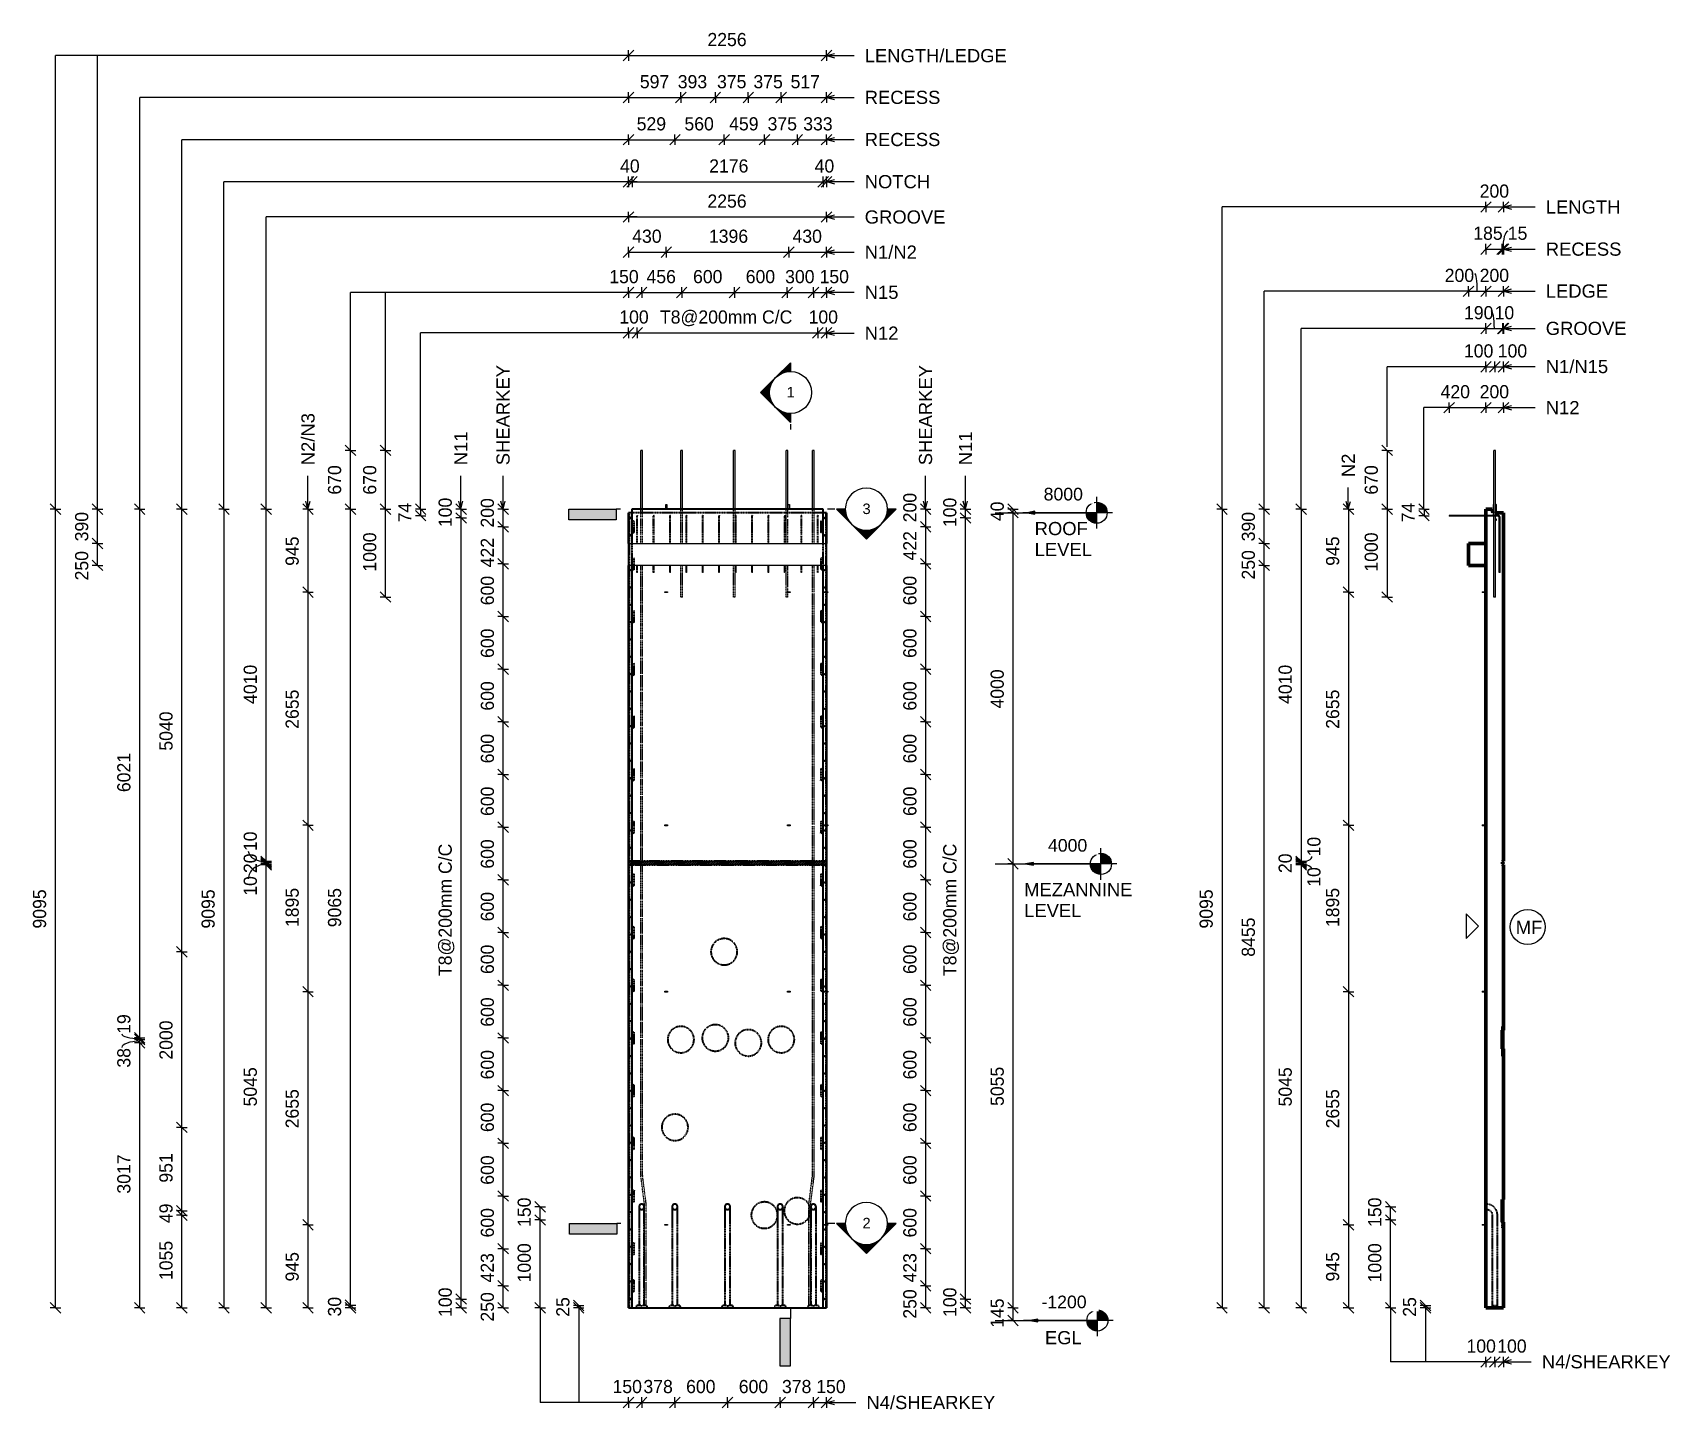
# Model space of a CAD drawing. Header units: millimetres. Extents: x 1002 to 19652, y -2551 to 13126.
import ezdxf

# ---------------------------------------------------------------- set-up
doc = ezdxf.new("R2010")
doc.units = ezdxf.units.MM
doc.linetypes.add('Dash', pattern=[6.36, 3.18, -3.18])
doc.linetypes.add('Hidden', pattern=[7.14, 4.76, -2.38])
for name, color, linetype, lineweight in [('A-ANNO-DIMS', 211, 'Continuous', 9), ('A-ANNO-DIMS-60', 211, 'Continuous', 9), ('A-DETL-HDLN', 90, 'Hidden', 18), ('A-DETL-MBND', 5, 'Continuous', 18), ('A-DETL-THIN', 151, 'Continuous', 18), ('A-GENM', 13, 'Continuous', 18), ('A-WALL', 113, 'Continuous', 25), ('A-WALL-HDLN', 110, 'Dash', 25), ('G-ANNO-DIMS', 111, 'Continuous', 9), ('G-ANNO-SYMB', 111, 'Continuous', 9), ('G-ANNO-TEXT', 231, 'Continuous', 9), ('S-BEAM', 12, 'Continuous', 18), ('S-RBAR', 171, 'Continuous', 18)]:
    doc.layers.add(name, color=color, linetype=linetype, lineweight=lineweight)
doc.styles.add('Arial', font='arial.ttf', dxfattribs={"height": 120})
doc.styles.add('Arial_1', font='arial.ttf', dxfattribs={"height": 150})
doc.styles.add('Arial_2', font='arial.ttf', dxfattribs={"height": 144})
doc.styles.add('Nirmala UI Semilight', font='NirmalaS.ttf', dxfattribs={"height": 150})
doc.dimstyles.new('Arrow_Filled_-_2_5_NI_UI', dxfattribs={"dimscale": 304.8, "dimtxt": 157.104592, "dimasz": 0.393701, "dimexe": 0.19685, "dimexo": 0.0625, "dimgap": 0.19685, "dimtad": 1, "dimdec": 0, "dimzin": 0, "dimdsep": 46, "dimtxsty": 'Nirmala UI Semilight', "dimblk1": 'OBLIQUE', "dimblk2": 'OBLIQUE', "dimsah": 1, "dimcen": 0.09, "dimazin": 0, "dimtfac": 1, "dimtdec": 4, "dimtix": 1, "dimtmove": 2, "dimatfit": 3, "dimfxl": 0.19685, "dimfxlon": 1, "dimtvp": 1, "dimtolj": 1, "dimtzin": 0, "dimarcsym": 2})
doc.dimstyles.new('Arrow_Filled_-_2_5_NI_UI_1', dxfattribs={"dimscale": 304.8, "dimtxt": 157.104592, "dimasz": 0.393701, "dimexe": 0.19685, "dimexo": 0.0625, "dimgap": 0.19685, "dimtad": 1, "dimdec": 0, "dimzin": 0, "dimdsep": 46, "dimtxsty": 'Nirmala UI Semilight', "dimblk1": 'OBLIQUE', "dimblk2": 'OBLIQUE', "dimsah": 1, "dimcen": 0.09, "dimazin": 0, "dimtfac": 1, "dimtdec": 4, "dimtix": 1, "dimtmove": 0, "dimatfit": 3, "dimfxl": 0.19685, "dimfxlon": 1, "dimtvp": 1, "dimtolj": 1, "dimtzin": 0, "dimarcsym": 2})
doc.dimstyles.new('Arrow_Filled_-_2_5_NI_UI_2', dxfattribs={"dimscale": 304.8, "dimtxt": 157.104592, "dimasz": 0.393701, "dimexe": 0.19685, "dimexo": 0.0625, "dimgap": 0.19685, "dimtad": 1, "dimdec": 0, "dimzin": 0, "dimdsep": 46, "dimtxsty": 'Nirmala UI Semilight', "dimblk1": 'OBLIQUE', "dimblk2": 'OBLIQUE', "dimsah": 1, "dimcen": 0.09, "dimazin": 0, "dimtfac": 1, "dimtdec": 4, "dimtix": 1, "dimtmove": 1, "dimatfit": 3, "dimfxl": 0.19685, "dimfxlon": 1, "dimtvp": 1, "dimtolj": 1, "dimtzin": 0, "dimarcsym": 2})

msp = doc.modelspace()

# ---------------------------------------------------------------- texts
at = {"layer": 'G-ANNO-SYMB', "char_height": 120, "width": 115.443, "attachment_point": 1, "style": 'Arial'}
for s, insert in [('1', (9587.9, 9093.3)), ('3', (10451.5, 7764.6)), ('2', (10451.5, -370.6))]:
    msp.add_mtext(s, dxfattribs=dict(at, insert=insert))
at = {"layer": 'G-ANNO-TEXT', "color": 7, "char_height": 150, "attachment_point": 1, "style": 'Arial_1'}
for s, insert, width in [('LENGTH/LEDGE', (10477.1, 12940.4), 1957.721), ('RECESS', (10477.1, 12465.4), 1038.987), ('RECESS', (10477.1, 11985.4), 1038.987), ('NOTCH', (10477.1, 11505.4), 904.304), ('LENGTH', (18233.9, 11217), 1029.367), ('GROOVE', (10477.1, 11102.9), 1111.139), ('N1/N2', (10477.1, 10702.9), 716.709), ('RECESS', (18233.9, 10737), 1038.987), ('LEDGE', (18233.9, 10259.5), 856.202), ('N15', (10477.1, 10245.4), 461.772), ('N12', (10477.1, 9780.4), 461.772), ('GROOVE', (18233.9, 9834.5), 1111.139), ('N1/N15', (18233.9, 9399.5), 856.202), ('N12', (18233.9, 8932), 461.772), ('ROOF ', (12412.6, 7554.6), 803.291), ('LEVEL', (12412.6, 7316.4), 784.05), ('MEZANNINE', (12293.2, 3442.5), 1486.329), ('LEVEL', (12293.2, 3204.4), 784.05), ('MF', (17892.3, 3012.1), 360.759), ('EGL', (12530, -1660.5), 505.063), ('N4/SHEARKEY', (18189, -1934.7), 1770.126), ('N4/SHEARKEY', (10496.9, -2398.4), 1770.126)]:
    msp.add_mtext(s, dxfattribs=dict(at, insert=insert, width=width))
at = {"layer": 'G-ANNO-TEXT', "color": 7, "char_height": 150, "attachment_point": 1, "rotation": 90, "style": 'Arial_1'}
for s, insert, width in [('SHEARKEY', (6282.6, 8200.8), 1375.696), ('SHEARKEY', (11094.6, 8200.8), 1375.696), ('N2/N3', (4061.3, 8200.8), 716.709), ('N11', (5802.6, 8200.8), 461.772), ('N11', (11549.1, 8200.8), 461.772), ('N2', (15909.4, 8065.8), 322.278)]:
    msp.add_mtext(s, dxfattribs=dict(at, insert=insert, width=width))

# ---------------------------------------------------------------- blocks, each defined once
blk = doc.blocks.new('M_Rectangular Corbel - M_Rectangular Corbel-2189266-Elevation Front')
at = {"layer": 'S-BEAM'}
for p, q in [((7787, 7060), (7787, 7310)), ((7787, 7310), (10043, 7310)), ((10043, 7310), (10043, 7060)), ((10043, 7060), (7787, 7060))]:
    blk.add_line(p, q, dxfattribs=at)
blk = doc.blocks.new('RR spread anchor face based - RR-SA-4_0-180-1726831-Elevation Front')
at = {"layer": 'A-GENM'}
for p, q in [((9607, 7749), (9607, 7754)), ((9607, 7754), (9619, 7754)), ((9607, 7700), (9607, 7749)), ((9619, 7749), (9607, 7749)), ((9619, 7754), (9619, 7749)), ((9619, 7749), (9619, 7700))]:
    blk.add_line(p, q, dxfattribs=at)
blk = doc.blocks.new('RR spread anchor face based - RR-SA-2_5-200-1726821-Elevation Front')
at = {"layer": 'A-GENM'}
for p, q in [((9598, 6760), (9600, 6760)), ((9598, 6750), (9598, 6760)), ((9600, 6750), (9598, 6750)), ((9600, 6760), (9625, 6760)), ((9600, 6760), (9600, 6750)), ((9625, 6750), (9600, 6750)), ((9625, 6760), (9628, 6760)), ((9625, 6760), (9625, 6750)), ((9628, 6750), (9625, 6750)), ((9628, 6760), (9628, 6750))]:
    blk.add_line(p, q, dxfattribs=at)
blk = doc.blocks.new('RR spread anchor face based - RR-SA-3_0-200-1726827-Elevation Front')
at = {"layer": 'A-GENM'}
for p, q in [((10003, 6760), (10053, 6760)), ((10053, 6750), (10003, 6750)), ((10053, 6760), (10058, 6760)), ((10053, 6750), (10053, 6760)), ((10058, 6750), (10053, 6750)), ((10058, 6760), (10058, 6750))]:
    blk.add_line(p, q, dxfattribs=at)
blk = doc.blocks.new('M_Rectangular Corbel - M_Rectangular Corbel-2189266-Elevation Right')
at = {"layer": 'S-BEAM', "lineweight": 50}
for p, q in [((12914, 7310), (12714, 7310)), ((12714, 7310), (12714, 7060)), ((12914, 7060), (12914, 7310)), ((12714, 7060), (12914, 7060))]:
    blk.add_line(p, q, dxfattribs=at)
blk = doc.blocks.new('RR spread anchor face based - RR-SA-4_0-180-1726831-Elevation Right')
at = {"layer": 'A-GENM'}
for p, q in [((12996, 7754), (12994, 7749)), ((12994, 7749), (12994, 7661)), ((13004, 7754), (12996, 7754)), ((13031, 7754), (13024, 7754)), ((13034, 7749), (13031, 7754)), ((13034, 7660), (13034, 7749)), ((13034, 7587), (13024, 7587)), ((13024, 7575), (13034, 7575)), ((13034, 7575), (13034, 7587))]:
    blk.add_line(p, q, dxfattribs=at)
blk = doc.blocks.new('RR spread anchor face based - RR-SA-2_5-200-1726821-Elevation Right')
at = {"layer": 'A-GENM'}
for p, q in [((12869, 6760), (12874, 6760)), ((12869, 6760), (12869, 6750)), ((12874, 6750), (12869, 6750)), ((12874, 6760), (12914, 6760)), ((12874, 6760), (12874, 6750)), ((12914, 6750), (12874, 6750))]:
    blk.add_line(p, q, dxfattribs=at)
blk = doc.blocks.new('Detail View - M_Section Tail - Filled Horizontal-14034-Elevation Front')
at = {"layer": 'G-ANNO-SYMB'}
blk.add_hatch(color=256, dxfattribs=at).paths.add_polyline_path([(7653, -555), (7653, -435), (7113, -435), (7113, -555)])
for p, q in [((7113, -555), (7113, -435)), ((7113, -435), (7653, -435)), ((7653, -555), (7113, -555)), ((7653, -435), (7653, -555))]:
    blk.add_line(p, q, dxfattribs=at)
blk = doc.blocks.new('Detail View - M_Section Head - Filled SHOP DWG-1002450-Elevation Front')
at = {"layer": 'G-ANNO-SYMB'}
h = blk.add_hatch(color=256, dxfattribs=at)
edge = h.paths.add_edge_path()
edge.add_line((10156, -435), (10256, -435))
edge.add_arc((10496, -435), 240, 180, 225)
edge.add_line((10326, -605), (10156, -435))
h = blk.add_hatch(color=256, dxfattribs=at)
edge = h.paths.add_edge_path()
edge.add_line((10835, -435), (10665, -605))
edge.add_arc((10496, -435), 240, 315, 360)
edge.add_line((10736, -435), (10835, -435))
h = blk.add_hatch(color=256, dxfattribs=at)
edge = h.paths.add_edge_path()
edge.add_line((10496, -775), (10326, -605))
edge.add_arc((10496, -435), 240, 225, 270)
edge.add_line((10496, -675), (10496, -775))
h = blk.add_hatch(color=256, dxfattribs=at)
edge = h.paths.add_edge_path()
edge.add_line((10496, -775), (10496, -675))
edge.add_arc((10496, -435), 240, 270, 315)
edge.add_line((10665, -605), (10496, -775))
for p, q in [((10496, -775), (10156, -435)), ((10256, -435), (10156, -435)), ((10156, -435), (10326, -605)), ((10256, -435), (10156, -435)), ((10496, -775), (10835, -435)), ((10665, -605), (10835, -435)), ((10736, -435), (10835, -435)), ((10835, -435), (10736, -435)), ((10326, -605), (10496, -775)), ((10496, -775), (10665, -605)), ((10496, -675), (10496, -775)), ((10496, -775), (10496, -675))]:
    blk.add_line(p, q, dxfattribs=at)
for start, end in [(360, 180), (180, 360), (180, 225), (315, 0), (225, 270), (270, 315)]:
    blk.add_arc((10496, -435), 240, start, end, dxfattribs=at)
blk = doc.blocks.new('DIMBLOCK1-Elevation Front')
at = {"layer": 'A-ANNO-DIMS-60'}
for p, q in [((11172, -1145), (11112, -1085)), ((11172, -1145), (11112, -1145)), ((11172, -1395), (11172, -1145)), ((11172, -1145), (11232, -1205)), ((11172, -1145), (11232, -1145)), ((11172, -1395), (11112, -1335)), ((11172, -1395), (11112, -1395)), ((11172, -1395), (11232, -1455)), ((11172, -1395), (11232, -1395))]:
    blk.add_line(p, q, dxfattribs=at)
at = {"layer": 'A-ANNO-DIMS-60', "color": 0, "insert": (10916, -1519), "char_height": 150, "width": 411.33, "attachment_point": 1, "rotation": 90, "line_spacing_factor": 1.142579, "style": 'Nirmala UI Semilight'}
blk.add_mtext('250', dxfattribs=at)
blk = doc.blocks.new('_Oblique')
at = {"color": 0, "linetype": 'ByBlock', "lineweight": -2}
blk.add_line((-0.5, -0.5), (0.5, 0.5), dxfattribs=at)
blk = doc.blocks.new('DIMBLOCK2-Elevation Front')
at = {"layer": 'A-ANNO-DIMS-60'}
for p, q in [((11172, -722), (11112, -662)), ((11172, -722), (11112, -722)), ((11172, -1145), (11172, -722)), ((11172, -722), (11232, -782)), ((11172, -722), (11232, -722)), ((11172, -1145), (11112, -1085)), ((11172, -1145), (11112, -1145)), ((11172, -1145), (11232, -1205)), ((11172, -1145), (11232, -1145))]:
    blk.add_line(p, q, dxfattribs=at)
at = {"layer": 'A-ANNO-DIMS-60', "color": 0, "insert": (10916, -1107), "char_height": 150, "width": 414.76, "attachment_point": 1, "rotation": 90, "line_spacing_factor": 1.142579, "style": 'Nirmala UI Semilight'}
blk.add_mtext('423', dxfattribs=at)
blk = doc.blocks.new('DIMBLOCK3-Elevation Front')
at = {"layer": 'A-ANNO-DIMS-60'}
for p, q in [((11172, -122), (11112, -62)), ((11172, -122), (11112, -122)), ((11172, -722), (11172, -122)), ((11172, -122), (11232, -182)), ((11172, -122), (11232, -122)), ((11172, -722), (11112, -662)), ((11172, -722), (11112, -722)), ((11172, -722), (11232, -782)), ((11172, -722), (11232, -722))]:
    blk.add_line(p, q, dxfattribs=at)
at = {"layer": 'A-ANNO-DIMS-60', "color": 0, "insert": (10916, -594), "char_height": 150, "width": 411.33, "attachment_point": 1, "rotation": 90, "line_spacing_factor": 1.142579, "style": 'Nirmala UI Semilight'}
blk.add_mtext('600', dxfattribs=at)
blk = doc.blocks.new('DIMBLOCK4-Elevation Front')
at = {"layer": 'A-ANNO-DIMS-60'}
for p, q in [((11172, 478), (11112, 538)), ((11172, 478), (11112, 478)), ((11172, -122), (11172, 478)), ((11172, 478), (11232, 418)), ((11172, 478), (11232, 478)), ((11172, -122), (11112, -62)), ((11172, -122), (11112, -122)), ((11172, -122), (11232, -182)), ((11172, -122), (11232, -122))]:
    blk.add_line(p, q, dxfattribs=at)
at = {"layer": 'A-ANNO-DIMS-60', "color": 0, "insert": (10916, 6), "char_height": 150, "width": 411.33, "attachment_point": 1, "rotation": 90, "line_spacing_factor": 1.142579, "style": 'Nirmala UI Semilight'}
blk.add_mtext('600', dxfattribs=at)
blk = doc.blocks.new('DIMBLOCK5-Elevation Front')
at = {"layer": 'A-ANNO-DIMS-60'}
for p, q in [((11172, 1078), (11112, 1138)), ((11172, 1078), (11112, 1078)), ((11172, 478), (11172, 1078)), ((11172, 1078), (11232, 1018)), ((11172, 1078), (11232, 1078)), ((11172, 478), (11112, 538)), ((11172, 478), (11112, 478)), ((11172, 478), (11232, 418)), ((11172, 478), (11232, 478))]:
    blk.add_line(p, q, dxfattribs=at)
at = {"layer": 'A-ANNO-DIMS-60', "color": 0, "insert": (10916, 606), "char_height": 150, "width": 411.33, "attachment_point": 1, "rotation": 90, "line_spacing_factor": 1.142579, "style": 'Nirmala UI Semilight'}
blk.add_mtext('600', dxfattribs=at)
blk = doc.blocks.new('DIMBLOCK6-Elevation Front')
at = {"layer": 'A-ANNO-DIMS-60'}
for p, q in [((11172, 1678), (11112, 1738)), ((11172, 1678), (11112, 1678)), ((11172, 1078), (11172, 1678)), ((11172, 1678), (11232, 1618)), ((11172, 1678), (11232, 1678)), ((11172, 1078), (11112, 1138)), ((11172, 1078), (11112, 1078)), ((11172, 1078), (11232, 1018)), ((11172, 1078), (11232, 1078))]:
    blk.add_line(p, q, dxfattribs=at)
at = {"layer": 'A-ANNO-DIMS-60', "color": 0, "insert": (10916, 1206), "char_height": 150, "width": 411.33, "attachment_point": 1, "rotation": 90, "line_spacing_factor": 1.142579, "style": 'Nirmala UI Semilight'}
blk.add_mtext('600', dxfattribs=at)
blk = doc.blocks.new('DIMBLOCK7-Elevation Front')
at = {"layer": 'A-ANNO-DIMS-60'}
for p, q in [((11172, 2278), (11112, 2338)), ((11172, 2278), (11112, 2278)), ((11172, 1678), (11172, 2278)), ((11172, 2278), (11232, 2218)), ((11172, 2278), (11232, 2278)), ((11172, 1678), (11112, 1738)), ((11172, 1678), (11112, 1678)), ((11172, 1678), (11232, 1618)), ((11172, 1678), (11232, 1678))]:
    blk.add_line(p, q, dxfattribs=at)
at = {"layer": 'A-ANNO-DIMS-60', "color": 0, "insert": (10916, 1806), "char_height": 150, "width": 411.33, "attachment_point": 1, "rotation": 90, "line_spacing_factor": 1.142579, "style": 'Nirmala UI Semilight'}
blk.add_mtext('600', dxfattribs=at)
blk = doc.blocks.new('DIMBLOCK8-Elevation Front')
at = {"layer": 'A-ANNO-DIMS-60'}
for p, q in [((11172, 2878), (11112, 2938)), ((11172, 2878), (11112, 2878)), ((11172, 2278), (11172, 2878)), ((11172, 2878), (11232, 2818)), ((11172, 2878), (11232, 2878)), ((11172, 2278), (11112, 2338)), ((11172, 2278), (11112, 2278)), ((11172, 2278), (11232, 2218)), ((11172, 2278), (11232, 2278))]:
    blk.add_line(p, q, dxfattribs=at)
at = {"layer": 'A-ANNO-DIMS-60', "color": 0, "insert": (10916, 2406), "char_height": 150, "width": 411.33, "attachment_point": 1, "rotation": 90, "line_spacing_factor": 1.142579, "style": 'Nirmala UI Semilight'}
blk.add_mtext('600', dxfattribs=at)
blk = doc.blocks.new('DIMBLOCK9-Elevation Front')
at = {"layer": 'A-ANNO-DIMS-60'}
for p, q in [((11172, 3478), (11112, 3538)), ((11172, 3478), (11112, 3478)), ((11172, 2878), (11172, 3478)), ((11172, 3478), (11232, 3418)), ((11172, 3478), (11232, 3478)), ((11172, 2878), (11112, 2938)), ((11172, 2878), (11112, 2878)), ((11172, 2878), (11232, 2818)), ((11172, 2878), (11232, 2878))]:
    blk.add_line(p, q, dxfattribs=at)
at = {"layer": 'A-ANNO-DIMS-60', "color": 0, "insert": (10916, 3006), "char_height": 150, "width": 411.33, "attachment_point": 1, "rotation": 90, "line_spacing_factor": 1.142579, "style": 'Nirmala UI Semilight'}
blk.add_mtext('600', dxfattribs=at)
blk = doc.blocks.new('DIMBLOCK10-Elevation Front')
at = {"layer": 'A-ANNO-DIMS-60'}
for p, q in [((11172, 4078), (11112, 4138)), ((11172, 4078), (11112, 4078)), ((11172, 3478), (11172, 4078)), ((11172, 4078), (11232, 4018)), ((11172, 4078), (11232, 4078)), ((11172, 3478), (11112, 3538)), ((11172, 3478), (11112, 3478)), ((11172, 3478), (11232, 3418)), ((11172, 3478), (11232, 3478))]:
    blk.add_line(p, q, dxfattribs=at)
at = {"layer": 'A-ANNO-DIMS-60', "color": 0, "insert": (10916, 3606), "char_height": 150, "width": 411.33, "attachment_point": 1, "rotation": 90, "line_spacing_factor": 1.142579, "style": 'Nirmala UI Semilight'}
blk.add_mtext('600', dxfattribs=at)
blk = doc.blocks.new('DIMBLOCK11-Elevation Front')
at = {"layer": 'A-ANNO-DIMS-60'}
for p, q in [((11172, 4678), (11112, 4738)), ((11172, 4678), (11112, 4678)), ((11172, 4078), (11172, 4678)), ((11172, 4678), (11232, 4618)), ((11172, 4678), (11232, 4678)), ((11172, 4078), (11112, 4138)), ((11172, 4078), (11112, 4078)), ((11172, 4078), (11232, 4018)), ((11172, 4078), (11232, 4078))]:
    blk.add_line(p, q, dxfattribs=at)
at = {"layer": 'A-ANNO-DIMS-60', "color": 0, "insert": (10916, 4206), "char_height": 150, "width": 411.33, "attachment_point": 1, "rotation": 90, "line_spacing_factor": 1.142579, "style": 'Nirmala UI Semilight'}
blk.add_mtext('600', dxfattribs=at)
blk = doc.blocks.new('DIMBLOCK12-Elevation Front')
at = {"layer": 'A-ANNO-DIMS-60'}
for p, q in [((11172, 5278), (11112, 5338)), ((11172, 5278), (11112, 5278)), ((11172, 4678), (11172, 5278)), ((11172, 5278), (11232, 5218)), ((11172, 5278), (11232, 5278)), ((11172, 4678), (11112, 4738)), ((11172, 4678), (11112, 4678)), ((11172, 4678), (11232, 4618)), ((11172, 4678), (11232, 4678))]:
    blk.add_line(p, q, dxfattribs=at)
at = {"layer": 'A-ANNO-DIMS-60', "color": 0, "insert": (10916, 4806), "char_height": 150, "width": 411.33, "attachment_point": 1, "rotation": 90, "line_spacing_factor": 1.142579, "style": 'Nirmala UI Semilight'}
blk.add_mtext('600', dxfattribs=at)
blk = doc.blocks.new('DIMBLOCK13-Elevation Front')
at = {"layer": 'A-ANNO-DIMS-60'}
for p, q in [((11172, 5878), (11112, 5938)), ((11172, 5878), (11112, 5878)), ((11172, 5278), (11172, 5878)), ((11172, 5878), (11232, 5818)), ((11172, 5878), (11232, 5878)), ((11172, 5278), (11112, 5338)), ((11172, 5278), (11112, 5278)), ((11172, 5278), (11232, 5218)), ((11172, 5278), (11232, 5278))]:
    blk.add_line(p, q, dxfattribs=at)
at = {"layer": 'A-ANNO-DIMS-60', "color": 0, "insert": (10916, 5406), "char_height": 150, "width": 411.33, "attachment_point": 1, "rotation": 90, "line_spacing_factor": 1.142579, "style": 'Nirmala UI Semilight'}
blk.add_mtext('600', dxfattribs=at)
blk = doc.blocks.new('DIMBLOCK14-Elevation Front')
at = {"layer": 'A-ANNO-DIMS-60'}
for p, q in [((11172, 6478), (11112, 6538)), ((11172, 6478), (11112, 6478)), ((11172, 5878), (11172, 6478)), ((11172, 6478), (11232, 6418)), ((11172, 6478), (11232, 6478)), ((11172, 5878), (11112, 5938)), ((11172, 5878), (11112, 5878)), ((11172, 5878), (11232, 5818)), ((11172, 5878), (11232, 5878))]:
    blk.add_line(p, q, dxfattribs=at)
at = {"layer": 'A-ANNO-DIMS-60', "color": 0, "insert": (10916, 6006), "char_height": 150, "width": 411.33, "attachment_point": 1, "rotation": 90, "line_spacing_factor": 1.142579, "style": 'Nirmala UI Semilight'}
blk.add_mtext('600', dxfattribs=at)
blk = doc.blocks.new('DIMBLOCK15-Elevation Front')
at = {"layer": 'A-ANNO-DIMS-60'}
for p, q in [((11172, 7078), (11112, 7138)), ((11172, 7078), (11112, 7078)), ((11172, 6478), (11172, 7078)), ((11172, 7078), (11232, 7018)), ((11172, 7078), (11232, 7078)), ((11172, 6478), (11112, 6538)), ((11172, 6478), (11112, 6478)), ((11172, 6478), (11232, 6418)), ((11172, 6478), (11232, 6478))]:
    blk.add_line(p, q, dxfattribs=at)
at = {"layer": 'A-ANNO-DIMS-60', "color": 0, "insert": (10916, 6606), "char_height": 150, "width": 411.33, "attachment_point": 1, "rotation": 90, "line_spacing_factor": 1.142579, "style": 'Nirmala UI Semilight'}
blk.add_mtext('600', dxfattribs=at)
blk = doc.blocks.new('DIMBLOCK16-Elevation Front')
at = {"layer": 'A-ANNO-DIMS-60'}
for p, q in [((11172, 7500), (11112, 7560)), ((11172, 7500), (11112, 7500)), ((11172, 7078), (11172, 7500)), ((11172, 7500), (11232, 7440)), ((11172, 7500), (11232, 7500)), ((11172, 7078), (11112, 7138)), ((11172, 7078), (11112, 7078)), ((11172, 7078), (11232, 7018)), ((11172, 7078), (11232, 7078))]:
    blk.add_line(p, q, dxfattribs=at)
at = {"layer": 'A-ANNO-DIMS-60', "color": 0, "insert": (10916, 7116), "char_height": 150, "width": 414.76, "attachment_point": 1, "rotation": 90, "line_spacing_factor": 1.142579, "style": 'Nirmala UI Semilight'}
blk.add_mtext('422', dxfattribs=at)
blk = doc.blocks.new('DIMBLOCK17-Elevation Front')
at = {"layer": 'A-ANNO-DIMS-60'}
for p, q in [((11172, 7700), (11112, 7760)), ((11172, 7700), (11112, 7700)), ((11172, 7500), (11172, 7700)), ((11172, 7700), (11232, 7640)), ((11172, 7700), (11232, 7700)), ((11172, 7500), (11112, 7560)), ((11172, 7500), (11112, 7500)), ((11172, 7500), (11232, 7440)), ((11172, 7500), (11232, 7500))]:
    blk.add_line(p, q, dxfattribs=at)
at = {"layer": 'A-ANNO-DIMS-60', "color": 0, "insert": (10916, 7551), "char_height": 150, "width": 411.33, "attachment_point": 1, "rotation": 90, "line_spacing_factor": 1.142579, "style": 'Nirmala UI Semilight'}
blk.add_mtext('200', dxfattribs=at)
blk = doc.blocks.new('DIMBLOCK18-Elevation Front')
at = {"layer": 'A-ANNO-DIMS-60'}
for p, q in [((11626, -1295), (11566, -1235)), ((11626, -1295), (11566, -1295)), ((11626, -1395), (11626, -1295)), ((11626, -1295), (11686, -1355)), ((11626, -1295), (11686, -1295)), ((11626, -1395), (11566, -1335)), ((11626, -1395), (11566, -1395)), ((11626, -1395), (11686, -1455)), ((11626, -1395), (11686, -1395))]:
    blk.add_line(p, q, dxfattribs=at)
at = {"layer": 'A-ANNO-DIMS-60', "color": 0, "insert": (11371, -1499), "char_height": 150, "width": 370.2, "attachment_point": 1, "rotation": 90, "line_spacing_factor": 1.142579, "style": 'Nirmala UI Semilight'}
blk.add_mtext('100', dxfattribs=at)
blk = doc.blocks.new('DIMBLOCK19-Elevation Front')
at = {"layer": 'A-ANNO-DIMS-60'}
for p, q in [((11626, 7600), (11566, 7660)), ((11626, 7600), (11566, 7600)), ((11626, -1295), (11626, 7600)), ((11626, 7600), (11686, 7540)), ((11626, 7600), (11686, 7600)), ((11626, -1295), (11566, -1235)), ((11626, -1295), (11566, -1295)), ((11626, -1295), (11686, -1355)), ((11626, -1295), (11686, -1295))]:
    blk.add_line(p, q, dxfattribs=at)
at = {"layer": 'A-ANNO-DIMS-60', "color": 0, "insert": (11371, 2383), "char_height": 150, "width": 1847.55, "attachment_point": 1, "rotation": 90, "line_spacing_factor": 1.142579, "style": 'Nirmala UI Semilight'}
blk.add_mtext('T8@200mm C/C', dxfattribs=at)
blk = doc.blocks.new('DIMBLOCK20-Elevation Front')
at = {"layer": 'A-ANNO-DIMS-60'}
for p, q in [((11626, 7700), (11566, 7760)), ((11626, 7700), (11566, 7700)), ((11626, 7600), (11566, 7660)), ((11626, 7600), (11626, 7700)), ((11626, 7700), (11686, 7640)), ((11626, 7700), (11686, 7700)), ((11626, 7600), (11566, 7600)), ((11626, 7600), (11686, 7540)), ((11626, 7600), (11686, 7600))]:
    blk.add_line(p, q, dxfattribs=at)
at = {"layer": 'A-ANNO-DIMS-60', "color": 0, "insert": (11371, 7496), "char_height": 150, "width": 370.2, "attachment_point": 1, "rotation": 90, "line_spacing_factor": 1.142579, "style": 'Nirmala UI Semilight'}
blk.add_mtext('100', dxfattribs=at)
blk = doc.blocks.new('DIMBLOCK21-Elevation Front')
at = {"layer": 'A-ANNO-DIMS-60'}
for p, q in [((7787, 12868), (7847, 12928)), ((7787, 12868), (7787, 12928)), ((10043, 12868), (10103, 12928)), ((10043, 12868), (10043, 12928)), ((7787, 12868), (7727, 12808)), ((7787, 12868), (10043, 12868)), ((7787, 12868), (7787, 12808)), ((10043, 12868), (9983, 12808)), ((10043, 12868), (10043, 12808))]:
    blk.add_line(p, q, dxfattribs=at)
at = {"layer": 'A-ANNO-DIMS-60', "color": 0, "insert": (8686, 13124), "char_height": 150, "width": 548.44, "attachment_point": 1, "line_spacing_factor": 1.142579, "style": 'Nirmala UI Semilight'}
blk.add_mtext('2256', dxfattribs=at)
blk = doc.blocks.new('DIMBLOCK22-Elevation Front')
at = {"layer": 'A-ANNO-DIMS-60'}
for p, q in [((7787, 11428), (7727, 11368)), ((7827, 11428), (7767, 11368)), ((7787, 11428), (7847, 11488)), ((7787, 11428), (7787, 11488)), ((7787, 11428), (7827, 11428)), ((7787, 11428), (7787, 11368)), ((7827, 11428), (7887, 11488)), ((7827, 11428), (7827, 11488)), ((7827, 11428), (7827, 11368))]:
    blk.add_line(p, q, dxfattribs=at)
at = {"layer": 'A-ANNO-DIMS-60', "color": 0, "insert": (7691, 11684), "char_height": 150, "width": 277.65, "attachment_point": 1, "line_spacing_factor": 1.142579, "style": 'Nirmala UI Semilight'}
blk.add_mtext('40', dxfattribs=at)
blk = doc.blocks.new('DIMBLOCK23-Elevation Front')
at = {"layer": 'A-ANNO-DIMS-60'}
for p, q in [((7827, 11428), (7767, 11368)), ((7827, 11428), (7887, 11488)), ((7827, 11428), (7827, 11488)), ((7827, 11428), (10003, 11428)), ((7827, 11428), (7827, 11368)), ((10003, 11428), (9943, 11368)), ((10003, 11428), (10063, 11488)), ((10003, 11428), (10003, 11488)), ((10003, 11428), (10003, 11368))]:
    blk.add_line(p, q, dxfattribs=at)
at = {"layer": 'A-ANNO-DIMS-60', "color": 0, "insert": (8706, 11684), "char_height": 150, "width": 500.45, "attachment_point": 1, "line_spacing_factor": 1.142579, "style": 'Nirmala UI Semilight'}
blk.add_mtext('2176', dxfattribs=at)
blk = doc.blocks.new('DIMBLOCK24-Elevation Front')
at = {"layer": 'A-ANNO-DIMS-60'}
for p, q in [((10003, 11428), (9943, 11368)), ((10043, 11428), (9983, 11368)), ((10003, 11428), (10063, 11488)), ((10003, 11428), (10003, 11488)), ((10003, 11428), (10043, 11428)), ((10003, 11428), (10003, 11368)), ((10043, 11428), (10103, 11488)), ((10043, 11428), (10043, 11488)), ((10043, 11428), (10043, 11368))]:
    blk.add_line(p, q, dxfattribs=at)
at = {"layer": 'A-ANNO-DIMS-60', "color": 0, "insert": (9907, 11684), "char_height": 150, "width": 277.65, "attachment_point": 1, "line_spacing_factor": 1.142579, "style": 'Nirmala UI Semilight'}
blk.add_mtext('40', dxfattribs=at)
blk = doc.blocks.new('DIMBLOCK25-Elevation Front')
at = {"layer": 'A-ANNO-DIMS-60'}
for p, q in [((7787, 10628), (7847, 10688)), ((7787, 10628), (7787, 10688)), ((8217, 10628), (8277, 10688)), ((8217, 10628), (8217, 10688)), ((7787, 10628), (7727, 10568)), ((7787, 10628), (8217, 10628)), ((7787, 10628), (7787, 10568)), ((8217, 10628), (8157, 10568)), ((8217, 10628), (8217, 10568))]:
    blk.add_line(p, q, dxfattribs=at)
at = {"layer": 'A-ANNO-DIMS-60', "color": 0, "insert": (7829, 10884), "char_height": 150, "width": 414.76, "attachment_point": 1, "line_spacing_factor": 1.142579, "style": 'Nirmala UI Semilight'}
blk.add_mtext('430', dxfattribs=at)
blk = doc.blocks.new('DIMBLOCK26-Elevation Front')
at = {"layer": 'A-ANNO-DIMS-60'}
for p, q in [((8217, 10628), (8277, 10688)), ((8217, 10628), (8217, 10688)), ((9613, 10628), (9673, 10688)), ((9613, 10628), (9613, 10688)), ((8217, 10628), (8157, 10568)), ((8217, 10628), (9613, 10628)), ((8217, 10628), (8217, 10568)), ((9613, 10628), (9553, 10568)), ((9613, 10628), (9613, 10568))]:
    blk.add_line(p, q, dxfattribs=at)
at = {"layer": 'A-ANNO-DIMS-60', "color": 0, "insert": (8703, 10884), "char_height": 150, "width": 507.31, "attachment_point": 1, "line_spacing_factor": 1.142579, "style": 'Nirmala UI Semilight'}
blk.add_mtext('1396', dxfattribs=at)
blk = doc.blocks.new('DIMBLOCK27-Elevation Front')
at = {"layer": 'A-ANNO-DIMS-60'}
for p, q in [((9613, 10628), (9673, 10688)), ((9613, 10628), (9613, 10688)), ((10043, 10628), (10103, 10688)), ((10043, 10628), (10043, 10688)), ((9613, 10628), (9553, 10568)), ((9613, 10628), (10043, 10628)), ((9613, 10628), (9613, 10568)), ((10043, 10628), (9983, 10568)), ((10043, 10628), (10043, 10568))]:
    blk.add_line(p, q, dxfattribs=at)
at = {"layer": 'A-ANNO-DIMS-60', "color": 0, "insert": (9655, 10884), "char_height": 150, "width": 414.76, "attachment_point": 1, "line_spacing_factor": 1.142579, "style": 'Nirmala UI Semilight'}
blk.add_mtext('430', dxfattribs=at)
blk = doc.blocks.new('DIMBLOCK28-Elevation Front')
at = {"layer": 'A-ANNO-DIMS-60'}
for p, q in [((7787, 10168), (7727, 10108)), ((7787, 10168), (7847, 10228)), ((7787, 10168), (7787, 10228)), ((7787, 10168), (7937, 10168)), ((7787, 10168), (7787, 10108)), ((7937, 10168), (7877, 10108)), ((7937, 10168), (7997, 10228)), ((7937, 10168), (7937, 10228)), ((7937, 10168), (7937, 10108))]:
    blk.add_line(p, q, dxfattribs=at)
at = {"layer": 'A-ANNO-DIMS-60', "color": 0, "insert": (7568, 10424), "char_height": 150, "width": 370.2, "attachment_point": 1, "line_spacing_factor": 1.142579, "style": 'Nirmala UI Semilight'}
blk.add_mtext('150', dxfattribs=at)
blk = doc.blocks.new('DIMBLOCK29-Elevation Front')
at = {"layer": 'A-ANNO-DIMS-60'}
for p, q in [((7937, 10168), (7877, 10108)), ((7937, 10168), (7997, 10228)), ((7937, 10168), (7937, 10228)), ((7937, 10168), (8393, 10168)), ((7937, 10168), (7937, 10108)), ((8393, 10168), (8333, 10108)), ((8393, 10168), (8453, 10228)), ((8393, 10168), (8393, 10228)), ((8393, 10168), (8393, 10108))]:
    blk.add_line(p, q, dxfattribs=at)
at = {"layer": 'A-ANNO-DIMS-60', "color": 0, "insert": (7992, 10424), "char_height": 150, "width": 414.76, "attachment_point": 1, "line_spacing_factor": 1.142579, "style": 'Nirmala UI Semilight'}
blk.add_mtext('456', dxfattribs=at)
blk = doc.blocks.new('DIMBLOCK30-Elevation Front')
at = {"layer": 'A-ANNO-DIMS-60'}
for p, q in [((8393, 10168), (8333, 10108)), ((8393, 10168), (8453, 10228)), ((8393, 10168), (8393, 10228)), ((8393, 10168), (8993, 10168)), ((8393, 10168), (8393, 10108)), ((8993, 10168), (8933, 10108)), ((8993, 10168), (9053, 10228)), ((8993, 10168), (8993, 10228)), ((8993, 10168), (8993, 10108))]:
    blk.add_line(p, q, dxfattribs=at)
at = {"layer": 'A-ANNO-DIMS-60', "color": 0, "insert": (8522, 10424), "char_height": 150, "width": 411.33, "attachment_point": 1, "line_spacing_factor": 1.142579, "style": 'Nirmala UI Semilight'}
blk.add_mtext('600', dxfattribs=at)
blk = doc.blocks.new('DIMBLOCK31-Elevation Front')
at = {"layer": 'A-ANNO-DIMS-60'}
for p, q in [((8993, 10168), (8933, 10108)), ((8993, 10168), (9053, 10228)), ((8993, 10168), (8993, 10228)), ((8993, 10168), (9593, 10168)), ((8993, 10168), (8993, 10108)), ((9593, 10168), (9533, 10108)), ((9593, 10168), (9653, 10228)), ((9593, 10168), (9593, 10228)), ((9593, 10168), (9593, 10108))]:
    blk.add_line(p, q, dxfattribs=at)
at = {"layer": 'A-ANNO-DIMS-60', "color": 0, "insert": (9122, 10424), "char_height": 150, "width": 411.33, "attachment_point": 1, "line_spacing_factor": 1.142579, "style": 'Nirmala UI Semilight'}
blk.add_mtext('600', dxfattribs=at)
blk = doc.blocks.new('DIMBLOCK32-Elevation Front')
at = {"layer": 'A-ANNO-DIMS-60'}
for p, q in [((9593, 10168), (9533, 10108)), ((9593, 10168), (9653, 10228)), ((9593, 10168), (9593, 10228)), ((9593, 10168), (9893, 10168)), ((9593, 10168), (9593, 10108)), ((9893, 10168), (9833, 10108)), ((9893, 10168), (9953, 10228)), ((9893, 10168), (9893, 10228)), ((9893, 10168), (9893, 10108))]:
    blk.add_line(p, q, dxfattribs=at)
at = {"layer": 'A-ANNO-DIMS-60', "color": 0, "insert": (9571, 10424), "char_height": 150, "width": 411.33, "attachment_point": 1, "line_spacing_factor": 1.142579, "style": 'Nirmala UI Semilight'}
blk.add_mtext('300', dxfattribs=at)
blk = doc.blocks.new('DIMBLOCK33-Elevation Front')
at = {"layer": 'A-ANNO-DIMS-60'}
for p, q in [((9893, 10168), (9833, 10108)), ((9893, 10168), (9953, 10228)), ((9893, 10168), (9893, 10228)), ((9893, 10168), (10043, 10168)), ((9893, 10168), (9893, 10108)), ((10043, 10168), (9983, 10108)), ((10043, 10168), (10103, 10228)), ((10043, 10168), (10043, 10228)), ((10043, 10168), (10043, 10108))]:
    blk.add_line(p, q, dxfattribs=at)
at = {"layer": 'A-ANNO-DIMS-60', "color": 0, "insert": (9963, 10424), "char_height": 150, "width": 370.2, "attachment_point": 1, "line_spacing_factor": 1.142579, "style": 'Nirmala UI Semilight'}
blk.add_mtext('150', dxfattribs=at)
blk = doc.blocks.new('DIMBLOCK34-Elevation Front')
at = {"layer": 'A-ANNO-DIMS-60'}
for p, q in [((7787, 11028), (7727, 10968)), ((7787, 11028), (7847, 11088)), ((7787, 11028), (7787, 11088)), ((7787, 11028), (10043, 11028)), ((7787, 11028), (7787, 10968)), ((10043, 11028), (9983, 10968)), ((10043, 11028), (10103, 11088)), ((10043, 11028), (10043, 11088)), ((10043, 11028), (10043, 10968))]:
    blk.add_line(p, q, dxfattribs=at)
at = {"layer": 'A-ANNO-DIMS-60', "color": 0, "insert": (8686, 11284), "char_height": 150, "width": 548.44, "attachment_point": 1, "line_spacing_factor": 1.142579, "style": 'Nirmala UI Semilight'}
blk.add_mtext('2256', dxfattribs=at)
blk = doc.blocks.new('DIMBLOCK35-Elevation Front')
at = {"layer": 'A-ANNO-DIMS-60'}
for p, q in [((7787, 9708), (7727, 9648)), ((7787, 9708), (7847, 9768)), ((7787, 9708), (7787, 9768)), ((7787, 9708), (7887, 9708)), ((7787, 9708), (7787, 9648)), ((7887, 9708), (7827, 9648)), ((7887, 9708), (7947, 9768)), ((7887, 9708), (7887, 9768)), ((7887, 9708), (7887, 9648))]:
    blk.add_line(p, q, dxfattribs=at)
at = {"layer": 'A-ANNO-DIMS-60', "color": 0, "insert": (7682, 9964), "char_height": 150, "width": 370.2, "attachment_point": 1, "line_spacing_factor": 1.142579, "style": 'Nirmala UI Semilight'}
blk.add_mtext('100', dxfattribs=at)
blk = doc.blocks.new('DIMBLOCK36-Elevation Front')
at = {"layer": 'A-ANNO-DIMS-60'}
for p, q in [((7887, 9708), (7827, 9648)), ((7887, 9708), (7947, 9768)), ((7887, 9708), (7887, 9768)), ((7887, 9708), (9943, 9708)), ((7887, 9708), (7887, 9648)), ((9943, 9708), (9883, 9648)), ((9943, 9708), (10003, 9768)), ((9943, 9708), (9943, 9768)), ((9943, 9708), (9943, 9648))]:
    blk.add_line(p, q, dxfattribs=at)
at = {"layer": 'A-ANNO-DIMS-60', "color": 0, "insert": (8145, 9964), "char_height": 150, "width": 1847.55, "attachment_point": 1, "line_spacing_factor": 1.142579, "style": 'Nirmala UI Semilight'}
blk.add_mtext('T8@200mm C/C', dxfattribs=at)
blk = doc.blocks.new('DIMBLOCK37-Elevation Front')
at = {"layer": 'A-ANNO-DIMS-60'}
for p, q in [((9943, 9708), (9883, 9648)), ((9943, 9708), (10003, 9768)), ((9943, 9708), (9943, 9768)), ((9943, 9708), (10043, 9708)), ((9943, 9708), (9943, 9648)), ((10043, 9708), (9983, 9648)), ((10043, 9708), (10103, 9768)), ((10043, 9708), (10043, 9768)), ((10043, 9708), (10043, 9648))]:
    blk.add_line(p, q, dxfattribs=at)
at = {"layer": 'A-ANNO-DIMS-60', "color": 0, "insert": (9838, 9964), "char_height": 150, "width": 370.2, "attachment_point": 1, "line_spacing_factor": 1.142579, "style": 'Nirmala UI Semilight'}
blk.add_mtext('100', dxfattribs=at)
blk = doc.blocks.new('DIMBLOCK38-Elevation Front')
at = {"layer": 'A-ANNO-DIMS-60'}
for p, q in [((1260, 7700), (1200, 7760)), ((1260, 7700), (1200, 7700)), ((1260, -1395), (1260, 7700)), ((1260, 7700), (1320, 7640)), ((1260, 7700), (1320, 7700)), ((1260, -1395), (1200, -1335)), ((1260, -1395), (1200, -1395)), ((1260, -1395), (1320, -1455)), ((1260, -1395), (1320, -1395))]:
    blk.add_line(p, q, dxfattribs=at)
at = {"layer": 'A-ANNO-DIMS-60', "color": 0, "insert": (1004, 2924), "char_height": 150, "width": 548.44, "attachment_point": 1, "rotation": 90, "line_spacing_factor": 1.142579, "style": 'Nirmala UI Semilight'}
blk.add_mtext('9095', dxfattribs=at)
blk = doc.blocks.new('DIMBLOCK39-Elevation Front')
at = {"layer": 'A-ANNO-DIMS-60'}
for p, q in [((1740, 7310), (1680, 7370)), ((1740, 7310), (1680, 7310)), ((1740, 7060), (1740, 7310)), ((1740, 7310), (1800, 7250)), ((1740, 7310), (1800, 7310)), ((1740, 7060), (1680, 7120)), ((1740, 7060), (1680, 7060)), ((1740, 7060), (1800, 7000)), ((1740, 7060), (1800, 7060))]:
    blk.add_line(p, q, dxfattribs=at)
at = {"layer": 'A-ANNO-DIMS-60', "color": 0, "insert": (1484, 6889), "char_height": 150, "width": 411.33, "attachment_point": 1, "rotation": 90, "line_spacing_factor": 1.142579, "style": 'Nirmala UI Semilight'}
blk.add_mtext('250', dxfattribs=at)
blk = doc.blocks.new('DIMBLOCK40-Elevation Front')
at = {"layer": 'A-ANNO-DIMS-60'}
for p, q in [((1740, 7700), (1680, 7760)), ((1740, 7700), (1680, 7700)), ((1740, 7310), (1740, 7700)), ((1740, 7700), (1800, 7640)), ((1740, 7700), (1800, 7700)), ((1740, 7310), (1680, 7370)), ((1740, 7310), (1680, 7310)), ((1740, 7310), (1800, 7250)), ((1740, 7310), (1800, 7310))]:
    blk.add_line(p, q, dxfattribs=at)
at = {"layer": 'A-ANNO-DIMS-60', "color": 0, "insert": (1484, 7334), "char_height": 150, "width": 411.33, "attachment_point": 1, "rotation": 90, "line_spacing_factor": 1.142579, "style": 'Nirmala UI Semilight'}
blk.add_mtext('390', dxfattribs=at)
blk = doc.blocks.new('DIMBLOCK41-Elevation Front')
at = {"layer": 'A-ANNO-DIMS-60'}
for p, q in [((3660, 3650), (3600, 3710)), ((3660, 3650), (3600, 3650)), ((3660, -1395), (3660, 3650)), ((3660, 3650), (3720, 3590)), ((3660, 3650), (3720, 3650)), ((3660, -1395), (3600, -1335)), ((3660, -1395), (3600, -1395)), ((3660, -1395), (3720, -1455)), ((3660, -1395), (3720, -1395))]:
    blk.add_line(p, q, dxfattribs=at)
at = {"layer": 'A-ANNO-DIMS-60', "color": 0, "insert": (3404, 898), "char_height": 150, "width": 551.87, "attachment_point": 1, "rotation": 90, "line_spacing_factor": 1.142579, "style": 'Nirmala UI Semilight'}
blk.add_mtext('5045', dxfattribs=at)
blk = doc.blocks.new('DIMBLOCK42-Elevation Front')
at = {"layer": 'A-ANNO-DIMS-60'}
for p, q in [((3660, 3660), (3600, 3720)), ((3660, 3650), (3600, 3710)), ((3660, 3660), (3600, 3660)), ((3660, 3650), (3600, 3650)), ((3660, 3650), (3660, 3660)), ((3660, 3660), (3720, 3600)), ((3660, 3660), (3720, 3660)), ((3660, 3650), (3720, 3590)), ((3660, 3650), (3720, 3650))]:
    blk.add_line(p, q, dxfattribs=at)
blk.add_ellipse((3660, 3492), major_axis=(203, 0), ratio=0.805021, start_param=1.570796, end_param=3.141593, dxfattribs=at)
at = {"layer": 'A-ANNO-DIMS-60', "color": 0, "insert": (3404, 3298), "char_height": 150, "width": 233.09, "attachment_point": 1, "rotation": 90, "line_spacing_factor": 1.142579, "style": 'Nirmala UI Semilight'}
blk.add_mtext('10', dxfattribs=at)
blk = doc.blocks.new('DIMBLOCK43-Elevation Front')
at = {"layer": 'A-ANNO-DIMS-60'}
for p, q in [((3660, 3680), (3600, 3740)), ((3660, 3660), (3600, 3720)), ((3660, 3680), (3600, 3680)), ((3660, 3660), (3600, 3660)), ((3660, 3660), (3660, 3680)), ((3660, 3680), (3720, 3620)), ((3660, 3680), (3720, 3680)), ((3660, 3660), (3720, 3600)), ((3660, 3660), (3720, 3660))]:
    blk.add_line(p, q, dxfattribs=at)
at = {"layer": 'A-ANNO-DIMS-60', "color": 0, "insert": (3404, 3556), "char_height": 150, "width": 274.22, "attachment_point": 1, "rotation": 90, "line_spacing_factor": 1.142579, "style": 'Nirmala UI Semilight'}
blk.add_mtext('20', dxfattribs=at)
blk = doc.blocks.new('DIMBLOCK44-Elevation Front')
at = {"layer": 'A-ANNO-DIMS-60'}
for p, q in [((3660, 3690), (3600, 3750)), ((3660, 3680), (3600, 3740)), ((3660, 3690), (3600, 3690)), ((3660, 3680), (3600, 3680)), ((3660, 3680), (3660, 3690)), ((3660, 3690), (3720, 3630)), ((3660, 3690), (3720, 3690)), ((3660, 3680), (3720, 3620)), ((3660, 3680), (3720, 3680))]:
    blk.add_line(p, q, dxfattribs=at)
blk.add_ellipse((3660, 3806), major_axis=(203, 0), ratio=0.596038, start_param=3.141593, end_param=4.712389, dxfattribs=at)
at = {"layer": 'A-ANNO-DIMS-60', "color": 0, "insert": (3404, 3806), "char_height": 150, "width": 233.09, "attachment_point": 1, "rotation": 90, "line_spacing_factor": 1.142579, "style": 'Nirmala UI Semilight'}
blk.add_mtext('10', dxfattribs=at)
blk = doc.blocks.new('DIMBLOCK45-Elevation Front')
at = {"layer": 'A-ANNO-DIMS-60'}
for p, q in [((3660, 7700), (3600, 7760)), ((3660, 7700), (3600, 7700)), ((3660, 3690), (3660, 7700)), ((3660, 7700), (3720, 7640)), ((3660, 7700), (3720, 7700)), ((3660, 3690), (3600, 3750)), ((3660, 3690), (3600, 3690)), ((3660, 3690), (3720, 3630)), ((3660, 3690), (3720, 3690))]:
    blk.add_line(p, q, dxfattribs=at)
at = {"layer": 'A-ANNO-DIMS-60', "color": 0, "insert": (3404, 5482), "char_height": 150, "width": 510.73, "attachment_point": 1, "rotation": 90, "line_spacing_factor": 1.142579, "style": 'Nirmala UI Semilight'}
blk.add_mtext('4010', dxfattribs=at)
blk = doc.blocks.new('DIMBLOCK46-Elevation Front')
at = {"layer": 'A-ANNO-DIMS-60'}
for p, q in [((5420, 7700), (5360, 7760)), ((5420, 7700), (5360, 7700)), ((5420, 7626), (5360, 7686)), ((5420, 7626), (5420, 7700)), ((5420, 7700), (5480, 7640)), ((5420, 7700), (5480, 7700)), ((5420, 7626), (5360, 7626)), ((5420, 7626), (5480, 7566)), ((5420, 7626), (5480, 7626))]:
    blk.add_line(p, q, dxfattribs=at)
at = {"layer": 'A-ANNO-DIMS-60', "color": 0, "insert": (5164, 7550), "char_height": 150, "width": 270.79, "attachment_point": 1, "rotation": 90, "line_spacing_factor": 1.142579, "style": 'Nirmala UI Semilight'}
blk.add_mtext('74', dxfattribs=at)
blk = doc.blocks.new('DIMBLOCK47-Elevation Front')
at = {"layer": 'A-ANNO-DIMS-60'}
for p, q in [((5020, 7700), (4960, 7760)), ((5020, 7700), (4960, 7700)), ((5020, 6700), (5020, 7700)), ((5020, 7700), (5080, 7640)), ((5020, 7700), (5080, 7700)), ((5020, 6700), (4960, 6760)), ((5020, 6700), (4960, 6700)), ((5020, 6700), (5080, 6640)), ((5020, 6700), (5080, 6700))]:
    blk.add_line(p, q, dxfattribs=at)
at = {"layer": 'A-ANNO-DIMS-60', "color": 0, "insert": (4764, 6989), "char_height": 150, "width": 507.31, "attachment_point": 1, "rotation": 90, "line_spacing_factor": 1.142579, "style": 'Nirmala UI Semilight'}
blk.add_mtext('1000', dxfattribs=at)
blk = doc.blocks.new('DIMBLOCK48-Elevation Front')
at = {"layer": 'A-ANNO-DIMS-60'}
for p, q in [((5020, 8370), (4960, 8430)), ((5020, 8370), (4960, 8370)), ((5020, 7700), (5020, 8370)), ((5020, 8370), (5080, 8310)), ((5020, 8370), (5080, 8370)), ((5020, 7700), (4960, 7760)), ((5020, 7700), (4960, 7700)), ((5020, 7700), (5080, 7640)), ((5020, 7700), (5080, 7700))]:
    blk.add_line(p, q, dxfattribs=at)
at = {"layer": 'A-ANNO-DIMS-60', "color": 0, "insert": (4764, 7866), "char_height": 150, "width": 404.47, "attachment_point": 1, "rotation": 90, "line_spacing_factor": 1.142579, "style": 'Nirmala UI Semilight'}
blk.add_mtext('670', dxfattribs=at)
blk = doc.blocks.new('DIMBLOCK49-Elevation Front')
at = {"layer": 'A-ANNO-DIMS-60'}
for p, q in [((4620, -1365), (4560, -1305)), ((4620, -1395), (4560, -1335)), ((4620, -1365), (4560, -1365)), ((4620, -1395), (4560, -1395)), ((4620, -1395), (4620, -1365)), ((4620, -1365), (4680, -1425)), ((4620, -1365), (4680, -1365)), ((4620, -1395), (4680, -1455)), ((4620, -1395), (4680, -1395))]:
    blk.add_line(p, q, dxfattribs=at)
at = {"layer": 'A-ANNO-DIMS-60', "color": 0, "insert": (4364, -1494), "char_height": 150, "width": 274.22, "attachment_point": 1, "rotation": 90, "line_spacing_factor": 1.142579, "style": 'Nirmala UI Semilight'}
blk.add_mtext('30', dxfattribs=at)
blk = doc.blocks.new('DIMBLOCK50-Elevation Front')
at = {"layer": 'A-ANNO-DIMS-60'}
for p, q in [((4620, 7700), (4560, 7760)), ((4620, 7700), (4560, 7700)), ((4620, -1365), (4620, 7700)), ((4620, 7700), (4680, 7640)), ((4620, 7700), (4680, 7700)), ((4620, -1365), (4560, -1305)), ((4620, -1365), (4560, -1365)), ((4620, -1365), (4680, -1425)), ((4620, -1365), (4680, -1365))]:
    blk.add_line(p, q, dxfattribs=at)
at = {"layer": 'A-ANNO-DIMS-60', "color": 0, "insert": (4364, 2939), "char_height": 150, "width": 548.44, "attachment_point": 1, "rotation": 90, "line_spacing_factor": 1.142579, "style": 'Nirmala UI Semilight'}
blk.add_mtext('9065', dxfattribs=at)
blk = doc.blocks.new('DIMBLOCK51-Elevation Front')
at = {"layer": 'A-ANNO-DIMS-60'}
for p, q in [((4620, 8370), (4560, 8430)), ((4620, 8370), (4560, 8370)), ((4620, 7700), (4620, 8370)), ((4620, 8370), (4680, 8310)), ((4620, 8370), (4680, 8370)), ((4620, 7700), (4560, 7760)), ((4620, 7700), (4560, 7700)), ((4620, 7700), (4680, 7640)), ((4620, 7700), (4680, 7700))]:
    blk.add_line(p, q, dxfattribs=at)
at = {"layer": 'A-ANNO-DIMS-60', "color": 0, "insert": (4364, 7866), "char_height": 150, "width": 404.47, "attachment_point": 1, "rotation": 90, "line_spacing_factor": 1.142579, "style": 'Nirmala UI Semilight'}
blk.add_mtext('670', dxfattribs=at)
blk = doc.blocks.new('DIMBLOCK52-Elevation Front')
at = {"layer": 'A-ANNO-DIMS-60'}
for p, q in [((6780, -395), (6720, -335)), ((6780, -395), (6720, -395)), ((6780, -1395), (6780, -395)), ((6780, -395), (6840, -455)), ((6780, -395), (6840, -395)), ((6780, -1395), (6720, -1335)), ((6780, -1395), (6720, -1395)), ((6780, -1395), (6840, -1455)), ((6780, -1395), (6840, -1395))]:
    blk.add_line(p, q, dxfattribs=at)
at = {"layer": 'A-ANNO-DIMS-60', "color": 0, "insert": (6524, -1106), "char_height": 150, "width": 507.31, "attachment_point": 1, "rotation": 90, "line_spacing_factor": 1.142579, "style": 'Nirmala UI Semilight'}
blk.add_mtext('1000', dxfattribs=at)
blk = doc.blocks.new('DIMBLOCK53-Elevation Front')
at = {"layer": 'A-ANNO-DIMS-60'}
for p, q in [((6780, -245), (6720, -185)), ((6780, -245), (6720, -245)), ((6780, -395), (6720, -335)), ((6780, -395), (6780, -245)), ((6780, -245), (6840, -305)), ((6780, -245), (6840, -245)), ((6780, -395), (6720, -395)), ((6780, -395), (6840, -455)), ((6780, -395), (6840, -395))]:
    blk.add_line(p, q, dxfattribs=at)
at = {"layer": 'A-ANNO-DIMS-60', "color": 0, "insert": (6524, -474), "char_height": 150, "width": 370.2, "attachment_point": 1, "rotation": 90, "line_spacing_factor": 1.142579, "style": 'Nirmala UI Semilight'}
blk.add_mtext('150', dxfattribs=at)
blk = doc.blocks.new('DIMBLOCK54-Elevation Front')
at = {"layer": 'A-ANNO-DIMS-60'}
for p, q in [((7220, -1370), (7160, -1310)), ((7220, -1395), (7160, -1335)), ((7220, -1370), (7160, -1370)), ((7220, -1395), (7160, -1395)), ((7220, -1395), (7220, -1370)), ((7220, -1370), (7280, -1430)), ((7220, -1370), (7280, -1370)), ((7220, -1395), (7280, -1455)), ((7220, -1395), (7280, -1395))]:
    blk.add_line(p, q, dxfattribs=at)
at = {"layer": 'A-ANNO-DIMS-60', "color": 0, "insert": (6964, -1497), "char_height": 150, "width": 274.22, "attachment_point": 1, "rotation": 90, "line_spacing_factor": 1.142579, "style": 'Nirmala UI Semilight'}
blk.add_mtext('25', dxfattribs=at)
blk = doc.blocks.new('DIMBLOCK55-Elevation Front')
at = {"layer": 'A-ANNO-DIMS-60'}
for p, q in [((7787, -2473), (7847, -2413)), ((7787, -2473), (7787, -2413)), ((7937, -2473), (7997, -2413)), ((7937, -2473), (7937, -2413)), ((7787, -2473), (7727, -2533)), ((7787, -2473), (7937, -2473)), ((7787, -2473), (7787, -2533)), ((7937, -2473), (7877, -2533)), ((7937, -2473), (7937, -2533))]:
    blk.add_line(p, q, dxfattribs=at)
at = {"layer": 'A-ANNO-DIMS-60', "color": 0, "insert": (7605, -2217), "char_height": 150, "width": 370.2, "attachment_point": 1, "line_spacing_factor": 1.142579, "style": 'Nirmala UI Semilight'}
blk.add_mtext('150', dxfattribs=at)
blk = doc.blocks.new('DIMBLOCK56-Elevation Front')
at = {"layer": 'A-ANNO-DIMS-60'}
for p, q in [((7937, -2473), (7997, -2413)), ((7937, -2473), (7937, -2413)), ((8315, -2473), (8375, -2413)), ((8315, -2473), (8315, -2413)), ((7937, -2473), (7877, -2533)), ((7937, -2473), (8315, -2473)), ((7937, -2473), (7937, -2533)), ((8315, -2473), (8255, -2533)), ((8315, -2473), (8315, -2533))]:
    blk.add_line(p, q, dxfattribs=at)
at = {"layer": 'A-ANNO-DIMS-60', "color": 0, "insert": (7957, -2217), "char_height": 150, "width": 404.47, "attachment_point": 1, "line_spacing_factor": 1.142579, "style": 'Nirmala UI Semilight'}
blk.add_mtext('378', dxfattribs=at)
blk = doc.blocks.new('DIMBLOCK57-Elevation Front')
at = {"layer": 'A-ANNO-DIMS-60'}
for p, q in [((8315, -2473), (8375, -2413)), ((8315, -2473), (8315, -2413)), ((8915, -2473), (8975, -2413)), ((8915, -2473), (8915, -2413)), ((8315, -2473), (8255, -2533)), ((8315, -2473), (8915, -2473)), ((8315, -2473), (8315, -2533)), ((8915, -2473), (8855, -2533)), ((8915, -2473), (8915, -2533))]:
    blk.add_line(p, q, dxfattribs=at)
at = {"layer": 'A-ANNO-DIMS-60', "color": 0, "insert": (8443, -2217), "char_height": 150, "width": 411.33, "attachment_point": 1, "line_spacing_factor": 1.142579, "style": 'Nirmala UI Semilight'}
blk.add_mtext('600', dxfattribs=at)
blk = doc.blocks.new('DIMBLOCK58-Elevation Front')
at = {"layer": 'A-ANNO-DIMS-60'}
for p, q in [((8915, -2473), (8975, -2413)), ((8915, -2473), (8915, -2413)), ((9515, -2473), (9575, -2413)), ((9515, -2473), (9515, -2413)), ((8915, -2473), (8855, -2533)), ((8915, -2473), (9515, -2473)), ((8915, -2473), (8915, -2533)), ((9515, -2473), (9455, -2533)), ((9515, -2473), (9515, -2533))]:
    blk.add_line(p, q, dxfattribs=at)
at = {"layer": 'A-ANNO-DIMS-60', "color": 0, "insert": (9043, -2217), "char_height": 150, "width": 411.33, "attachment_point": 1, "line_spacing_factor": 1.142579, "style": 'Nirmala UI Semilight'}
blk.add_mtext('600', dxfattribs=at)
blk = doc.blocks.new('DIMBLOCK59-Elevation Front')
at = {"layer": 'A-ANNO-DIMS-60'}
for p, q in [((9515, -2473), (9575, -2413)), ((9515, -2473), (9515, -2413)), ((9893, -2473), (9953, -2413)), ((9893, -2473), (9893, -2413)), ((9515, -2473), (9455, -2533)), ((9515, -2473), (9893, -2473)), ((9515, -2473), (9515, -2533)), ((9893, -2473), (9833, -2533)), ((9893, -2473), (9893, -2533))]:
    blk.add_line(p, q, dxfattribs=at)
at = {"layer": 'A-ANNO-DIMS-60', "color": 0, "insert": (9535, -2217), "char_height": 150, "width": 404.47, "attachment_point": 1, "line_spacing_factor": 1.142579, "style": 'Nirmala UI Semilight'}
blk.add_mtext('378', dxfattribs=at)
blk = doc.blocks.new('DIMBLOCK60-Elevation Front')
at = {"layer": 'A-ANNO-DIMS-60'}
for p, q in [((9893, -2473), (9953, -2413)), ((9893, -2473), (9893, -2413)), ((10043, -2473), (10103, -2413)), ((10043, -2473), (10043, -2413)), ((9893, -2473), (9833, -2533)), ((9893, -2473), (10043, -2473)), ((9893, -2473), (9893, -2533)), ((10043, -2473), (9983, -2533)), ((10043, -2473), (10043, -2533))]:
    blk.add_line(p, q, dxfattribs=at)
at = {"layer": 'A-ANNO-DIMS-60', "color": 0, "insert": (9925, -2217), "char_height": 150, "width": 370.2, "attachment_point": 1, "line_spacing_factor": 1.142579, "style": 'Nirmala UI Semilight'}
blk.add_mtext('150', dxfattribs=at)
blk = doc.blocks.new('DIMBLOCK61-Elevation Front')
at = {"layer": 'A-ANNO-DIMS-60'}
for p, q in [((6360, -1145), (6300, -1085)), ((6360, -1145), (6300, -1145)), ((6360, -1395), (6360, -1145)), ((6360, -1145), (6420, -1205)), ((6360, -1145), (6420, -1145)), ((6360, -1395), (6300, -1335)), ((6360, -1395), (6300, -1395)), ((6360, -1395), (6420, -1455)), ((6360, -1395), (6420, -1395))]:
    blk.add_line(p, q, dxfattribs=at)
at = {"layer": 'A-ANNO-DIMS-60', "color": 0, "insert": (6104, -1552), "char_height": 150, "width": 411.33, "attachment_point": 1, "rotation": 90, "line_spacing_factor": 1.142579, "style": 'Nirmala UI Semilight'}
blk.add_mtext('250', dxfattribs=at)
blk = doc.blocks.new('DIMBLOCK62-Elevation Front')
at = {"layer": 'A-ANNO-DIMS-60'}
for p, q in [((6360, -722), (6300, -662)), ((6360, -722), (6300, -722)), ((6360, -1145), (6360, -722)), ((6360, -722), (6420, -782)), ((6360, -722), (6420, -722)), ((6360, -1145), (6300, -1085)), ((6360, -1145), (6300, -1145)), ((6360, -1145), (6420, -1205)), ((6360, -1145), (6420, -1145))]:
    blk.add_line(p, q, dxfattribs=at)
at = {"layer": 'A-ANNO-DIMS-60', "color": 0, "insert": (6104, -1107), "char_height": 150, "width": 414.76, "attachment_point": 1, "rotation": 90, "line_spacing_factor": 1.142579, "style": 'Nirmala UI Semilight'}
blk.add_mtext('423', dxfattribs=at)
blk = doc.blocks.new('DIMBLOCK63-Elevation Front')
at = {"layer": 'A-ANNO-DIMS-60'}
for p, q in [((6360, -122), (6300, -62)), ((6360, -122), (6300, -122)), ((6360, -722), (6360, -122)), ((6360, -122), (6420, -182)), ((6360, -122), (6420, -122)), ((6360, -722), (6300, -662)), ((6360, -722), (6300, -722)), ((6360, -722), (6420, -782)), ((6360, -722), (6420, -722))]:
    blk.add_line(p, q, dxfattribs=at)
at = {"layer": 'A-ANNO-DIMS-60', "color": 0, "insert": (6104, -594), "char_height": 150, "width": 411.33, "attachment_point": 1, "rotation": 90, "line_spacing_factor": 1.142579, "style": 'Nirmala UI Semilight'}
blk.add_mtext('600', dxfattribs=at)
blk = doc.blocks.new('DIMBLOCK64-Elevation Front')
at = {"layer": 'A-ANNO-DIMS-60'}
for p, q in [((6360, 478), (6300, 538)), ((6360, 478), (6300, 478)), ((6360, -122), (6360, 478)), ((6360, 478), (6420, 418)), ((6360, 478), (6420, 478)), ((6360, -122), (6300, -62)), ((6360, -122), (6300, -122)), ((6360, -122), (6420, -182)), ((6360, -122), (6420, -122))]:
    blk.add_line(p, q, dxfattribs=at)
at = {"layer": 'A-ANNO-DIMS-60', "color": 0, "insert": (6104, 6), "char_height": 150, "width": 411.33, "attachment_point": 1, "rotation": 90, "line_spacing_factor": 1.142579, "style": 'Nirmala UI Semilight'}
blk.add_mtext('600', dxfattribs=at)
blk = doc.blocks.new('DIMBLOCK65-Elevation Front')
at = {"layer": 'A-ANNO-DIMS-60'}
for p, q in [((6360, 1078), (6300, 1138)), ((6360, 1078), (6300, 1078)), ((6360, 478), (6360, 1078)), ((6360, 1078), (6420, 1018)), ((6360, 1078), (6420, 1078)), ((6360, 478), (6300, 538)), ((6360, 478), (6300, 478)), ((6360, 478), (6420, 418)), ((6360, 478), (6420, 478))]:
    blk.add_line(p, q, dxfattribs=at)
at = {"layer": 'A-ANNO-DIMS-60', "color": 0, "insert": (6104, 606), "char_height": 150, "width": 411.33, "attachment_point": 1, "rotation": 90, "line_spacing_factor": 1.142579, "style": 'Nirmala UI Semilight'}
blk.add_mtext('600', dxfattribs=at)
blk = doc.blocks.new('DIMBLOCK66-Elevation Front')
at = {"layer": 'A-ANNO-DIMS-60'}
for p, q in [((6360, 1678), (6300, 1738)), ((6360, 1678), (6300, 1678)), ((6360, 1078), (6360, 1678)), ((6360, 1678), (6420, 1618)), ((6360, 1678), (6420, 1678)), ((6360, 1078), (6300, 1138)), ((6360, 1078), (6300, 1078)), ((6360, 1078), (6420, 1018)), ((6360, 1078), (6420, 1078))]:
    blk.add_line(p, q, dxfattribs=at)
at = {"layer": 'A-ANNO-DIMS-60', "color": 0, "insert": (6104, 1206), "char_height": 150, "width": 411.33, "attachment_point": 1, "rotation": 90, "line_spacing_factor": 1.142579, "style": 'Nirmala UI Semilight'}
blk.add_mtext('600', dxfattribs=at)
blk = doc.blocks.new('DIMBLOCK67-Elevation Front')
at = {"layer": 'A-ANNO-DIMS-60'}
for p, q in [((6360, 2278), (6300, 2338)), ((6360, 2278), (6300, 2278)), ((6360, 1678), (6360, 2278)), ((6360, 2278), (6420, 2218)), ((6360, 2278), (6420, 2278)), ((6360, 1678), (6300, 1738)), ((6360, 1678), (6300, 1678)), ((6360, 1678), (6420, 1618)), ((6360, 1678), (6420, 1678))]:
    blk.add_line(p, q, dxfattribs=at)
at = {"layer": 'A-ANNO-DIMS-60', "color": 0, "insert": (6104, 1806), "char_height": 150, "width": 411.33, "attachment_point": 1, "rotation": 90, "line_spacing_factor": 1.142579, "style": 'Nirmala UI Semilight'}
blk.add_mtext('600', dxfattribs=at)
blk = doc.blocks.new('DIMBLOCK68-Elevation Front')
at = {"layer": 'A-ANNO-DIMS-60'}
for p, q in [((6360, 2878), (6300, 2938)), ((6360, 2878), (6300, 2878)), ((6360, 2278), (6360, 2878)), ((6360, 2878), (6420, 2818)), ((6360, 2878), (6420, 2878)), ((6360, 2278), (6300, 2338)), ((6360, 2278), (6300, 2278)), ((6360, 2278), (6420, 2218)), ((6360, 2278), (6420, 2278))]:
    blk.add_line(p, q, dxfattribs=at)
at = {"layer": 'A-ANNO-DIMS-60', "color": 0, "insert": (6104, 2406), "char_height": 150, "width": 411.33, "attachment_point": 1, "rotation": 90, "line_spacing_factor": 1.142579, "style": 'Nirmala UI Semilight'}
blk.add_mtext('600', dxfattribs=at)
blk = doc.blocks.new('DIMBLOCK69-Elevation Front')
at = {"layer": 'A-ANNO-DIMS-60'}
for p, q in [((6360, 3478), (6300, 3538)), ((6360, 3478), (6300, 3478)), ((6360, 2878), (6360, 3478)), ((6360, 3478), (6420, 3418)), ((6360, 3478), (6420, 3478)), ((6360, 2878), (6300, 2938)), ((6360, 2878), (6300, 2878)), ((6360, 2878), (6420, 2818)), ((6360, 2878), (6420, 2878))]:
    blk.add_line(p, q, dxfattribs=at)
at = {"layer": 'A-ANNO-DIMS-60', "color": 0, "insert": (6104, 3006), "char_height": 150, "width": 411.33, "attachment_point": 1, "rotation": 90, "line_spacing_factor": 1.142579, "style": 'Nirmala UI Semilight'}
blk.add_mtext('600', dxfattribs=at)
blk = doc.blocks.new('DIMBLOCK70-Elevation Front')
at = {"layer": 'A-ANNO-DIMS-60'}
for p, q in [((6360, 4078), (6300, 4138)), ((6360, 4078), (6300, 4078)), ((6360, 3478), (6360, 4078)), ((6360, 4078), (6420, 4018)), ((6360, 4078), (6420, 4078)), ((6360, 3478), (6300, 3538)), ((6360, 3478), (6300, 3478)), ((6360, 3478), (6420, 3418)), ((6360, 3478), (6420, 3478))]:
    blk.add_line(p, q, dxfattribs=at)
at = {"layer": 'A-ANNO-DIMS-60', "color": 0, "insert": (6104, 3606), "char_height": 150, "width": 411.33, "attachment_point": 1, "rotation": 90, "line_spacing_factor": 1.142579, "style": 'Nirmala UI Semilight'}
blk.add_mtext('600', dxfattribs=at)
blk = doc.blocks.new('DIMBLOCK71-Elevation Front')
at = {"layer": 'A-ANNO-DIMS-60'}
for p, q in [((6360, 4678), (6300, 4738)), ((6360, 4678), (6300, 4678)), ((6360, 4078), (6360, 4678)), ((6360, 4678), (6420, 4618)), ((6360, 4678), (6420, 4678)), ((6360, 4078), (6300, 4138)), ((6360, 4078), (6300, 4078)), ((6360, 4078), (6420, 4018)), ((6360, 4078), (6420, 4078))]:
    blk.add_line(p, q, dxfattribs=at)
at = {"layer": 'A-ANNO-DIMS-60', "color": 0, "insert": (6104, 4206), "char_height": 150, "width": 411.33, "attachment_point": 1, "rotation": 90, "line_spacing_factor": 1.142579, "style": 'Nirmala UI Semilight'}
blk.add_mtext('600', dxfattribs=at)
blk = doc.blocks.new('DIMBLOCK72-Elevation Front')
at = {"layer": 'A-ANNO-DIMS-60'}
for p, q in [((6360, 5278), (6300, 5338)), ((6360, 5278), (6300, 5278)), ((6360, 4678), (6360, 5278)), ((6360, 5278), (6420, 5218)), ((6360, 5278), (6420, 5278)), ((6360, 4678), (6300, 4738)), ((6360, 4678), (6300, 4678)), ((6360, 4678), (6420, 4618)), ((6360, 4678), (6420, 4678))]:
    blk.add_line(p, q, dxfattribs=at)
at = {"layer": 'A-ANNO-DIMS-60', "color": 0, "insert": (6104, 4806), "char_height": 150, "width": 411.33, "attachment_point": 1, "rotation": 90, "line_spacing_factor": 1.142579, "style": 'Nirmala UI Semilight'}
blk.add_mtext('600', dxfattribs=at)
blk = doc.blocks.new('DIMBLOCK73-Elevation Front')
at = {"layer": 'A-ANNO-DIMS-60'}
for p, q in [((6360, 5878), (6300, 5938)), ((6360, 5878), (6300, 5878)), ((6360, 5278), (6360, 5878)), ((6360, 5878), (6420, 5818)), ((6360, 5878), (6420, 5878)), ((6360, 5278), (6300, 5338)), ((6360, 5278), (6300, 5278)), ((6360, 5278), (6420, 5218)), ((6360, 5278), (6420, 5278))]:
    blk.add_line(p, q, dxfattribs=at)
at = {"layer": 'A-ANNO-DIMS-60', "color": 0, "insert": (6104, 5406), "char_height": 150, "width": 411.33, "attachment_point": 1, "rotation": 90, "line_spacing_factor": 1.142579, "style": 'Nirmala UI Semilight'}
blk.add_mtext('600', dxfattribs=at)
blk = doc.blocks.new('DIMBLOCK74-Elevation Front')
at = {"layer": 'A-ANNO-DIMS-60'}
for p, q in [((6360, 6478), (6300, 6538)), ((6360, 6478), (6300, 6478)), ((6360, 5878), (6360, 6478)), ((6360, 6478), (6420, 6418)), ((6360, 6478), (6420, 6478)), ((6360, 5878), (6300, 5938)), ((6360, 5878), (6300, 5878)), ((6360, 5878), (6420, 5818)), ((6360, 5878), (6420, 5878))]:
    blk.add_line(p, q, dxfattribs=at)
at = {"layer": 'A-ANNO-DIMS-60', "color": 0, "insert": (6104, 6006), "char_height": 150, "width": 411.33, "attachment_point": 1, "rotation": 90, "line_spacing_factor": 1.142579, "style": 'Nirmala UI Semilight'}
blk.add_mtext('600', dxfattribs=at)
blk = doc.blocks.new('DIMBLOCK75-Elevation Front')
at = {"layer": 'A-ANNO-DIMS-60'}
for p, q in [((6360, 7078), (6300, 7138)), ((6360, 7078), (6300, 7078)), ((6360, 6478), (6360, 7078)), ((6360, 7078), (6420, 7018)), ((6360, 7078), (6420, 7078)), ((6360, 6478), (6300, 6538)), ((6360, 6478), (6300, 6478)), ((6360, 6478), (6420, 6418)), ((6360, 6478), (6420, 6478))]:
    blk.add_line(p, q, dxfattribs=at)
at = {"layer": 'A-ANNO-DIMS-60', "color": 0, "insert": (6104, 6606), "char_height": 150, "width": 411.33, "attachment_point": 1, "rotation": 90, "line_spacing_factor": 1.142579, "style": 'Nirmala UI Semilight'}
blk.add_mtext('600', dxfattribs=at)
blk = doc.blocks.new('DIMBLOCK76-Elevation Front')
at = {"layer": 'A-ANNO-DIMS-60'}
for p, q in [((6360, 7500), (6300, 7560)), ((6360, 7500), (6300, 7500)), ((6360, 7078), (6360, 7500)), ((6360, 7500), (6420, 7440)), ((6360, 7500), (6420, 7500)), ((6360, 7078), (6300, 7138)), ((6360, 7078), (6300, 7078)), ((6360, 7078), (6420, 7018)), ((6360, 7078), (6420, 7078))]:
    blk.add_line(p, q, dxfattribs=at)
at = {"layer": 'A-ANNO-DIMS-60', "color": 0, "insert": (6104, 7038), "char_height": 150, "width": 414.76, "attachment_point": 1, "rotation": 90, "line_spacing_factor": 1.142579, "style": 'Nirmala UI Semilight'}
blk.add_mtext('422', dxfattribs=at)
blk = doc.blocks.new('DIMBLOCK77-Elevation Front')
at = {"layer": 'A-ANNO-DIMS-60'}
for p, q in [((6360, 7700), (6300, 7760)), ((6360, 7700), (6300, 7700)), ((6360, 7500), (6360, 7700)), ((6360, 7700), (6420, 7640)), ((6360, 7700), (6420, 7700)), ((6360, 7500), (6300, 7560)), ((6360, 7500), (6300, 7500)), ((6360, 7500), (6420, 7440)), ((6360, 7500), (6420, 7500))]:
    blk.add_line(p, q, dxfattribs=at)
at = {"layer": 'A-ANNO-DIMS-60', "color": 0, "insert": (6104, 7491), "char_height": 150, "width": 411.33, "attachment_point": 1, "rotation": 90, "line_spacing_factor": 1.142579, "style": 'Nirmala UI Semilight'}
blk.add_mtext('200', dxfattribs=at)
blk = doc.blocks.new('DIMBLOCK78-Elevation Front')
at = {"layer": 'A-ANNO-DIMS-60'}
for p, q in [((5880, -1295), (5820, -1235)), ((5880, -1295), (5820, -1295)), ((5880, -1395), (5880, -1295)), ((5880, -1295), (5940, -1355)), ((5880, -1295), (5940, -1295)), ((5880, -1395), (5820, -1335)), ((5880, -1395), (5820, -1395)), ((5880, -1395), (5940, -1455)), ((5880, -1395), (5940, -1395))]:
    blk.add_line(p, q, dxfattribs=at)
at = {"layer": 'A-ANNO-DIMS-60', "color": 0, "insert": (5624, -1499), "char_height": 150, "width": 370.2, "attachment_point": 1, "rotation": 90, "line_spacing_factor": 1.142579, "style": 'Nirmala UI Semilight'}
blk.add_mtext('100', dxfattribs=at)
blk = doc.blocks.new('DIMBLOCK79-Elevation Front')
at = {"layer": 'A-ANNO-DIMS-60'}
for p, q in [((5880, 7600), (5820, 7660)), ((5880, 7600), (5820, 7600)), ((5880, -1295), (5880, 7600)), ((5880, 7600), (5940, 7540)), ((5880, 7600), (5940, 7600)), ((5880, -1295), (5820, -1235)), ((5880, -1295), (5820, -1295)), ((5880, -1295), (5940, -1355)), ((5880, -1295), (5940, -1295))]:
    blk.add_line(p, q, dxfattribs=at)
at = {"layer": 'A-ANNO-DIMS-60', "color": 0, "insert": (5624, 2383), "char_height": 150, "width": 1847.55, "attachment_point": 1, "rotation": 90, "line_spacing_factor": 1.142579, "style": 'Nirmala UI Semilight'}
blk.add_mtext('T8@200mm C/C', dxfattribs=at)
blk = doc.blocks.new('DIMBLOCK80-Elevation Front')
at = {"layer": 'A-ANNO-DIMS-60'}
for p, q in [((5880, 7700), (5820, 7760)), ((5880, 7700), (5820, 7700)), ((5880, 7600), (5820, 7660)), ((5880, 7600), (5880, 7700)), ((5880, 7700), (5940, 7640)), ((5880, 7700), (5940, 7700)), ((5880, 7600), (5820, 7600)), ((5880, 7600), (5940, 7540)), ((5880, 7600), (5940, 7600))]:
    blk.add_line(p, q, dxfattribs=at)
at = {"layer": 'A-ANNO-DIMS-60', "color": 0, "insert": (5624, 7496), "char_height": 150, "width": 370.2, "attachment_point": 1, "rotation": 90, "line_spacing_factor": 1.142579, "style": 'Nirmala UI Semilight'}
blk.add_mtext('100', dxfattribs=at)
blk = doc.blocks.new('DIMBLOCK81-Elevation Front')
at = {"layer": 'A-ANNO-DIMS-60'}
for p, q in [((4137, -450), (4077, -390)), ((4137, -450), (4077, -450)), ((4137, -1395), (4137, -450)), ((4137, -450), (4197, -510)), ((4137, -450), (4197, -450)), ((4137, -1395), (4077, -1335)), ((4137, -1395), (4077, -1395)), ((4137, -1395), (4197, -1455)), ((4137, -1395), (4197, -1395))]:
    blk.add_line(p, q, dxfattribs=at)
at = {"layer": 'A-ANNO-DIMS-60', "color": 0, "insert": (3881, -1095), "char_height": 150, "width": 414.76, "attachment_point": 1, "rotation": 90, "line_spacing_factor": 1.142579, "style": 'Nirmala UI Semilight'}
blk.add_mtext('945', dxfattribs=at)
blk = doc.blocks.new('DIMBLOCK82-Elevation Front')
at = {"layer": 'A-ANNO-DIMS-60'}
for p, q in [((4137, 2205), (4077, 2265)), ((4137, 2205), (4077, 2205)), ((4137, -450), (4137, 2205)), ((4137, 2205), (4197, 2145)), ((4137, 2205), (4197, 2205)), ((4137, -450), (4077, -390)), ((4137, -450), (4077, -450)), ((4137, -450), (4197, -510)), ((4137, -450), (4197, -450))]:
    blk.add_line(p, q, dxfattribs=at)
at = {"layer": 'A-ANNO-DIMS-60', "color": 0, "insert": (3881, 649), "char_height": 150, "width": 548.44, "attachment_point": 1, "rotation": 90, "line_spacing_factor": 1.142579, "style": 'Nirmala UI Semilight'}
blk.add_mtext('2655', dxfattribs=at)
blk = doc.blocks.new('DIMBLOCK83-Elevation Front')
at = {"layer": 'A-ANNO-DIMS-60'}
for p, q in [((4137, 4100), (4077, 4160)), ((4137, 4100), (4077, 4100)), ((4137, 2205), (4137, 4100)), ((4137, 4100), (4197, 4040)), ((4137, 4100), (4197, 4100)), ((4137, 2205), (4077, 2265)), ((4137, 2205), (4077, 2205)), ((4137, 2205), (4197, 2145)), ((4137, 2205), (4197, 2205))]:
    blk.add_line(p, q, dxfattribs=at)
at = {"layer": 'A-ANNO-DIMS-60', "color": 0, "insert": (3881, 2941), "char_height": 150, "width": 507.31, "attachment_point": 1, "rotation": 90, "line_spacing_factor": 1.142579, "style": 'Nirmala UI Semilight'}
blk.add_mtext('1895', dxfattribs=at)
blk = doc.blocks.new('DIMBLOCK84-Elevation Front')
at = {"layer": 'A-ANNO-DIMS-60'}
for p, q in [((4137, 6755), (4077, 6815)), ((4137, 6755), (4077, 6755)), ((4137, 4100), (4137, 6755)), ((4137, 6755), (4197, 6695)), ((4137, 6755), (4197, 6755)), ((4137, 4100), (4077, 4160)), ((4137, 4100), (4077, 4100)), ((4137, 4100), (4197, 4040)), ((4137, 4100), (4197, 4100))]:
    blk.add_line(p, q, dxfattribs=at)
at = {"layer": 'A-ANNO-DIMS-60', "color": 0, "insert": (3881, 5199), "char_height": 150, "width": 548.44, "attachment_point": 1, "rotation": 90, "line_spacing_factor": 1.142579, "style": 'Nirmala UI Semilight'}
blk.add_mtext('2655', dxfattribs=at)
blk = doc.blocks.new('DIMBLOCK85-Elevation Front')
at = {"layer": 'A-ANNO-DIMS-60'}
for p, q in [((4137, 7700), (4077, 7760)), ((4137, 7700), (4077, 7700)), ((4137, 6755), (4137, 7700)), ((4137, 7700), (4197, 7640)), ((4137, 7700), (4197, 7700)), ((4137, 6755), (4077, 6815)), ((4137, 6755), (4077, 6755)), ((4137, 6755), (4197, 6695)), ((4137, 6755), (4197, 6755))]:
    blk.add_line(p, q, dxfattribs=at)
at = {"layer": 'A-ANNO-DIMS-60', "color": 0, "insert": (3881, 7055), "char_height": 150, "width": 414.76, "attachment_point": 1, "rotation": 90, "line_spacing_factor": 1.142579, "style": 'Nirmala UI Semilight'}
blk.add_mtext('945', dxfattribs=at)
blk = doc.blocks.new('Spot Elevations - M_Spot Elevation - Target Filled-10609-Elevation Front')
at = {"layer": 'G-ANNO-DIMS'}
h = blk.add_hatch(color=256, dxfattribs=at)
edge = h.paths.add_edge_path()
edge.add_line((13119, 7660), (12999, 7660))
edge.add_arc((13119, 7660), 120, 180, 270)
edge.add_line((13119, 7540), (13119, 7660))
h = blk.add_hatch(color=256, dxfattribs=at)
edge = h.paths.add_edge_path()
edge.add_line((13119, 7660), (13239, 7660))
edge.add_arc((13119, 7660), 120, 0, 90)
edge.add_line((13119, 7780), (13119, 7660))
for p, q in [((13119, 7480), (13119, 7840)), ((13299, 7660), (12279, 7660))]:
    blk.add_line(p, q, dxfattribs=at)
blk.add_circle((13119, 7660), 120, dxfattribs=at)
blk = doc.blocks.new('DIMBLOCK86-Elevation Front')
at = {"layer": 'A-ANNO-DIMS-60'}
for p, q in [((12166, -1395), (12106, -1335)), ((12166, -1395), (12106, -1395)), ((12166, -1540), (12106, -1480)), ((12166, -1540), (12166, -1395)), ((12166, -1395), (12226, -1455)), ((12166, -1395), (12226, -1395)), ((12166, -1540), (12106, -1540)), ((12166, -1540), (12226, -1600)), ((12166, -1540), (12226, -1540))]:
    blk.add_line(p, q, dxfattribs=at)
at = {"layer": 'A-ANNO-DIMS-60', "color": 0, "insert": (11911, -1623), "char_height": 150, "width": 373.62, "attachment_point": 1, "rotation": 90, "line_spacing_factor": 1.142579, "style": 'Nirmala UI Semilight'}
blk.add_mtext('145', dxfattribs=at)
blk = doc.blocks.new('DIMBLOCK87-Elevation Front')
at = {"layer": 'A-ANNO-DIMS-60'}
for p, q in [((12166, 3660), (12106, 3720)), ((12166, 3660), (12106, 3660)), ((12166, -1395), (12166, 3660)), ((12166, 3660), (12226, 3600)), ((12166, 3660), (12226, 3660)), ((12166, -1395), (12106, -1335)), ((12166, -1395), (12106, -1395)), ((12166, -1395), (12226, -1455)), ((12166, -1395), (12226, -1395))]:
    blk.add_line(p, q, dxfattribs=at)
at = {"layer": 'A-ANNO-DIMS-60', "color": 0, "insert": (11911, 904), "char_height": 150, "width": 548.44, "attachment_point": 1, "rotation": 90, "line_spacing_factor": 1.142579, "style": 'Nirmala UI Semilight'}
blk.add_mtext('5055', dxfattribs=at)
blk = doc.blocks.new('DIMBLOCK88-Elevation Front')
at = {"layer": 'A-ANNO-DIMS-60'}
for p, q in [((12166, 7660), (12106, 7720)), ((12166, 7660), (12106, 7660)), ((12166, 3660), (12166, 7660)), ((12166, 7660), (12226, 7600)), ((12166, 7660), (12226, 7660)), ((12166, 3660), (12106, 3720)), ((12166, 3660), (12106, 3660)), ((12166, 3660), (12226, 3600)), ((12166, 3660), (12226, 3660))]:
    blk.add_line(p, q, dxfattribs=at)
at = {"layer": 'A-ANNO-DIMS-60', "color": 0, "insert": (11911, 5430), "char_height": 150, "width": 551.87, "attachment_point": 1, "rotation": 90, "line_spacing_factor": 1.142579, "style": 'Nirmala UI Semilight'}
blk.add_mtext('4000', dxfattribs=at)
blk = doc.blocks.new('DIMBLOCK89-Elevation Front')
at = {"layer": 'A-ANNO-DIMS-60'}
for p, q in [((12166, 7700), (12106, 7760)), ((12166, 7660), (12106, 7720)), ((12166, 7700), (12106, 7700)), ((12166, 7660), (12106, 7660)), ((12166, 7660), (12166, 7700)), ((12166, 7700), (12226, 7640)), ((12166, 7700), (12226, 7700)), ((12166, 7660), (12226, 7600)), ((12166, 7660), (12226, 7660))]:
    blk.add_line(p, q, dxfattribs=at)
at = {"layer": 'A-ANNO-DIMS-60', "color": 0, "insert": (11911, 7564), "char_height": 150, "width": 277.65, "attachment_point": 1, "rotation": 90, "line_spacing_factor": 1.142579, "style": 'Nirmala UI Semilight'}
blk.add_mtext('40', dxfattribs=at)
blk = doc.blocks.new('DIMBLOCK90-Elevation Front')
at = {"layer": 'A-ANNO-DIMS-60'}
for p, q in [((3180, 7700), (3120, 7760)), ((3180, 7700), (3120, 7700)), ((3180, -1395), (3180, 7700)), ((3180, 7700), (3240, 7640)), ((3180, 7700), (3240, 7700)), ((3180, -1395), (3120, -1335)), ((3180, -1395), (3120, -1395)), ((3180, -1395), (3240, -1455)), ((3180, -1395), (3240, -1395))]:
    blk.add_line(p, q, dxfattribs=at)
at = {"layer": 'A-ANNO-DIMS-60', "color": 0, "insert": (2924, 2924), "char_height": 150, "width": 548.44, "attachment_point": 1, "rotation": 90, "line_spacing_factor": 1.142579, "style": 'Nirmala UI Semilight'}
blk.add_mtext('9095', dxfattribs=at)
blk = doc.blocks.new('DIMBLOCK91-Elevation Front')
at = {"layer": 'A-ANNO-DIMS-60'}
for p, q in [((2700, -340), (2640, -280)), ((2700, -340), (2640, -340)), ((2700, -1395), (2700, -340)), ((2700, -340), (2760, -400)), ((2700, -340), (2760, -340)), ((2700, -1395), (2640, -1335)), ((2700, -1395), (2640, -1395)), ((2700, -1395), (2760, -1455)), ((2700, -1395), (2760, -1395))]:
    blk.add_line(p, q, dxfattribs=at)
at = {"layer": 'A-ANNO-DIMS-60', "color": 0, "insert": (2444, -1079), "char_height": 150, "width": 507.31, "attachment_point": 1, "rotation": 90, "line_spacing_factor": 1.142579, "style": 'Nirmala UI Semilight'}
blk.add_mtext('1055', dxfattribs=at)
blk = doc.blocks.new('DIMBLOCK92-Elevation Front')
at = {"layer": 'A-ANNO-DIMS-60'}
for p, q in [((2700, -291), (2640, -231)), ((2700, -340), (2640, -280)), ((2700, -291), (2640, -291)), ((2700, -340), (2640, -340)), ((2700, -340), (2700, -291)), ((2700, -291), (2760, -351)), ((2700, -291), (2760, -291)), ((2700, -340), (2760, -400)), ((2700, -340), (2760, -340))]:
    blk.add_line(p, q, dxfattribs=at)
at = {"layer": 'A-ANNO-DIMS-60', "color": 0, "insert": (2444, -431), "char_height": 150, "width": 277.65, "attachment_point": 1, "rotation": 90, "line_spacing_factor": 1.142579, "style": 'Nirmala UI Semilight'}
blk.add_mtext('49', dxfattribs=at)
blk = doc.blocks.new('DIMBLOCK93-Elevation Front')
at = {"layer": 'A-ANNO-DIMS-60'}
for p, q in [((2700, 660), (2640, 720)), ((2700, 660), (2640, 660)), ((2700, -291), (2700, 660)), ((2700, 660), (2760, 600)), ((2700, 660), (2760, 660)), ((2700, -291), (2640, -231)), ((2700, -291), (2640, -291)), ((2700, -291), (2760, -351)), ((2700, -291), (2760, -291))]:
    blk.add_line(p, q, dxfattribs=at)
at = {"layer": 'A-ANNO-DIMS-60', "color": 0, "insert": (2444, 30), "char_height": 150, "width": 370.2, "attachment_point": 1, "rotation": 90, "line_spacing_factor": 1.142579, "style": 'Nirmala UI Semilight'}
blk.add_mtext('951', dxfattribs=at)
blk = doc.blocks.new('DIMBLOCK94-Elevation Front')
at = {"layer": 'A-ANNO-DIMS-60'}
for p, q in [((2700, 2660), (2640, 2720)), ((2700, 2660), (2640, 2660)), ((2700, 660), (2700, 2660)), ((2700, 2660), (2760, 2600)), ((2700, 2660), (2760, 2660)), ((2700, 660), (2640, 720)), ((2700, 660), (2640, 660)), ((2700, 660), (2760, 600)), ((2700, 660), (2760, 660))]:
    blk.add_line(p, q, dxfattribs=at)
at = {"layer": 'A-ANNO-DIMS-60', "color": 0, "insert": (2444, 1431), "char_height": 150, "width": 548.44, "attachment_point": 1, "rotation": 90, "line_spacing_factor": 1.142579, "style": 'Nirmala UI Semilight'}
blk.add_mtext('2000', dxfattribs=at)
blk = doc.blocks.new('DIMBLOCK95-Elevation Front')
at = {"layer": 'A-ANNO-DIMS-60'}
for p, q in [((2700, 7700), (2640, 7760)), ((2700, 7700), (2640, 7700)), ((2700, 2660), (2700, 7700)), ((2700, 7700), (2760, 7640)), ((2700, 7700), (2760, 7700)), ((2700, 2660), (2640, 2720)), ((2700, 2660), (2640, 2660)), ((2700, 2660), (2760, 2600)), ((2700, 2660), (2760, 2660))]:
    blk.add_line(p, q, dxfattribs=at)
at = {"layer": 'A-ANNO-DIMS-60', "color": 0, "insert": (2444, 4950), "char_height": 150, "width": 551.87, "attachment_point": 1, "rotation": 90, "line_spacing_factor": 1.142579, "style": 'Nirmala UI Semilight'}
blk.add_mtext('5040', dxfattribs=at)
blk = doc.blocks.new('DIMBLOCK96-Elevation Front')
at = {"layer": 'A-ANNO-DIMS-60'}
for p, q in [((7787, 11908), (7847, 11968)), ((7787, 11908), (7787, 11968)), ((8316, 11908), (8376, 11968)), ((8316, 11908), (8316, 11968)), ((7787, 11908), (7727, 11848)), ((7787, 11908), (8316, 11908)), ((7787, 11908), (7787, 11848)), ((8316, 11908), (8256, 11848)), ((8316, 11908), (8316, 11848))]:
    blk.add_line(p, q, dxfattribs=at)
at = {"layer": 'A-ANNO-DIMS-60', "color": 0, "insert": (7880, 12164), "char_height": 150, "width": 411.33, "attachment_point": 1, "line_spacing_factor": 1.142579, "style": 'Nirmala UI Semilight'}
blk.add_mtext('529', dxfattribs=at)
blk = doc.blocks.new('DIMBLOCK97-Elevation Front')
at = {"layer": 'A-ANNO-DIMS-60'}
for p, q in [((8316, 11908), (8376, 11968)), ((8316, 11908), (8316, 11968)), ((8876, 11908), (8936, 11968)), ((8876, 11908), (8876, 11968)), ((8316, 11908), (8256, 11848)), ((8316, 11908), (8876, 11908)), ((8316, 11908), (8316, 11848)), ((8876, 11908), (8816, 11848)), ((8876, 11908), (8876, 11848))]:
    blk.add_line(p, q, dxfattribs=at)
at = {"layer": 'A-ANNO-DIMS-60', "color": 0, "insert": (8424, 12164), "char_height": 150, "width": 411.33, "attachment_point": 1, "line_spacing_factor": 1.142579, "style": 'Nirmala UI Semilight'}
blk.add_mtext('560', dxfattribs=at)
blk = doc.blocks.new('DIMBLOCK98-Elevation Front')
at = {"layer": 'A-ANNO-DIMS-60'}
for p, q in [((8876, 11908), (8936, 11968)), ((8876, 11908), (8876, 11968)), ((9335, 11908), (9395, 11968)), ((9335, 11908), (9335, 11968)), ((8876, 11908), (8816, 11848)), ((8876, 11908), (9335, 11908)), ((8876, 11908), (8876, 11848)), ((9335, 11908), (9275, 11848)), ((9335, 11908), (9335, 11848))]:
    blk.add_line(p, q, dxfattribs=at)
at = {"layer": 'A-ANNO-DIMS-60', "color": 0, "insert": (8933, 12164), "char_height": 150, "width": 414.76, "attachment_point": 1, "line_spacing_factor": 1.142579, "style": 'Nirmala UI Semilight'}
blk.add_mtext('459', dxfattribs=at)
blk = doc.blocks.new('DIMBLOCK99-Elevation Front')
at = {"layer": 'A-ANNO-DIMS-60'}
for p, q in [((9335, 11908), (9395, 11968)), ((9335, 11908), (9335, 11968)), ((9710, 11908), (9770, 11968)), ((9710, 11908), (9710, 11968)), ((9335, 11908), (9275, 11848)), ((9335, 11908), (9710, 11908)), ((9335, 11908), (9335, 11848)), ((9710, 11908), (9650, 11848)), ((9710, 11908), (9710, 11848))]:
    blk.add_line(p, q, dxfattribs=at)
at = {"layer": 'A-ANNO-DIMS-60', "color": 0, "insert": (9371, 12164), "char_height": 150, "width": 404.47, "attachment_point": 1, "line_spacing_factor": 1.142579, "style": 'Nirmala UI Semilight'}
blk.add_mtext('375', dxfattribs=at)
blk = doc.blocks.new('DIMBLOCK100-Elevation Front')
at = {"layer": 'A-ANNO-DIMS-60'}
for p, q in [((9710, 11908), (9770, 11968)), ((9710, 11908), (9710, 11968)), ((10043, 11908), (10103, 11968)), ((10043, 11908), (10043, 11968)), ((9710, 11908), (9650, 11848)), ((9710, 11908), (10043, 11908)), ((9710, 11908), (9710, 11848)), ((10043, 11908), (9983, 11848)), ((10043, 11908), (10043, 11848))]:
    blk.add_line(p, q, dxfattribs=at)
at = {"layer": 'A-ANNO-DIMS-60', "color": 0, "insert": (9777, 12164), "char_height": 150, "width": 411.33, "attachment_point": 1, "line_spacing_factor": 1.142579, "style": 'Nirmala UI Semilight'}
blk.add_mtext('333', dxfattribs=at)
blk = doc.blocks.new('DIMBLOCK101-Elevation Front')
at = {"layer": 'A-ANNO-DIMS-60'}
for p, q in [((7787, 12388), (7727, 12328)), ((7787, 12388), (7847, 12448)), ((7787, 12388), (7787, 12448)), ((7787, 12388), (8383, 12388)), ((7787, 12388), (7787, 12328)), ((8383, 12388), (8323, 12328)), ((8383, 12388), (8443, 12448)), ((8383, 12388), (8383, 12448)), ((8383, 12388), (8383, 12328))]:
    blk.add_line(p, q, dxfattribs=at)
at = {"layer": 'A-ANNO-DIMS-60', "color": 0, "insert": (7916, 12644), "char_height": 150, "width": 404.47, "attachment_point": 1, "line_spacing_factor": 1.142579, "style": 'Nirmala UI Semilight'}
blk.add_mtext('597', dxfattribs=at)
blk = doc.blocks.new('DIMBLOCK102-Elevation Front')
at = {"layer": 'A-ANNO-DIMS-60'}
for p, q in [((8383, 12388), (8323, 12328)), ((8383, 12388), (8443, 12448)), ((8383, 12388), (8383, 12448)), ((8383, 12388), (8776, 12388)), ((8383, 12388), (8383, 12328)), ((8776, 12388), (8716, 12328)), ((8776, 12388), (8836, 12448)), ((8776, 12388), (8776, 12448)), ((8776, 12388), (8776, 12328))]:
    blk.add_line(p, q, dxfattribs=at)
at = {"layer": 'A-ANNO-DIMS-60', "color": 0, "insert": (8348, 12644), "char_height": 150, "width": 411.33, "attachment_point": 1, "line_spacing_factor": 1.142579, "style": 'Nirmala UI Semilight'}
blk.add_mtext('393', dxfattribs=at)
blk = doc.blocks.new('DIMBLOCK103-Elevation Front')
at = {"layer": 'A-ANNO-DIMS-60'}
for p, q in [((8776, 12388), (8716, 12328)), ((8776, 12388), (8836, 12448)), ((8776, 12388), (8776, 12448)), ((8776, 12388), (9151, 12388)), ((8776, 12388), (8776, 12328)), ((9151, 12388), (9091, 12328)), ((9151, 12388), (9211, 12448)), ((9151, 12388), (9151, 12448)), ((9151, 12388), (9151, 12328))]:
    blk.add_line(p, q, dxfattribs=at)
at = {"layer": 'A-ANNO-DIMS-60', "color": 0, "insert": (8795, 12644), "char_height": 150, "width": 404.47, "attachment_point": 1, "line_spacing_factor": 1.142579, "style": 'Nirmala UI Semilight'}
blk.add_mtext('375', dxfattribs=at)
blk = doc.blocks.new('DIMBLOCK104-Elevation Front')
at = {"layer": 'A-ANNO-DIMS-60'}
for p, q in [((9151, 12388), (9091, 12328)), ((9151, 12388), (9211, 12448)), ((9151, 12388), (9151, 12448)), ((9151, 12388), (9526, 12388)), ((9151, 12388), (9151, 12328)), ((9526, 12388), (9466, 12328)), ((9526, 12388), (9586, 12448)), ((9526, 12388), (9526, 12448)), ((9526, 12388), (9526, 12328))]:
    blk.add_line(p, q, dxfattribs=at)
at = {"layer": 'A-ANNO-DIMS-60', "color": 0, "insert": (9210, 12644), "char_height": 150, "width": 404.47, "attachment_point": 1, "line_spacing_factor": 1.142579, "style": 'Nirmala UI Semilight'}
blk.add_mtext('375', dxfattribs=at)
blk = doc.blocks.new('DIMBLOCK105-Elevation Front')
at = {"layer": 'A-ANNO-DIMS-60'}
for p, q in [((9526, 12388), (9466, 12328)), ((9526, 12388), (9586, 12448)), ((9526, 12388), (9526, 12448)), ((9526, 12388), (10043, 12388)), ((9526, 12388), (9526, 12328)), ((10043, 12388), (9983, 12328)), ((10043, 12388), (10103, 12448)), ((10043, 12388), (10043, 12448)), ((10043, 12388), (10043, 12328))]:
    blk.add_line(p, q, dxfattribs=at)
at = {"layer": 'A-ANNO-DIMS-60', "color": 0, "insert": (9633, 12644), "char_height": 150, "width": 363.34, "attachment_point": 1, "line_spacing_factor": 1.142579, "style": 'Nirmala UI Semilight'}
blk.add_mtext('517', dxfattribs=at)
blk = doc.blocks.new('DIMBLOCK106-Elevation Front')
at = {"layer": 'A-ANNO-DIMS-60'}
for p, q in [((2220, 1622), (2160, 1682)), ((2220, 1622), (2160, 1622)), ((2220, -1395), (2220, 1622)), ((2220, 1622), (2280, 1562)), ((2220, 1622), (2280, 1622)), ((2220, -1395), (2160, -1335)), ((2220, -1395), (2160, -1395)), ((2220, -1395), (2280, -1455)), ((2220, -1395), (2280, -1395))]:
    blk.add_line(p, q, dxfattribs=at)
at = {"layer": 'A-ANNO-DIMS-60', "color": 0, "insert": (1964, -95), "char_height": 150, "width": 500.45, "attachment_point": 1, "rotation": 90, "line_spacing_factor": 1.142579, "style": 'Nirmala UI Semilight'}
blk.add_mtext('3017', dxfattribs=at)
blk = doc.blocks.new('DIMBLOCK107-Elevation Front')
at = {"layer": 'A-ANNO-DIMS-60'}
for p, q in [((2220, 1660), (2160, 1720)), ((2220, 1622), (2160, 1682)), ((2220, 1660), (2160, 1660)), ((2220, 1622), (2160, 1622)), ((2220, 1622), (2220, 1660)), ((2220, 1660), (2280, 1600)), ((2220, 1660), (2280, 1660)), ((2220, 1622), (2280, 1562)), ((2220, 1622), (2280, 1622))]:
    blk.add_line(p, q, dxfattribs=at)
blk.add_ellipse((2220, 1569), major_axis=(203, 0), ratio=0.355863, start_param=1.570796, end_param=3.141593, dxfattribs=at)
at = {"layer": 'A-ANNO-DIMS-60', "color": 0, "insert": (1964, 1340), "char_height": 150, "width": 274.22, "attachment_point": 1, "rotation": 90, "line_spacing_factor": 1.142579, "style": 'Nirmala UI Semilight'}
blk.add_mtext('38', dxfattribs=at)
blk = doc.blocks.new('DIMBLOCK108-Elevation Front')
at = {"layer": 'A-ANNO-DIMS-60'}
for p, q in [((2220, 1679), (2160, 1739)), ((2220, 1660), (2160, 1720)), ((2220, 1679), (2160, 1679)), ((2220, 1660), (2220, 1679)), ((2220, 1679), (2280, 1619)), ((2220, 1679), (2280, 1679)), ((2220, 1660), (2160, 1660)), ((2220, 1660), (2280, 1600)), ((2220, 1660), (2280, 1660))]:
    blk.add_line(p, q, dxfattribs=at)
blk.add_ellipse((2220, 1725), major_axis=(203, 0), ratio=0.272763, start_param=3.141593, end_param=4.712389, dxfattribs=at)
at = {"layer": 'A-ANNO-DIMS-60', "color": 0, "insert": (1964, 1725), "char_height": 150, "width": 233.09, "attachment_point": 1, "rotation": 90, "line_spacing_factor": 1.142579, "style": 'Nirmala UI Semilight'}
blk.add_mtext('19', dxfattribs=at)
blk = doc.blocks.new('DIMBLOCK109-Elevation Front')
at = {"layer": 'A-ANNO-DIMS-60'}
for p, q in [((2220, 7700), (2160, 7760)), ((2220, 7700), (2160, 7700)), ((2220, 1679), (2220, 7700)), ((2220, 7700), (2280, 7640)), ((2220, 7700), (2280, 7700)), ((2220, 1679), (2160, 1739)), ((2220, 1679), (2160, 1679)), ((2220, 1679), (2280, 1619)), ((2220, 1679), (2280, 1679))]:
    blk.add_line(p, q, dxfattribs=at)
at = {"layer": 'A-ANNO-DIMS-60', "color": 0, "insert": (1964, 4478), "char_height": 150, "width": 507.31, "attachment_point": 1, "rotation": 90, "line_spacing_factor": 1.142579, "style": 'Nirmala UI Semilight'}
blk.add_mtext('6021', dxfattribs=at)
blk = doc.blocks.new('DIMBLOCK110-Elevation Right')
at = {"layer": 'A-ANNO-DIMS-60'}
for p, q in [((14547, 7700), (14487, 7760)), ((14547, 7700), (14487, 7700)), ((14547, 7700), (14547, -1395)), ((14547, 7700), (14607, 7640)), ((14547, 7700), (14607, 7700)), ((14547, -1395), (14487, -1335)), ((14547, -1395), (14487, -1395)), ((14547, -1395), (14607, -1455)), ((14547, -1395), (14607, -1395))]:
    blk.add_line(p, q, dxfattribs=at)
at = {"layer": 'A-ANNO-DIMS-60', "color": 0, "insert": (14291, 2924), "char_height": 150, "width": 548.44, "attachment_point": 1, "rotation": 90, "line_spacing_factor": 1.142579, "style": 'Nirmala UI Semilight'}
blk.add_mtext('9095', dxfattribs=at)
blk = doc.blocks.new('DIMBLOCK111-Elevation Right')
at = {"layer": 'A-ANNO-DIMS-60'}
for p, q in [((16863, -1370), (16803, -1310)), ((16863, -1395), (16803, -1335)), ((16863, -1370), (16803, -1370)), ((16863, -1395), (16803, -1395)), ((16863, -1395), (16863, -1370)), ((16863, -1370), (16923, -1430)), ((16863, -1370), (16923, -1370)), ((16863, -1395), (16923, -1455)), ((16863, -1395), (16923, -1395))]:
    blk.add_line(p, q, dxfattribs=at)
at = {"layer": 'A-ANNO-DIMS-60', "color": 0, "insert": (16607, -1497), "char_height": 150, "width": 274.22, "attachment_point": 1, "rotation": 90, "line_spacing_factor": 1.142579, "style": 'Nirmala UI Semilight'}
blk.add_mtext('25', dxfattribs=at)
blk = doc.blocks.new('DIMBLOCK112-Elevation Right')
at = {"layer": 'A-ANNO-DIMS-60'}
for p, q in [((16467, -395), (16407, -335)), ((16467, -395), (16407, -395)), ((16467, -1395), (16467, -395)), ((16467, -395), (16527, -455)), ((16467, -395), (16527, -395)), ((16467, -1395), (16407, -1335)), ((16467, -1395), (16407, -1395)), ((16467, -1395), (16527, -1455)), ((16467, -1395), (16527, -1395))]:
    blk.add_line(p, q, dxfattribs=at)
at = {"layer": 'A-ANNO-DIMS-60', "color": 0, "insert": (16211, -1106), "char_height": 150, "width": 507.31, "attachment_point": 1, "rotation": 90, "line_spacing_factor": 1.142579, "style": 'Nirmala UI Semilight'}
blk.add_mtext('1000', dxfattribs=at)
blk = doc.blocks.new('DIMBLOCK113-Elevation Right')
at = {"layer": 'A-ANNO-DIMS-60'}
for p, q in [((16467, -245), (16407, -185)), ((16467, -245), (16407, -245)), ((16467, -395), (16407, -335)), ((16467, -395), (16467, -245)), ((16467, -245), (16527, -305)), ((16467, -245), (16527, -245)), ((16467, -395), (16407, -395)), ((16467, -395), (16527, -455)), ((16467, -395), (16527, -395))]:
    blk.add_line(p, q, dxfattribs=at)
at = {"layer": 'A-ANNO-DIMS-60', "color": 0, "insert": (16211, -474), "char_height": 150, "width": 370.2, "attachment_point": 1, "rotation": 90, "line_spacing_factor": 1.142579, "style": 'Nirmala UI Semilight'}
blk.add_mtext('150', dxfattribs=at)
blk = doc.blocks.new('DIMBLOCK114-Elevation Right')
at = {"layer": 'A-ANNO-DIMS-60'}
for p, q in [((15027, 7060), (14967, 7120)), ((15027, 7060), (14967, 7060)), ((15027, -1395), (15027, 7060)), ((15027, 7060), (15087, 7000)), ((15027, 7060), (15087, 7060)), ((15027, -1395), (14967, -1335)), ((15027, -1395), (14967, -1395)), ((15027, -1395), (15087, -1455)), ((15027, -1395), (15087, -1395))]:
    blk.add_line(p, q, dxfattribs=at)
at = {"layer": 'A-ANNO-DIMS-60', "color": 0, "insert": (14771, 2603), "char_height": 150, "width": 551.87, "attachment_point": 1, "rotation": 90, "line_spacing_factor": 1.142579, "style": 'Nirmala UI Semilight'}
blk.add_mtext('8455', dxfattribs=at)
blk = doc.blocks.new('DIMBLOCK115-Elevation Right')
at = {"layer": 'A-ANNO-DIMS-60'}
for p, q in [((15027, 7310), (14967, 7370)), ((15027, 7310), (14967, 7310)), ((15027, 7060), (15027, 7310)), ((15027, 7310), (15087, 7250)), ((15027, 7310), (15087, 7310)), ((15027, 7060), (14967, 7120)), ((15027, 7060), (14967, 7060)), ((15027, 7060), (15087, 7000)), ((15027, 7060), (15087, 7060))]:
    blk.add_line(p, q, dxfattribs=at)
at = {"layer": 'A-ANNO-DIMS-60', "color": 0, "insert": (14771, 6899), "char_height": 150, "width": 411.33, "attachment_point": 1, "rotation": 90, "line_spacing_factor": 1.142579, "style": 'Nirmala UI Semilight'}
blk.add_mtext('250', dxfattribs=at)
blk = doc.blocks.new('DIMBLOCK116-Elevation Right')
at = {"layer": 'A-ANNO-DIMS-60'}
for p, q in [((15027, 7700), (14967, 7760)), ((15027, 7700), (14967, 7700)), ((15027, 7310), (15027, 7700)), ((15027, 7700), (15087, 7640)), ((15027, 7700), (15087, 7700)), ((15027, 7310), (14967, 7370)), ((15027, 7310), (14967, 7310)), ((15027, 7310), (15087, 7250)), ((15027, 7310), (15087, 7310))]:
    blk.add_line(p, q, dxfattribs=at)
at = {"layer": 'A-ANNO-DIMS-60', "color": 0, "insert": (14771, 7334), "char_height": 150, "width": 411.33, "attachment_point": 1, "rotation": 90, "line_spacing_factor": 1.142579, "style": 'Nirmala UI Semilight'}
blk.add_mtext('390', dxfattribs=at)
blk = doc.blocks.new('DIMBLOCK117-Elevation Right')
at = {"layer": 'A-ANNO-DIMS-60'}
for p, q in [((15987, 7700), (15927, 7760)), ((15987, 7700), (15927, 7700)), ((15987, 7700), (15987, 6755)), ((15987, 7700), (16047, 7640)), ((15987, 7700), (16047, 7700)), ((15987, 6755), (15927, 6815)), ((15987, 6755), (15927, 6755)), ((15987, 6755), (16047, 6695)), ((15987, 6755), (16047, 6755))]:
    blk.add_line(p, q, dxfattribs=at)
at = {"layer": 'A-ANNO-DIMS-60', "color": 0, "insert": (15731, 7055), "char_height": 150, "width": 414.76, "attachment_point": 1, "rotation": 90, "line_spacing_factor": 1.142579, "style": 'Nirmala UI Semilight'}
blk.add_mtext('945', dxfattribs=at)
blk = doc.blocks.new('DIMBLOCK118-Elevation Right')
at = {"layer": 'A-ANNO-DIMS-60'}
for p, q in [((15987, 6755), (15927, 6815)), ((15987, 6755), (15927, 6755)), ((15987, 6755), (15987, 4100)), ((15987, 6755), (16047, 6695)), ((15987, 6755), (16047, 6755)), ((15987, 4100), (15927, 4160)), ((15987, 4100), (15927, 4100)), ((15987, 4100), (16047, 4040)), ((15987, 4100), (16047, 4100))]:
    blk.add_line(p, q, dxfattribs=at)
at = {"layer": 'A-ANNO-DIMS-60', "color": 0, "insert": (15731, 5199), "char_height": 150, "width": 548.44, "attachment_point": 1, "rotation": 90, "line_spacing_factor": 1.142579, "style": 'Nirmala UI Semilight'}
blk.add_mtext('2655', dxfattribs=at)
blk = doc.blocks.new('DIMBLOCK119-Elevation Right')
at = {"layer": 'A-ANNO-DIMS-60'}
for p, q in [((15987, 4100), (15927, 4160)), ((15987, 4100), (15927, 4100)), ((15987, 4100), (15987, 2205)), ((15987, 4100), (16047, 4040)), ((15987, 4100), (16047, 4100)), ((15987, 2205), (15927, 2265)), ((15987, 2205), (15927, 2205)), ((15987, 2205), (16047, 2145)), ((15987, 2205), (16047, 2205))]:
    blk.add_line(p, q, dxfattribs=at)
at = {"layer": 'A-ANNO-DIMS-60', "color": 0, "insert": (15731, 2941), "char_height": 150, "width": 507.31, "attachment_point": 1, "rotation": 90, "line_spacing_factor": 1.142579, "style": 'Nirmala UI Semilight'}
blk.add_mtext('1895', dxfattribs=at)
blk = doc.blocks.new('DIMBLOCK120-Elevation Right')
at = {"layer": 'A-ANNO-DIMS-60'}
for p, q in [((15987, 2205), (15927, 2265)), ((15987, 2205), (15927, 2205)), ((15987, 2205), (15987, -450)), ((15987, 2205), (16047, 2145)), ((15987, 2205), (16047, 2205)), ((15987, -450), (15927, -390)), ((15987, -450), (15927, -450)), ((15987, -450), (16047, -510)), ((15987, -450), (16047, -450))]:
    blk.add_line(p, q, dxfattribs=at)
at = {"layer": 'A-ANNO-DIMS-60', "color": 0, "insert": (15731, 649), "char_height": 150, "width": 548.44, "attachment_point": 1, "rotation": 90, "line_spacing_factor": 1.142579, "style": 'Nirmala UI Semilight'}
blk.add_mtext('2655', dxfattribs=at)
blk = doc.blocks.new('DIMBLOCK121-Elevation Right')
at = {"layer": 'A-ANNO-DIMS-60'}
for p, q in [((15987, -450), (15927, -390)), ((15987, -450), (15927, -450)), ((15987, -450), (15987, -1395)), ((15987, -450), (16047, -510)), ((15987, -450), (16047, -450)), ((15987, -1395), (15927, -1335)), ((15987, -1395), (15927, -1395)), ((15987, -1395), (16047, -1455)), ((15987, -1395), (16047, -1395))]:
    blk.add_line(p, q, dxfattribs=at)
at = {"layer": 'A-ANNO-DIMS-60', "color": 0, "insert": (15731, -1095), "char_height": 150, "width": 414.76, "attachment_point": 1, "rotation": 90, "line_spacing_factor": 1.142579, "style": 'Nirmala UI Semilight'}
blk.add_mtext('945', dxfattribs=at)
blk = doc.blocks.new('DIMBLOCK122-Elevation Right')
at = {"layer": 'A-ANNO-DIMS-60'}
for p, q in [((17553, 9757), (17493, 9697)), ((17553, 9757), (17613, 9817)), ((17553, 9757), (17553, 9817)), ((17553, 9757), (17743, 9757)), ((17553, 9757), (17553, 9697)), ((17743, 9757), (17683, 9697)), ((17743, 9757), (17803, 9817)), ((17743, 9757), (17743, 9817)), ((17743, 9757), (17743, 9697))]:
    blk.add_line(p, q, dxfattribs=at)
blk.add_ellipse((17612, 9757), major_axis=(0, 203), ratio=0.177622, start_param=4.712389, end_param=6.283185, dxfattribs=at)
at = {"layer": 'A-ANNO-DIMS-60', "color": 0, "insert": (17303, 10013), "char_height": 150, "width": 370.2, "attachment_point": 1, "line_spacing_factor": 1.142579, "style": 'Nirmala UI Semilight'}
blk.add_mtext('190', dxfattribs=at)
blk = doc.blocks.new('DIMBLOCK123-Elevation Right')
at = {"layer": 'A-ANNO-DIMS-60'}
for p, q in [((17743, 9757), (17683, 9697)), ((17753, 9757), (17693, 9697)), ((17743, 9757), (17803, 9817)), ((17743, 9757), (17743, 9817)), ((17743, 9757), (17753, 9757)), ((17743, 9757), (17743, 9697)), ((17753, 9757), (17813, 9817)), ((17753, 9757), (17753, 9817)), ((17753, 9757), (17753, 9697))]:
    blk.add_line(p, q, dxfattribs=at)
at = {"layer": 'A-ANNO-DIMS-60', "color": 0, "insert": (17651, 10013), "char_height": 150, "width": 233.09, "attachment_point": 1, "line_spacing_factor": 1.142579, "style": 'Nirmala UI Semilight'}
blk.add_mtext('10', dxfattribs=at)
blk = doc.blocks.new('DIMBLOCK124-Elevation Right')
at = {"layer": 'A-ANNO-DIMS-60'}
for p, q in [((15447, 7700), (15387, 7760)), ((15447, 7700), (15387, 7700)), ((15447, 7700), (15447, 3690)), ((15447, 7700), (15507, 7640)), ((15447, 7700), (15507, 7700)), ((15447, 3690), (15387, 3750)), ((15447, 3690), (15387, 3690)), ((15447, 3690), (15507, 3630)), ((15447, 3690), (15507, 3690))]:
    blk.add_line(p, q, dxfattribs=at)
at = {"layer": 'A-ANNO-DIMS-60', "color": 0, "insert": (15191, 5482), "char_height": 150, "width": 510.73, "attachment_point": 1, "rotation": 90, "line_spacing_factor": 1.142579, "style": 'Nirmala UI Semilight'}
blk.add_mtext('4010', dxfattribs=at)
blk = doc.blocks.new('DIMBLOCK125-Elevation Right')
at = {"layer": 'A-ANNO-DIMS-60'}
for p, q in [((15447, 3690), (15387, 3750)), ((15447, 3680), (15387, 3740)), ((15447, 3690), (15387, 3690)), ((15447, 3680), (15387, 3680)), ((15447, 3690), (15447, 3680)), ((15447, 3690), (15507, 3630)), ((15447, 3690), (15507, 3690)), ((15447, 3680), (15507, 3620)), ((15447, 3680), (15507, 3680))]:
    blk.add_line(p, q, dxfattribs=at)
blk.add_ellipse((15447, 3745), major_axis=(124, 0), ratio=0.485739, start_param=4.712389, end_param=6.283185, dxfattribs=at)
at = {"layer": 'A-ANNO-DIMS-60', "color": 0, "insert": (15518, 3745), "char_height": 150, "width": 233.09, "attachment_point": 1, "rotation": 90, "line_spacing_factor": 1.142579, "style": 'Nirmala UI Semilight'}
blk.add_mtext('10', dxfattribs=at)
blk = doc.blocks.new('DIMBLOCK126-Elevation Right')
at = {"layer": 'A-ANNO-DIMS-60'}
for p, q in [((15447, 3680), (15387, 3740)), ((15447, 3660), (15387, 3720)), ((15447, 3680), (15387, 3680)), ((15447, 3660), (15387, 3660)), ((15447, 3680), (15447, 3660)), ((15447, 3680), (15507, 3620)), ((15447, 3680), (15507, 3680)), ((15447, 3660), (15507, 3600)), ((15447, 3660), (15507, 3660))]:
    blk.add_line(p, q, dxfattribs=at)
at = {"layer": 'A-ANNO-DIMS-60', "color": 0, "insert": (15191, 3556), "char_height": 150, "width": 274.22, "attachment_point": 1, "rotation": 90, "line_spacing_factor": 1.142579, "style": 'Nirmala UI Semilight'}
blk.add_mtext('20', dxfattribs=at)
blk = doc.blocks.new('DIMBLOCK127-Elevation Right')
at = {"layer": 'A-ANNO-DIMS-60'}
for p, q in [((15447, 3660), (15387, 3720)), ((15447, 3650), (15387, 3710)), ((15447, 3660), (15387, 3660)), ((15447, 3650), (15387, 3650)), ((15447, 3660), (15447, 3650)), ((15447, 3660), (15507, 3600)), ((15447, 3660), (15507, 3660)), ((15447, 3650), (15507, 3590)), ((15447, 3650), (15507, 3650))]:
    blk.add_line(p, q, dxfattribs=at)
blk.add_ellipse((15447, 3595), major_axis=(124, 0), ratio=0.485567, start_param=0, end_param=1.570796, dxfattribs=at)
at = {"layer": 'A-ANNO-DIMS-60', "color": 0, "insert": (15518, 3400), "char_height": 150, "width": 233.09, "attachment_point": 1, "rotation": 90, "line_spacing_factor": 1.142579, "style": 'Nirmala UI Semilight'}
blk.add_mtext('10', dxfattribs=at)
blk = doc.blocks.new('DIMBLOCK128-Elevation Right')
at = {"layer": 'A-ANNO-DIMS-60'}
for p, q in [((15447, 3650), (15387, 3710)), ((15447, 3650), (15387, 3650)), ((15447, 3650), (15447, -1395)), ((15447, 3650), (15507, 3590)), ((15447, 3650), (15507, 3650)), ((15447, -1395), (15387, -1335)), ((15447, -1395), (15387, -1395)), ((15447, -1395), (15507, -1455)), ((15447, -1395), (15507, -1395))]:
    blk.add_line(p, q, dxfattribs=at)
at = {"layer": 'A-ANNO-DIMS-60', "color": 0, "insert": (15191, 898), "char_height": 150, "width": 551.87, "attachment_point": 1, "rotation": 90, "line_spacing_factor": 1.142579, "style": 'Nirmala UI Semilight'}
blk.add_mtext('5045', dxfattribs=at)
blk = doc.blocks.new('DIMBLOCK129-Elevation Right')
at = {"layer": 'A-ANNO-DIMS-60'}
for p, q in [((17553, 11142), (17613, 11202)), ((17553, 11142), (17553, 11202)), ((17753, 11142), (17813, 11202)), ((17753, 11142), (17753, 11202)), ((17553, 11142), (17493, 11082)), ((17553, 11142), (17753, 11142)), ((17553, 11142), (17553, 11082)), ((17753, 11142), (17693, 11082)), ((17753, 11142), (17753, 11082))]:
    blk.add_line(p, q, dxfattribs=at)
at = {"layer": 'A-ANNO-DIMS-60', "color": 0, "insert": (17481, 11398), "char_height": 150, "width": 411.33, "attachment_point": 1, "line_spacing_factor": 1.142579, "style": 'Nirmala UI Semilight'}
blk.add_mtext('200', dxfattribs=at)
blk = doc.blocks.new('DIMBLOCK130-Elevation Right')
at = {"layer": 'A-ANNO-DIMS-60'}
for p, q in [((17553, 9322), (17613, 9382)), ((17553, 9322), (17553, 9382)), ((17653, 9322), (17713, 9382)), ((17653, 9322), (17653, 9382)), ((17553, 9322), (17493, 9262)), ((17553, 9322), (17653, 9322)), ((17553, 9322), (17553, 9262)), ((17653, 9322), (17593, 9262)), ((17653, 9322), (17653, 9262))]:
    blk.add_line(p, q, dxfattribs=at)
at = {"layer": 'A-ANNO-DIMS-60', "color": 0, "insert": (17302, 9578), "char_height": 150, "width": 370.2, "attachment_point": 1, "line_spacing_factor": 1.142579, "style": 'Nirmala UI Semilight'}
blk.add_mtext('100', dxfattribs=at)
blk = doc.blocks.new('DIMBLOCK131-Elevation Right')
at = {"layer": 'A-ANNO-DIMS-60'}
for p, q in [((17653, 9322), (17713, 9382)), ((17653, 9322), (17653, 9382)), ((17753, 9322), (17813, 9382)), ((17753, 9322), (17753, 9382)), ((17653, 9322), (17593, 9262)), ((17653, 9322), (17753, 9322)), ((17653, 9322), (17653, 9262)), ((17753, 9322), (17693, 9262)), ((17753, 9322), (17753, 9262))]:
    blk.add_line(p, q, dxfattribs=at)
at = {"layer": 'A-ANNO-DIMS-60', "color": 0, "insert": (17687, 9578), "char_height": 150, "width": 370.2, "attachment_point": 1, "line_spacing_factor": 1.142579, "style": 'Nirmala UI Semilight'}
blk.add_mtext('100', dxfattribs=at)
blk = doc.blocks.new('DIMBLOCK132-Elevation Right')
at = {"layer": 'A-ANNO-DIMS-60'}
for p, q in [((17353, 10182), (17293, 10122)), ((17353, 10182), (17413, 10242)), ((17353, 10182), (17353, 10242)), ((17353, 10182), (17553, 10182)), ((17353, 10182), (17353, 10122)), ((17553, 10182), (17493, 10122)), ((17553, 10182), (17613, 10242)), ((17553, 10182), (17553, 10242)), ((17553, 10182), (17553, 10122))]:
    blk.add_line(p, q, dxfattribs=at)
blk.add_ellipse((17426, 10182), major_axis=(0, 203), ratio=0.132512, start_param=4.712389, end_param=6.283185, dxfattribs=at)
at = {"layer": 'A-ANNO-DIMS-60', "color": 0, "insert": (17083, 10438), "char_height": 150, "width": 411.33, "attachment_point": 1, "line_spacing_factor": 1.142579, "style": 'Nirmala UI Semilight'}
blk.add_mtext('200', dxfattribs=at)
blk = doc.blocks.new('DIMBLOCK133-Elevation Right')
at = {"layer": 'A-ANNO-DIMS-60'}
for p, q in [((17553, 10182), (17493, 10122)), ((17553, 10182), (17613, 10242)), ((17553, 10182), (17553, 10242)), ((17553, 10182), (17753, 10182)), ((17553, 10182), (17553, 10122)), ((17753, 10182), (17693, 10122)), ((17753, 10182), (17813, 10242)), ((17753, 10182), (17753, 10242)), ((17753, 10182), (17753, 10122))]:
    blk.add_line(p, q, dxfattribs=at)
at = {"layer": 'A-ANNO-DIMS-60', "color": 0, "insert": (17481, 10438), "char_height": 150, "width": 411.33, "attachment_point": 1, "line_spacing_factor": 1.142579, "style": 'Nirmala UI Semilight'}
blk.add_mtext('200', dxfattribs=at)
blk = doc.blocks.new('DIMBLOCK134-Elevation Right')
at = {"layer": 'A-ANNO-DIMS-60'}
for p, q in [((16427, 8370), (16367, 8430)), ((16427, 8370), (16367, 8370)), ((16427, 8370), (16427, 7700)), ((16427, 8370), (16487, 8310)), ((16427, 8370), (16487, 8370)), ((16427, 7700), (16367, 7760)), ((16427, 7700), (16367, 7700)), ((16427, 7700), (16487, 7640)), ((16427, 7700), (16487, 7700))]:
    blk.add_line(p, q, dxfattribs=at)
at = {"layer": 'A-ANNO-DIMS-60', "color": 0, "insert": (16171, 7866), "char_height": 150, "width": 404.47, "attachment_point": 1, "rotation": 90, "line_spacing_factor": 1.142579, "style": 'Nirmala UI Semilight'}
blk.add_mtext('670', dxfattribs=at)
blk = doc.blocks.new('DIMBLOCK135-Elevation Right')
at = {"layer": 'A-ANNO-DIMS-60'}
for p, q in [((16427, 7700), (16367, 7760)), ((16427, 7700), (16367, 7700)), ((16427, 7700), (16427, 6700)), ((16427, 7700), (16487, 7640)), ((16427, 7700), (16487, 7700)), ((16427, 6700), (16367, 6760)), ((16427, 6700), (16367, 6700)), ((16427, 6700), (16487, 6640)), ((16427, 6700), (16487, 6700))]:
    blk.add_line(p, q, dxfattribs=at)
at = {"layer": 'A-ANNO-DIMS-60', "color": 0, "insert": (16171, 6989), "char_height": 150, "width": 507.31, "attachment_point": 1, "rotation": 90, "line_spacing_factor": 1.142579, "style": 'Nirmala UI Semilight'}
blk.add_mtext('1000', dxfattribs=at)
blk = doc.blocks.new('DIMBLOCK136-Elevation Right')
at = {"layer": 'A-ANNO-DIMS-60'}
for p, q in [((16847, 7700), (16787, 7760)), ((16847, 7700), (16787, 7700)), ((16847, 7626), (16787, 7686)), ((16847, 7700), (16847, 7626)), ((16847, 7700), (16907, 7640)), ((16847, 7700), (16907, 7700)), ((16847, 7626), (16787, 7626)), ((16847, 7626), (16907, 7566)), ((16847, 7626), (16907, 7626))]:
    blk.add_line(p, q, dxfattribs=at)
at = {"layer": 'A-ANNO-DIMS-60', "color": 0, "insert": (16591, 7550), "char_height": 150, "width": 270.79, "attachment_point": 1, "rotation": 90, "line_spacing_factor": 1.142579, "style": 'Nirmala UI Semilight'}
blk.add_mtext('74', dxfattribs=at)
blk = doc.blocks.new('DIMBLOCK137-Elevation Right')
at = {"layer": 'A-ANNO-DIMS-60'}
for p, q in [((17133, 8857), (17073, 8797)), ((17133, 8857), (17193, 8917)), ((17133, 8857), (17133, 8917)), ((17133, 8857), (17553, 8857)), ((17133, 8857), (17133, 8797)), ((17553, 8857), (17493, 8797)), ((17553, 8857), (17613, 8917)), ((17553, 8857), (17553, 8917)), ((17553, 8857), (17553, 8797))]:
    blk.add_line(p, q, dxfattribs=at)
at = {"layer": 'A-ANNO-DIMS-60', "color": 0, "insert": (17036, 9113), "char_height": 150, "width": 414.76, "attachment_point": 1, "line_spacing_factor": 1.142579, "style": 'Nirmala UI Semilight'}
blk.add_mtext('420', dxfattribs=at)
blk = doc.blocks.new('DIMBLOCK138-Elevation Right')
at = {"layer": 'A-ANNO-DIMS-60'}
for p, q in [((17553, 8857), (17493, 8797)), ((17553, 8857), (17613, 8917)), ((17553, 8857), (17553, 8917)), ((17553, 8857), (17753, 8857)), ((17553, 8857), (17553, 8797)), ((17753, 8857), (17693, 8797)), ((17753, 8857), (17813, 8917)), ((17753, 8857), (17753, 8917)), ((17753, 8857), (17753, 8797))]:
    blk.add_line(p, q, dxfattribs=at)
at = {"layer": 'A-ANNO-DIMS-60', "color": 0, "insert": (17481, 9113), "char_height": 150, "width": 411.33, "attachment_point": 1, "line_spacing_factor": 1.142579, "style": 'Nirmala UI Semilight'}
blk.add_mtext('200', dxfattribs=at)
blk = doc.blocks.new('DIMBLOCK139-Elevation Right')
at = {"layer": 'A-ANNO-DIMS-60'}
for p, q in [((17553, -2012), (17493, -2072)), ((17553, -2012), (17613, -1952)), ((17553, -2012), (17553, -1952)), ((17553, -2012), (17653, -2012)), ((17553, -2012), (17553, -2072)), ((17653, -2012), (17593, -2072)), ((17653, -2012), (17713, -1952)), ((17653, -2012), (17653, -1952)), ((17653, -2012), (17653, -2072))]:
    blk.add_line(p, q, dxfattribs=at)
at = {"layer": 'A-ANNO-DIMS-60', "color": 0, "insert": (17331, -1756), "char_height": 150, "width": 370.2, "attachment_point": 1, "line_spacing_factor": 1.142579, "style": 'Nirmala UI Semilight'}
blk.add_mtext('100', dxfattribs=at)
blk = doc.blocks.new('DIMBLOCK140-Elevation Right')
at = {"layer": 'A-ANNO-DIMS-60'}
for p, q in [((17653, -2012), (17593, -2072)), ((17653, -2012), (17713, -1952)), ((17653, -2012), (17653, -1952)), ((17653, -2012), (17753, -2012)), ((17653, -2012), (17653, -2072)), ((17753, -2012), (17693, -2072)), ((17753, -2012), (17813, -1952)), ((17753, -2012), (17753, -1952)), ((17753, -2012), (17753, -2072))]:
    blk.add_line(p, q, dxfattribs=at)
at = {"layer": 'A-ANNO-DIMS-60', "color": 0, "insert": (17681, -1756), "char_height": 150, "width": 370.2, "attachment_point": 1, "line_spacing_factor": 1.142579, "style": 'Nirmala UI Semilight'}
blk.add_mtext('100', dxfattribs=at)
blk = doc.blocks.new('DIMBLOCK141-Elevation Right')
at = {"layer": 'A-ANNO-DIMS-60'}
for p, q in [((17553, 10662), (17493, 10602)), ((17553, 10662), (17613, 10722)), ((17553, 10662), (17553, 10722)), ((17553, 10662), (17738, 10662)), ((17553, 10662), (17553, 10602)), ((17738, 10662), (17678, 10602)), ((17738, 10662), (17798, 10722)), ((17738, 10662), (17738, 10722)), ((17738, 10662), (17738, 10602))]:
    blk.add_line(p, q, dxfattribs=at)
at = {"layer": 'A-ANNO-DIMS-60', "color": 0, "insert": (17408, 10918), "char_height": 150, "width": 370.2, "attachment_point": 1, "line_spacing_factor": 1.142579, "style": 'Nirmala UI Semilight'}
blk.add_mtext('185', dxfattribs=at)
blk = doc.blocks.new('DIMBLOCK142-Elevation Right')
at = {"layer": 'A-ANNO-DIMS-60'}
for p, q in [((17738, 10662), (17678, 10602)), ((17753, 10662), (17693, 10602)), ((17738, 10662), (17798, 10722)), ((17738, 10662), (17738, 10722)), ((17738, 10662), (17753, 10662)), ((17738, 10662), (17738, 10602)), ((17753, 10662), (17813, 10722)), ((17753, 10662), (17753, 10722)), ((17753, 10662), (17753, 10602))]:
    blk.add_line(p, q, dxfattribs=at)
blk.add_ellipse((17801, 10662), major_axis=(0, 203), ratio=0.276849, start_param=0, end_param=1.570796, dxfattribs=at)
at = {"layer": 'A-ANNO-DIMS-60', "color": 0, "insert": (17801, 10918), "char_height": 150, "width": 233.09, "attachment_point": 1, "line_spacing_factor": 1.142579, "style": 'Nirmala UI Semilight'}
blk.add_mtext('15', dxfattribs=at)

# ---------------------------------------------------------------- dimensions: what is measured, and where the dimension line sits
at = {"layer": 'A-ANNO-DIMS'}
for base, p1, p2, override, picture, middle in [((10042.6, 12868.3), (7786.6, 12808.3), (10042.6, 12808.3), {"dimpost": '<>', "dimfxl": 2256}, 'DIMBLOCK21-Elevation Front', (8914.6, 13005.9)), ((8383.2, 12388.3), (7786.6, 12328.3), (8383.2, 12328.3), {"dimpost": '<>', "dimfxl": 596.58847}, 'DIMBLOCK101-Elevation Front', (8084.9, 12525.9)), ((9150.9, 12388.3), (8775.9, 12328.3), (9150.9, 12328.3), {"dimpost": '<>', "dimfxl": 375}, 'DIMBLOCK103-Elevation Front', (8963.4, 12525.9)), ((10042.6, 12388.3), (9525.9, 12328.3), (10042.6, 12328.3), {"dimpost": '<>', "dimfxl": 516.675312}, 'DIMBLOCK105-Elevation Front', (9784.2, 12526.2)), ((8315.6, 11908.3), (7786.6, 11848.3), (8315.6, 11848.3), {"dimpost": '<>', "dimfxl": 529.06693}, 'DIMBLOCK96-Elevation Front', (8051.1, 12045.9)), ((8875.9, 11908.3), (8315.6, 11848.3), (8875.9, 11848.3), {"dimpost": '<>', "dimfxl": 560.233808}, 'DIMBLOCK97-Elevation Front', (8595.8, 12045.9)), ((9335, 11908.3), (8875.9, 11848.3), (9335, 11848.3), {"dimpost": '<>', "dimfxl": 459.097018}, 'DIMBLOCK98-Elevation Front', (9105.4, 12045.9)), ((7826.6, 11428.3), (7786.6, 11368.3), (7826.6, 11368.3), {"dimpost": '<>', "dimfxl": 40.002043}, 'DIMBLOCK22-Elevation Front', (7806.6, 11565.8)), ((10002.6, 11428.3), (7826.6, 11368.3), (10002.6, 11368.3), {"dimpost": '<>', "dimfxl": 2175.997957}, 'DIMBLOCK23-Elevation Front', (8914.6, 11566.3)), ((10042.6, 11428.3), (10002.6, 11368.3), (10042.6, 11368.3), {"dimpost": '<>', "dimfxl": 40}, 'DIMBLOCK24-Elevation Front', (10022.6, 11565.8)), ((17752.7, 11142.1), (17552.7, 11082.1), (17752.7, 11082.1), {"dimpost": '<>', "dimfxl": 200}, 'DIMBLOCK129-Elevation Right', (17652.7, 11279.6)), ((10042.6, 11028.3), (7786.6, 10968.3), (10042.6, 10968.3), {"dimpost": '<>', "dimfxl": 2256}, 'DIMBLOCK34-Elevation Front', (8914.6, 11165.9)), ((8216.6, 10628.3), (7786.6, 10568.3), (8216.6, 10568.3), {"dimpost": '<>', "dimfxl": 430}, 'DIMBLOCK25-Elevation Front', (8001.6, 10765.9)), ((9612.6, 10628.3), (8216.6, 10568.3), (9612.6, 10568.3), {"dimpost": '<>', "dimfxl": 1396}, 'DIMBLOCK26-Elevation Front', (8914.6, 10766.3)), ((10042.6, 10628.3), (9612.6, 10568.3), (10042.6, 10568.3), {"dimpost": '<>', "dimfxl": 430}, 'DIMBLOCK27-Elevation Front', (9827.6, 10765.9)), ((8393, 10168.3), (7936.6, 10108.3), (8393, 10108.3), {"dimpost": '<>', "dimfxl": 456.4375}, 'DIMBLOCK29-Elevation Front', (8164.8, 10305.9)), ((8993, 10168.3), (8393, 10108.3), (8993, 10108.3), {"dimpost": '<>', "dimfxl": 600}, 'DIMBLOCK30-Elevation Front', (8693, 10305.9)), ((9593, 10168.3), (8993, 10108.3), (9593, 10108.3), {"dimpost": '<>', "dimfxl": 600}, 'DIMBLOCK31-Elevation Front', (9293, 10305.9)), ((9892.6, 10168.3), (9593, 10108.3), (9892.6, 10108.3), {"dimpost": '<>', "dimfxl": 299.5625}, 'DIMBLOCK32-Elevation Front', (9742.8, 10305.9)), ((17752.7, 10182.1), (17552.7, 10122.1), (17752.7, 10122.1), {"dimpost": '<>', "dimfxl": 200}, 'DIMBLOCK133-Elevation Right', (17652.7, 10319.6)), ((7886.6, 9708.3), (7786.6, 9648.3), (7886.6, 9648.3), {"dimpost": '<>', "dimfxl": 100}, 'DIMBLOCK35-Elevation Front', (7836.6, 9846.2)), ((10042.6, 9708.3), (9942.6, 9648.3), (10042.6, 9648.3), {"dimpost": '<>', "dimfxl": 100}, 'DIMBLOCK37-Elevation Front', (9992.6, 9846.2)), ((17752.7, 9757.1), (17742.7, 9697.1), (17752.7, 9697.1), {"dimpost": '<>', "dimfxl": 9.940727}, 'DIMBLOCK123-Elevation Right', (17747.7, 9895)), ((17752.7, 8857.1), (17552.7, 8797.1), (17752.7, 8797.1), {"dimpost": '<>', "dimfxl": 200}, 'DIMBLOCK138-Elevation Right', (17652.7, 8994.6)), ((8314.6, -2473), (7936.6, -2413), (8314.6, -2413), {"dimpost": '<>', "dimfxl": 378}, 'DIMBLOCK56-Elevation Front', (8125.6, -2335.5)), ((8914.6, -2473), (8314.6, -2413), (8914.6, -2413), {"dimpost": '<>', "dimfxl": 600}, 'DIMBLOCK57-Elevation Front', (8614.6, -2335.5)), ((9514.6, -2473), (8914.6, -2413), (9514.6, -2413), {"dimpost": '<>', "dimfxl": 600}, 'DIMBLOCK58-Elevation Front', (9214.6, -2335.5)), ((9892.6, -2473), (9514.6, -2413), (9892.6, -2413), {"dimpost": '<>', "dimfxl": 378}, 'DIMBLOCK59-Elevation Front', (9703.6, -2335.5))]:
    dim = msp.add_linear_dim(base=base, p1=p1, p2=p2, dimstyle='Arrow_Filled_-_2_5_NI_UI_1', override=override, dxfattribs=at)
    dim.commit()
    dim.dimension.update_dxf_attribs({"geometry": picture, "text_midpoint": middle})
for base, p1, p2, dimstyle, override, picture, middle in [((8775.9, 12388.3), (8383.2, 12328.3), (8775.9, 12328.3), 'Arrow_Filled_-_2_5_NI_UI', {"dimpost": '<>', "dimfxl": 392.717583}, 'DIMBLOCK102-Elevation Front', (8553.7, 12544)), ((9525.9, 12388.3), (9150.9, 12328.3), (9525.9, 12328.3), 'Arrow_Filled_-_2_5_NI_UI', {"dimpost": '<>', "dimfxl": 375.018635}, 'DIMBLOCK104-Elevation Front', (9412.4, 12544)), ((9710, 11908.3), (9335, 11848.3), (9710, 11848.3), 'Arrow_Filled_-_2_5_NI_UI', {"dimpost": '<>', "dimfxl": 375}, 'DIMBLOCK99-Elevation Front', (9572.8, 12064)), ((10042.6, 11908.3), (9710, 11848.3), (10042.6, 11848.3), 'Arrow_Filled_-_2_5_NI_UI', {"dimpost": '<>', "dimfxl": 332.602245}, 'DIMBLOCK100-Elevation Front', (9982.6, 12064)), ((17737.7, 10662.1), (17552.7, 10602.1), (17737.7, 10602.1), 'Arrow_Filled_-_2_5_NI_UI', {"dimpost": '<>', "dimfxl": 185}, 'DIMBLOCK141-Elevation Right', (17593.1, 10817.8)), ((17752.7, 10662.1), (17737.7, 10602.1), (17752.7, 10602.1), 'Arrow_Filled_-_2_5_NI_UI_2', {"dimpost": '<>', "dimfxl": 15}, 'DIMBLOCK142-Elevation Right', (17917.9, 10817.8)), ((7936.6, 10168.3), (7786.6, 10108.3), (7936.6, 10108.3), 'Arrow_Filled_-_2_5_NI_UI', {"dimpost": '<>', "dimfxl": 150}, 'DIMBLOCK28-Elevation Front', (7753.6, 10324)), ((10042.6, 10168.3), (9892.6, 10108.3), (10042.6, 10108.3), 'Arrow_Filled_-_2_5_NI_UI', {"dimpost": '<>', "dimfxl": 150}, 'DIMBLOCK33-Elevation Front', (10148.2, 10324)), ((17552.7, 10182.1), (17352.7, 10122.1), (17552.7, 10122.1), 'Arrow_Filled_-_2_5_NI_UI_2', {"dimpost": '<>', "dimfxl": 200}, 'DIMBLOCK132-Elevation Right', (17288.7, 10337.8)), ((17742.7, 9757.1), (17552.7, 9697.1), (17742.7, 9697.1), 'Arrow_Filled_-_2_5_NI_UI_2', {"dimpost": '<>', "dimfxl": 190.059273}, 'DIMBLOCK122-Elevation Right', (17488.3, 9912.8)), ((17652.7, 9322.1), (17552.7, 9262.1), (17652.7, 9262.1), 'Arrow_Filled_-_2_5_NI_UI', {"dimpost": '<>', "dimfxl": 100}, 'DIMBLOCK130-Elevation Right', (17487, 9477.8)), ((17752.7, 9322.1), (17652.7, 9262.1), (17752.7, 9262.1), 'Arrow_Filled_-_2_5_NI_UI', {"dimpost": '<>', "dimfxl": 100}, 'DIMBLOCK131-Elevation Right', (17872.1, 9477.8)), ((17552.7, 8857.1), (17132.7, 8797.1), (17552.7, 8797.1), 'Arrow_Filled_-_2_5_NI_UI', {"dimpost": '<>', "dimfxl": 420}, 'DIMBLOCK137-Elevation Right', (17243.1, 9012.8)), ((17652.7, -2012.1), (17552.7, -1952.1), (17652.7, -1952.1), 'Arrow_Filled_-_2_5_NI_UI', {"dimpost": '<>', "dimfxl": 100}, 'DIMBLOCK139-Elevation Right', (17516.1, -1856.4)), ((17752.7, -2012.1), (17652.7, -1952.1), (17752.7, -1952.1), 'Arrow_Filled_-_2_5_NI_UI', {"dimpost": '<>', "dimfxl": 100}, 'DIMBLOCK140-Elevation Right', (17865.6, -1856.4)), ((7936.6, -2473), (7786.6, -2413), (7936.6, -2413), 'Arrow_Filled_-_2_5_NI_UI', {"dimpost": '<>', "dimfxl": 150}, 'DIMBLOCK55-Elevation Front', (7789.8, -2317.3)), ((10042.6, -2473), (9892.6, -2413), (10042.6, -2413), 'Arrow_Filled_-_2_5_NI_UI', {"dimpost": '<>', "dimfxl": 150}, 'DIMBLOCK60-Elevation Front', (10109.9, -2317.3))]:
    dim = msp.add_linear_dim(base=base, p1=p1, p2=p2, dimstyle=dimstyle, override=override, dxfattribs=at)
    dim.commit()
    dim.dimension.update_dxf_attribs({"geometry": picture, "text_midpoint": middle, "dimtype": 160})
dim = msp.add_linear_dim(base=(9942.6, 9708.3), p1=(7886.6, 9648.3), p2=(9942.6, 9648.3), text='T8@200mm C/C', dimstyle='Arrow_Filled_-_2_5_NI_UI_1', override={"dimpost": '<>', "dimfxl": 2056}, dxfattribs=at)
dim.commit()
dim.dimension.update_dxf_attribs({"geometry": 'DIMBLOCK36-Elevation Front', "text_midpoint": (8914.6, 9857)})
for base, p1, p2, override, picture, middle in [((4619.7, 8370), (4679.7, 7700), (4679.7, 8370), {"dimpost": '<>', "dimfxl": 670}, 'DIMBLOCK51-Elevation Front', (4482.1, 8035)), ((5019.7, 8370), (5079.7, 7700), (5079.7, 8370), {"dimpost": '<>', "dimfxl": 670}, 'DIMBLOCK48-Elevation Front', (4882.1, 8035)), ((16426.7, 7700), (16486.7, 8370), (16486.7, 7700), {"dimpost": '<>', "dimfxl": 670}, 'DIMBLOCK134-Elevation Right', (16289.2, 8035)), ((5879.7, 7700), (5939.7, 7600), (5939.7, 7700), {"dimpost": '<>', "dimfxl": 100}, 'DIMBLOCK80-Elevation Front', (5741.7, 7650)), ((11626.2, 7700), (11566.2, 7600), (11566.2, 7700), {"dimpost": '<>', "dimfxl": 100}, 'DIMBLOCK20-Elevation Front', (11488.3, 7650)), ((12166.2, 7700), (12106.2, 7660), (12106.2, 7700), {"dimpost": '<>', "dimfxl": 39.993084}, 'DIMBLOCK89-Elevation Front', (12028.7, 7680)), ((1259.7, 7700), (1319.7, -1395), (1319.7, 7700), {"dimpost": '<>', "dimfxl": 9095}, 'DIMBLOCK38-Elevation Front', (1122.1, 3152.5)), ((1739.7, 7700), (1799.7, 7310), (1799.7, 7700), {"dimpost": '<>', "dimfxl": 390}, 'DIMBLOCK40-Elevation Front', (1602.1, 7505)), ((2219.7, 7700), (2279.7, 1678.9), (2279.7, 7700), {"dimpost": '<>', "dimfxl": 6021.101243}, 'DIMBLOCK109-Elevation Front', (2081.7, 4689.4)), ((2699.7, 7700), (2759.7, 2660), (2759.7, 7700), {"dimpost": '<>', "dimfxl": 5040}, 'DIMBLOCK95-Elevation Front', (2562.2, 5180)), ((3179.7, 7700), (3239.7, -1395), (3239.7, 7700), {"dimpost": '<>', "dimfxl": 9095}, 'DIMBLOCK90-Elevation Front', (3042.1, 3152.5)), ((3659.7, 7700), (3719.7, 3689.9), (3719.7, 7700), {"dimpost": '<>', "dimfxl": 4010.059273}, 'DIMBLOCK45-Elevation Front', (3521.7, 5695)), ((4136.5, 7700), (4196.5, 6755), (4196.5, 7700), {"dimpost": '<>', "dimfxl": 945}, 'DIMBLOCK85-Elevation Front', (3998.9, 7227.5)), ((4619.7, 7700), (4679.7, -1365), (4679.7, 7700), {"dimpost": '<>', "dimfxl": 9065}, 'DIMBLOCK50-Elevation Front', (4482.1, 3167.5)), ((5019.7, 7700), (5079.7, 6700), (5079.7, 7700), {"dimpost": '<>', "dimfxl": 1000}, 'DIMBLOCK47-Elevation Front', (4881.7, 7200)), ((5419.7, 7700), (5479.7, 7626), (5479.7, 7700), {"dimpost": '<>', "dimfxl": 74}, 'DIMBLOCK46-Elevation Front', (5284.7, 7663)), ((12166.2, 7660), (12106.2, 3660), (12106.2, 7660), {"dimpost": '<>', "dimfxl": 4000}, 'DIMBLOCK88-Elevation Front', (12028.7, 5660)), ((14546.7, -1395), (14606.7, 7700), (14606.7, -1395), {"dimpost": '<>', "dimfxl": 9095}, 'DIMBLOCK110-Elevation Right', (14409.2, 3152.5)), ((15026.7, 7700), (15086.7, 7310), (15086.7, 7700), {"dimpost": '<>', "dimfxl": 390}, 'DIMBLOCK116-Elevation Right', (14889.2, 7505)), ((15446.7, 3689.9), (15506.7, 7700), (15506.7, 3689.9), {"dimpost": '<>', "dimfxl": 4010.059273}, 'DIMBLOCK124-Elevation Right', (15308.8, 5695)), ((15986.7, 6755), (16046.7, 7700), (16046.7, 6755), {"dimpost": '<>', "dimfxl": 945}, 'DIMBLOCK117-Elevation Right', (15849.2, 7227.5)), ((16426.7, 6700), (16486.7, 7700), (16486.7, 6700), {"dimpost": '<>', "dimfxl": 1000}, 'DIMBLOCK135-Elevation Right', (16288.8, 7200)), ((16846.7, 7626), (16906.7, 7700), (16906.7, 7626), {"dimpost": '<>', "dimfxl": 74}, 'DIMBLOCK136-Elevation Right', (16711.7, 7663)), ((11171.5518, 7500), (11111.5518, 7077.5078), (11111.5518, 7500), {"dimpost": '<>', "dimfxl": 422.492188}, 'DIMBLOCK16-Elevation Front', (11035.2966, 7288.7539)), ((6359.7, 7077.5), (6419.7, 6477.5), (6419.7, 7077.5), {"dimpost": '<>', "dimfxl": 600}, 'DIMBLOCK75-Elevation Front', (6222.1, 6777.5)), ((11171.6, 7077.5), (11111.6, 6477.5), (11111.6, 7077.5), {"dimpost": '<>', "dimfxl": 600}, 'DIMBLOCK15-Elevation Front', (11034, 6777.5)), ((15026.7, 7060), (15086.7, -1395), (15086.7, 7060), {"dimpost": '<>', "dimfxl": 8455}, 'DIMBLOCK114-Elevation Right', (14889.2, 2832.5)), ((4136.5, 6755), (4196.5, 4100), (4196.5, 6755), {"dimpost": '<>', "dimfxl": 2655}, 'DIMBLOCK84-Elevation Front', (3998.9, 5427.5)), ((15986.7, 4100), (16046.7, 6755), (16046.7, 4100), {"dimpost": '<>', "dimfxl": 2655}, 'DIMBLOCK118-Elevation Right', (15849.2, 5427.5)), ((6359.7, 6477.5), (6419.7, 5877.5), (6419.7, 6477.5), {"dimpost": '<>', "dimfxl": 600}, 'DIMBLOCK74-Elevation Front', (6222.1, 6177.5)), ((11171.6, 6477.5), (11111.6, 5877.5), (11111.6, 6477.5), {"dimpost": '<>', "dimfxl": 600}, 'DIMBLOCK14-Elevation Front', (11034, 6177.5)), ((6359.7, 5877.5), (6419.7, 5277.5), (6419.7, 5877.5), {"dimpost": '<>', "dimfxl": 600}, 'DIMBLOCK73-Elevation Front', (6222.1, 5577.5)), ((11171.6, 5877.5), (11111.6, 5277.5), (11111.6, 5877.5), {"dimpost": '<>', "dimfxl": 600}, 'DIMBLOCK13-Elevation Front', (11034, 5577.5)), ((6359.7, 5277.5), (6419.7, 4677.5), (6419.7, 5277.5), {"dimpost": '<>', "dimfxl": 600}, 'DIMBLOCK72-Elevation Front', (6222.1, 4977.5)), ((11171.6, 5277.5), (11111.6, 4677.5), (11111.6, 5277.5), {"dimpost": '<>', "dimfxl": 600}, 'DIMBLOCK12-Elevation Front', (11034, 4977.5)), ((6359.7, 4677.5), (6419.7, 4077.5), (6419.7, 4677.5), {"dimpost": '<>', "dimfxl": 600}, 'DIMBLOCK71-Elevation Front', (6222.1, 4377.5)), ((11171.6, 4677.5), (11111.6, 4077.5), (11111.6, 4677.5), {"dimpost": '<>', "dimfxl": 600}, 'DIMBLOCK11-Elevation Front', (11034, 4377.5)), ((4136.5, 4100), (4196.5, 2205), (4196.5, 4100), {"dimpost": '<>', "dimfxl": 1895}, 'DIMBLOCK83-Elevation Front', (3998.5, 3152.5)), ((6359.7, 4077.5), (6419.7, 3477.5), (6419.7, 4077.5), {"dimpost": '<>', "dimfxl": 600}, 'DIMBLOCK70-Elevation Front', (6222.1, 3777.5)), ((11171.6, 4077.5), (11111.6, 3477.5), (11111.6, 4077.5), {"dimpost": '<>', "dimfxl": 600}, 'DIMBLOCK10-Elevation Front', (11034, 3777.5)), ((15986.7, 2205), (16046.7, 4100), (16046.7, 2205), {"dimpost": '<>', "dimfxl": 1895}, 'DIMBLOCK119-Elevation Right', (15848.7, 3152.5)), ((3659.7, 3680), (3719.7, 3660), (3719.7, 3680), {"dimpost": '<>', "dimfxl": 20}, 'DIMBLOCK43-Elevation Front', (3522.2, 3670)), ((15446.7, 3660), (15506.7, 3680), (15506.7, 3660), {"dimpost": '<>', "dimfxl": 20}, 'DIMBLOCK126-Elevation Right', (15309.2, 3670)), ((3659.7, 3650.1), (3719.7, -1395), (3719.7, 3650.1), {"dimpost": '<>', "dimfxl": 5045.059273}, 'DIMBLOCK41-Elevation Front', (3522.2, 1127.5)), ((12166.2, 3660), (12106.2, -1395), (12106.2, 3660), {"dimpost": '<>', "dimfxl": 5055.006916}, 'DIMBLOCK87-Elevation Front', (12028.7, 1132.5)), ((15446.7, -1395), (15506.7, 3650.1), (15506.7, -1395), {"dimpost": '<>', "dimfxl": 5045.059273}, 'DIMBLOCK128-Elevation Right', (15309.2, 1127.5)), ((6359.7, 3477.5), (6419.7, 2877.5), (6419.7, 3477.5), {"dimpost": '<>', "dimfxl": 600}, 'DIMBLOCK69-Elevation Front', (6222.1, 3177.5)), ((11171.6, 3477.5), (11111.6, 2877.5), (11111.6, 3477.5), {"dimpost": '<>', "dimfxl": 600}, 'DIMBLOCK9-Elevation Front', (11034, 3177.5)), ((6359.7, 2877.5), (6419.7, 2277.5), (6419.7, 2877.5), {"dimpost": '<>', "dimfxl": 600}, 'DIMBLOCK68-Elevation Front', (6222.1, 2577.5)), ((11171.6, 2877.5), (11111.6, 2277.5), (11111.6, 2877.5), {"dimpost": '<>', "dimfxl": 600}, 'DIMBLOCK8-Elevation Front', (11034, 2577.5)), ((2699.7, 2660), (2759.7, 660), (2759.7, 2660), {"dimpost": '<>', "dimfxl": 2000}, 'DIMBLOCK94-Elevation Front', (2562.2, 1660)), ((4136.5, 2205), (4196.5, -450), (4196.5, 2205), {"dimpost": '<>', "dimfxl": 2655}, 'DIMBLOCK82-Elevation Front', (3998.9, 877.5)), ((6359.7, 2277.5), (6419.7, 1677.5), (6419.7, 2277.5), {"dimpost": '<>', "dimfxl": 600}, 'DIMBLOCK67-Elevation Front', (6222.1, 1977.5)), ((11171.6, 2277.5), (11111.6, 1677.5), (11111.6, 2277.5), {"dimpost": '<>', "dimfxl": 600}, 'DIMBLOCK7-Elevation Front', (11034, 1977.5)), ((15986.7, -450), (16046.7, 2205), (16046.7, -450), {"dimpost": '<>', "dimfxl": 2655}, 'DIMBLOCK120-Elevation Right', (15849.2, 877.5)), ((2219.7, 1622.2), (2279.7, -1395), (2279.7, 1622.2), {"dimpost": '<>', "dimfxl": 3017.202487}, 'DIMBLOCK106-Elevation Front', (2081.7, 113.6)), ((6359.7, 1677.5), (6419.7, 1077.5), (6419.7, 1677.5), {"dimpost": '<>', "dimfxl": 600}, 'DIMBLOCK66-Elevation Front', (6222.1, 1377.5)), ((11171.6, 1677.5), (11111.6, 1077.5), (11111.6, 1677.5), {"dimpost": '<>', "dimfxl": 600}, 'DIMBLOCK6-Elevation Front', (11034, 1377.5)), ((6359.7, 1077.5), (6419.7, 477.5), (6419.7, 1077.5), {"dimpost": '<>', "dimfxl": 600}, 'DIMBLOCK65-Elevation Front', (6222.1, 777.5)), ((11171.6, 1077.5), (11111.6, 477.5), (11111.6, 1077.5), {"dimpost": '<>', "dimfxl": 600}, 'DIMBLOCK5-Elevation Front', (11034, 777.5)), ((2699.6756, 660), (2759.6756, -291.4772), (2759.6756, 660), {"dimpost": '<>', "dimfxl": 951.477198}, 'DIMBLOCK93-Elevation Front', (2561.6944, 184.2614)), ((6359.7, 477.5), (6419.7, -122.5), (6419.7, 477.5), {"dimpost": '<>', "dimfxl": 600}, 'DIMBLOCK64-Elevation Front', (6222.1, 177.5)), ((11171.6, 477.5), (11111.6, -122.5), (11111.6, 477.5), {"dimpost": '<>', "dimfxl": 600}, 'DIMBLOCK4-Elevation Front', (11034, 177.5)), ((2699.6756, -291.4772), (2759.6756, -340), (2759.6756, -291.4772), {"dimpost": '<>', "dimfxl": 48.522802}, 'DIMBLOCK92-Elevation Front', (2562.1128, -315.7386)), ((6359.7, -122.5), (6419.7, -722.5), (6419.7, -122.5), {"dimpost": '<>', "dimfxl": 600}, 'DIMBLOCK63-Elevation Front', (6222.1, -422.5)), ((6779.7, -245), (6839.7, -395), (6839.7, -245), {"dimpost": '<>', "dimfxl": 150}, 'DIMBLOCK53-Elevation Front', (6641.7, -320)), ((11171.6, -122.5), (11111.6, -722.5), (11111.6, -122.5), {"dimpost": '<>', "dimfxl": 600}, 'DIMBLOCK3-Elevation Front', (11034, -422.5)), ((16466.7, -245), (16526.7, -395), (16526.7, -245), {"dimpost": '<>', "dimfxl": 150}, 'DIMBLOCK113-Elevation Right', (16328.8, -320)), ((2699.7, -340), (2759.7, -1395), (2759.7, -340), {"dimpost": '<>', "dimfxl": 1055}, 'DIMBLOCK91-Elevation Front', (2561.7, -867.5)), ((6779.7, -395), (6839.7, -1395), (6839.7, -395), {"dimpost": '<>', "dimfxl": 1000}, 'DIMBLOCK52-Elevation Front', (6641.7, -895)), ((16466.7, -395), (16526.7, -1395), (16526.7, -395), {"dimpost": '<>', "dimfxl": 1000}, 'DIMBLOCK112-Elevation Right', (16328.8, -895)), ((4136.5, -450), (4196.5, -1395), (4196.5, -450), {"dimpost": '<>', "dimfxl": 945}, 'DIMBLOCK81-Elevation Front', (3998.9, -922.5)), ((15986.7, -1395), (16046.7, -450), (16046.7, -1395), {"dimpost": '<>', "dimfxl": 945}, 'DIMBLOCK121-Elevation Right', (15849.2, -922.5)), ((6359.6756, -722.4922), (6419.6756, -1145), (6419.6756, -722.4922), {"dimpost": '<>', "dimfxl": 422.507812}, 'DIMBLOCK62-Elevation Front', (6222.1128, -933.7461)), ((11171.5518, -722.4922), (11111.5518, -1145), (11111.5518, -722.4922), {"dimpost": '<>', "dimfxl": 422.507812}, 'DIMBLOCK2-Elevation Front', (11033.9891, -933.7461)), ((4619.7, -1365), (4679.7, -1395), (4679.7, -1365), {"dimpost": '<>', "dimfxl": 30}, 'DIMBLOCK49-Elevation Front', (4482.1, -1380)), ((5879.7, -1295), (5939.7, -1395), (5939.7, -1295), {"dimpost": '<>', "dimfxl": 100}, 'DIMBLOCK78-Elevation Front', (5741.7, -1345)), ((7219.7, -1370), (7279.7, -1395), (7279.7, -1370), {"dimpost": '<>', "dimfxl": 25}, 'DIMBLOCK54-Elevation Front', (7082.2, -1382.5)), ((11626.2, -1295), (11566.2, -1395), (11566.2, -1295), {"dimpost": '<>', "dimfxl": 100}, 'DIMBLOCK18-Elevation Front', (11488.3, -1345)), ((12166.2, -1395), (12106.2, -1540), (12106.2, -1395), {"dimpost": '<>', "dimfxl": 145}, 'DIMBLOCK86-Elevation Front', (12028.3, -1467.5)), ((16863, -1370), (16923, -1395), (16923, -1370), {"dimpost": '<>', "dimfxl": 25}, 'DIMBLOCK111-Elevation Right', (16725.5, -1382.5))]:
    dim = msp.add_linear_dim(base=base, p1=p1, p2=p2, angle=90, dimstyle='Arrow_Filled_-_2_5_NI_UI_1', override=override, dxfattribs=at)
    dim.commit()
    dim.dimension.update_dxf_attribs({"geometry": picture, "text_midpoint": middle})
for base, p1, p2, dimstyle, override, picture, middle in [((6359.7, 7700), (6419.7, 7500), (6419.7, 7700), 'Arrow_Filled_-_2_5_NI_UI', {"dimpost": '<>', "dimfxl": 200}, 'DIMBLOCK77-Elevation Front', (6204, 7696.3)), ((11171.6, 7700), (11111.6, 7500), (11111.6, 7700), 'Arrow_Filled_-_2_5_NI_UI', {"dimpost": '<>', "dimfxl": 200}, 'DIMBLOCK17-Elevation Front', (11015.8, 7756.2)), ((6359.6756, 7500), (6419.6756, 7077.5078), (6419.6756, 7500), 'Arrow_Filled_-_2_5_NI_UI', {"dimpost": '<>', "dimfxl": 422.492188}, 'DIMBLOCK76-Elevation Front', (6203.9725, 7244.9567)), ((1739.7, 7310), (1799.7, 7060), (1799.7, 7310), 'Arrow_Filled_-_2_5_NI_UI', {"dimpost": '<>', "dimfxl": 250}, 'DIMBLOCK39-Elevation Front', (1584, 7094.5)), ((15026.7, 7310), (15086.7, 7060), (15086.7, 7310), 'Arrow_Filled_-_2_5_NI_UI', {"dimpost": '<>', "dimfxl": 250}, 'DIMBLOCK115-Elevation Right', (14871, 7105)), ((3659.7, 3689.9), (3719.7, 3680), (3719.7, 3689.9), 'Arrow_Filled_-_2_5_NI_UI_2', {"dimpost": '<>', "dimfxl": 9.940727}, 'DIMBLOCK44-Elevation Front', (3504, 3922.4)), ((15446.7, 3680), (15506.7, 3689.9), (15506.7, 3680), 'Arrow_Filled_-_2_5_NI_UI_2', {"dimpost": '<>', "dimfxl": 9.940727}, 'DIMBLOCK125-Elevation Right', (15618.2, 3861.9)), ((3659.7, 3660), (3719.7, 3650.1), (3719.7, 3660), 'Arrow_Filled_-_2_5_NI_UI_2', {"dimpost": '<>', "dimfxl": 9.940727}, 'DIMBLOCK42-Elevation Front', (3504, 3414.1)), ((15446.7, 3650.1), (15506.7, 3660), (15506.7, 3650.1), 'Arrow_Filled_-_2_5_NI_UI_2', {"dimpost": '<>', "dimfxl": 9.940727}, 'DIMBLOCK127-Elevation Right', (15618.2, 3516.9)), ((2219.7, 1678.9), (2279.7, 1660), (2279.7, 1678.9), 'Arrow_Filled_-_2_5_NI_UI_2', {"dimpost": '<>', "dimfxl": 18.921073}, 'DIMBLOCK108-Elevation Front', (2064, 1841.3)), ((2219.7, 1660), (2279.7, 1622.2), (2279.7, 1660), 'Arrow_Filled_-_2_5_NI_UI_2', {"dimpost": '<>', "dimfxl": 37.775197}, 'DIMBLOCK107-Elevation Front', (2064, 1477.5)), ((6359.7, -1145), (6419.7, -1395), (6419.7, -1145), 'Arrow_Filled_-_2_5_NI_UI', {"dimpost": '<>', "dimfxl": 250}, 'DIMBLOCK61-Elevation Front', (6204, -1346.6)), ((11171.6, -1145), (11111.6, -1395), (11111.6, -1145), 'Arrow_Filled_-_2_5_NI_UI', {"dimpost": '<>', "dimfxl": 250}, 'DIMBLOCK1-Elevation Front', (11015.8, -1313.5))]:
    dim = msp.add_linear_dim(base=base, p1=p1, p2=p2, angle=90, dimstyle=dimstyle, override=override, dxfattribs=at)
    dim.commit()
    dim.dimension.update_dxf_attribs({"geometry": picture, "text_midpoint": middle, "dimtype": 160, "text_rotation": 90})
for base, p1, p2, picture, middle in [((5879.7, 7600), (5939.7, -1295), (5939.7, 7600), 'DIMBLOCK79-Elevation Front', (5731, 3152.5)), ((11626.2, 7600), (11566.2, -1295), (11566.2, 7600), 'DIMBLOCK19-Elevation Front', (11477.5, 3152.5))]:
    dim = msp.add_linear_dim(base=base, p1=p1, p2=p2, angle=90, text='T8@200mm C/C', dimstyle='Arrow_Filled_-_2_5_NI_UI_1', override={"dimpost": '<>', "dimfxl": 8895}, dxfattribs=at)
    dim.commit()
    dim.dimension.update_dxf_attribs({"geometry": picture, "text_midpoint": middle})

# ---------------------------------------------------------------- hatches: boundary and pattern name
at = {"layer": 'G-ANNO-DIMS'}
for points in [[(12326.4, 7660), (12416.4, 7644.1), (12416.4, 7675.9)], [(12307.7, 3660), (12397.7, 3644.1), (12397.7, 3675.9)], [(12357.6, -1540), (12447.6, -1555.9), (12447.6, -1524.1)]]:
    msp.add_hatch(color=256, dxfattribs=at).paths.add_polyline_path(points)
at = {"layer": 'S-RBAR'}
for points in [[(7886.6, 7622), (7890.6, 7626), (7886.6, 7630), (7882.6, 7626)], [(8073.5, 7622), (8077.5, 7626), (8073.5, 7630), (8069.5, 7626)], [(8260.4, 7622), (8264.4, 7626), (8260.4, 7630), (8256.4, 7626), (8257.4, 7625)], [(8447.3, 7622), (8451.3, 7626), (8447.3, 7630), (8443.3, 7626)], [(8634.2, 7622), (8638.2, 7626), (8634.2, 7630), (8630.2, 7626)], [(8821.1, 7622), (8825.1, 7626), (8821.1, 7630), (8817.1, 7626)], [(9008, 7622), (9012, 7626), (9008, 7630), (9004, 7626)], [(9194.9, 7622), (9198.9, 7626), (9194.9, 7630), (9190.9, 7626)], [(9381.8, 7622), (9385.8, 7626), (9381.8, 7630), (9377.8, 7626)], [(9568.7, 7622), (9572.7, 7626), (9568.7, 7630), (9564.7, 7626)], [(9755.7, 7622), (9759.7, 7626), (9755.7, 7630), (9751.7, 7626)], [(9942.6, 7622), (9946.6, 7626), (9942.6, 7630), (9938.6, 7626)]]:
    msp.add_hatch(color=256, dxfattribs=at).paths.add_polyline_path(points)
h = msp.add_hatch(color=256, dxfattribs=at)
edge = h.paths.add_edge_path()
edge.add_arc((7886.6, 7626), 4, 0, 360)
h = msp.add_hatch(color=256, dxfattribs=at)
edge = h.paths.add_edge_path()
edge.add_arc((8073.5, 7626), 4, 0, 360)
h = msp.add_hatch(color=256, dxfattribs=at)
edge = h.paths.add_edge_path()
edge.add_arc((8260.4, 7626), 4, 0, 360)
h = msp.add_hatch(color=256, dxfattribs=at)
edge = h.paths.add_edge_path()
edge.add_arc((8447.3, 7626), 4, 0, 360)
h = msp.add_hatch(color=256, dxfattribs=at)
edge = h.paths.add_edge_path()
edge.add_arc((8634.2, 7626), 4, 0, 360)
h = msp.add_hatch(color=256, dxfattribs=at)
edge = h.paths.add_edge_path()
edge.add_arc((8821.1, 7626), 4, 0, 360)
h = msp.add_hatch(color=256, dxfattribs=at)
edge = h.paths.add_edge_path()
edge.add_arc((9008, 7626), 4, 0, 360)
h = msp.add_hatch(color=256, dxfattribs=at)
edge = h.paths.add_edge_path()
edge.add_arc((9194.9, 7626), 4, 0, 360)
h = msp.add_hatch(color=256, dxfattribs=at)
edge = h.paths.add_edge_path()
edge.add_arc((9381.8, 7626), 4, 0, 360)
h = msp.add_hatch(color=256, dxfattribs=at)
edge = h.paths.add_edge_path()
edge.add_arc((9568.7, 7626), 4, 0, 360)
h = msp.add_hatch(color=256, dxfattribs=at)
edge = h.paths.add_edge_path()
edge.add_arc((9755.7, 7626), 4, 0, 360)
h = msp.add_hatch(color=256, dxfattribs=at)
edge = h.paths.add_edge_path()
edge.add_arc((9942.6, 7626), 4, 0, 360)

# ---------------------------------------------------------------- linework, layer by layer
at = {"layer": 'A-DETL-HDLN'}
for p, q in [((11962.6, 7660), (12782.6, 7660)), ((11962.6, 3660), (12782.6, 3660)), ((11962.6, -1540), (12782.6, -1540))]:
    msp.add_line(p, q, dxfattribs=at)
at = {"layer": 'A-DETL-MBND'}
for p, q in [((2219.7, 7700), (2219.7, 12388.3)), ((7786.6, 12388.3), (2219.7, 12388.3)), ((2699.7, 7700), (2699.7, 11908.3)), ((7786.6, 11908.3), (2699.7, 11908.3)), ((3179.7, 7700), (3179.7, 11428.3))]:
    msp.add_line(p, q, dxfattribs=at)
at = {"layer": 'A-DETL-THIN'}
for p, q in [((1259.7, 7700), (1259.7, 12868.3)), ((7786.6, 12868.3), (1259.7, 12868.3)), ((1739.7, 7700), (1739.7, 12868.3)), ((7885.4, 11428.3), (3179.7, 11428.3)), ((3659.7, 7700), (3659.7, 11028.3)), ((7885.4, 11028.3), (3659.7, 11028.3)), ((14546.7, 7700), (14546.7, 11142.1)), ((17552.7, 11142.1), (14546.7, 11142.1)), ((4619.7, 8370), (4619.7, 10168.3)), ((7786.6, 10168.3), (4619.7, 10168.3)), ((5019.7, 8370), (5019.7, 10168.3)), ((15026.7, 7700), (15026.7, 10182.1)), ((17352.7, 10182.1), (15026.7, 10182.1)), ((5419.7, 7700), (5419.7, 9708.3)), ((7786.6, 9708.3), (5419.7, 9708.3)), ((15446.7, 7700), (15446.7, 9757.1)), ((17552.7, 9757.1), (15446.7, 9757.1)), ((16426.7, 8410), (16426.7, 9322.1)), ((17552.7, 9322.1), (16426.7, 9322.1)), ((16846.7, 7700), (16846.7, 8857.1)), ((17132.7, 8857.1), (16846.7, 8857.1)), ((17326.6, 3092.1), (17326.6, 2809.2)), ((17468.1, 2950.7), (17326.6, 3092.1)), ((17326.6, 2809.2), (17468.1, 2950.7)), ((6779.7, -1395), (6779.7, -2473)), ((7219.7, -1395), (7219.7, -2473)), ((16466.7, -1395), (16466.7, -2012.1)), ((16863, -1395), (16863, -2012.1)), ((17552.7, -2012.1), (16466.7, -2012.1)), ((7786.6, -2473), (6779.7, -2473))]:
    msp.add_line(p, q, dxfattribs=at)
msp.add_circle((18027.3, 2942.7), 200, dxfattribs=at)
at = {"layer": 'A-WALL'}
for p, q in [((7786.6, 7600.4), (7786.6, 7660)), ((7826.6, 7660), (7786.6, 7660)), ((10002.6, 7700), (7826.6, 7700)), ((7826.6, 7700), (7826.6, 7310)), ((10002.6, 7310), (10002.6, 7700)), ((10042.6, 7660), (10002.6, 7660)), ((10042.6, 7660), (10042.6, 7600.4)), ((7786.6, 7402.7), (7786.6, 7599.6)), ((10042.6, 7599.6), (10042.6, 7402.7)), ((7786.6, 7310), (7786.6, 7402)), ((10042.6, 7402), (10042.6, 7310)), ((7786.6, 7007.4), (7786.6, 7060)), ((7786.6, 6809.7), (7786.6, 7006.6)), ((7826.6, 7060), (7826.6, -1395)), ((10002.6, -1395), (10002.6, 7060)), ((10042.6, 7060), (10042.6, 7007.4)), ((10042.6, 7006.6), (10042.6, 6809.7)), ((7786.6, 6612), (7786.6, 6809)), ((10042.6, 6809), (10042.6, 6760)), ((10042.6, 6750), (10042.6, 6612)), ((7786.6, 6414.4), (7786.6, 6611.3)), ((10042.6, 6611.3), (10042.6, 6414.4)), ((7786.6, 6216.7), (7786.6, 6413.6)), ((10042.6, 6413.6), (10042.6, 6216.7)), ((7786.6, 6019), (7786.6, 6216)), ((10042.6, 6216), (10042.6, 6019)), ((7786.6, 5821.4), (7786.6, 6018.3)), ((10042.6, 6018.3), (10042.6, 5821.4)), ((7786.6, 5623.7), (7786.6, 5820.6)), ((10042.6, 5820.6), (10042.6, 5623.7)), ((7786.6, 5426), (7786.6, 5623)), ((10042.6, 5623), (10042.6, 5426)), ((7786.6, 5228.4), (7786.6, 5425.3)), ((10042.6, 5425.3), (10042.6, 5228.4)), ((7786.6, 5030.7), (7786.6, 5227.6)), ((10042.6, 5227.6), (10042.6, 5030.7)), ((7786.6, 4833), (7786.6, 5030)), ((10042.6, 5030), (10042.6, 4833)), ((7786.6, 4635.4), (7786.6, 4832.3)), ((10042.6, 4832.3), (10042.6, 4635.4)), ((7786.6, 4437.7), (7786.6, 4634.6)), ((10042.6, 4634.6), (10042.6, 4437.7)), ((7786.6, 4240), (7786.6, 4437)), ((10042.6, 4437), (10042.6, 4240)), ((7786.6, 4042.4), (7786.6, 4239.3)), ((10042.6, 4239.3), (10042.6, 4105)), ((7786.6, 3844.7), (7786.6, 4041.6)), ((10042.6, 4095), (10042.6, 4042.4)), ((10042.6, 4041.6), (10042.6, 3844.7)), ((7786.6, 3647), (7786.6, 3844)), ((10042.6, 3844), (10042.6, 3647)), ((7786.6, 3449.4), (7786.6, 3646.3)), ((10042.6, 3646.3), (10042.6, 3449.4)), ((7786.6, 3251.7), (7786.6, 3448.6)), ((10042.6, 3448.6), (10042.6, 3251.7)), ((7786.6, 3054), (7786.6, 3251)), ((10042.6, 3251), (10042.6, 3054)), ((7786.6, 2856.4), (7786.6, 3053.3)), ((10042.6, 3053.3), (10042.6, 2856.4)), ((7786.6, 2658.7), (7786.6, 2855.6)), ((10042.6, 2855.6), (10042.6, 2658.7)), ((7786.6, 2461), (7786.6, 2658)), ((10042.6, 2658), (10042.6, 2461)), ((7786.6, 2263.4), (7786.6, 2460.3)), ((10042.6, 2460.3), (10042.6, 2263.4)), ((7786.6, 2065.7), (7786.6, 2262.6)), ((10042.6, 2262.6), (10042.6, 2210)), ((7786.6, 1868), (7786.6, 2065)), ((10042.6, 2200), (10042.6, 2065.7)), ((10042.6, 2065), (10042.6, 1868)), ((7786.6, 1670.4), (7786.6, 1867.3)), ((10042.6, 1867.3), (10042.6, 1670.4)), ((17752.7, 1766), (17752.7, 1553.9)), ((7786.6, 1472.7), (7786.6, 1669.6)), ((10042.6, 1669.6), (10042.6, 1472.7)), ((7786.6, 1275), (7786.6, 1472)), ((10042.6, 1472), (10042.6, 1275)), ((7786.6, 1077.4), (7786.6, 1274.3)), ((10042.6, 1274.3), (10042.6, 1077.4)), ((7786.6, 879.7), (7786.6, 1076.6)), ((10042.6, 1076.6), (10042.6, 879.7)), ((7786.6, 682), (7786.6, 879)), ((10042.6, 879), (10042.6, 682)), ((7786.6, 484.4), (7786.6, 681.3)), ((10042.6, 681.3), (10042.6, 484.4)), ((7786.6, 286.7), (7786.6, 483.6)), ((10042.6, 483.6), (10042.6, 286.7)), ((7786.6, 89), (7786.6, 286)), ((10042.6, 286), (10042.6, 89)), ((7786.6, -108.6), (7786.6, 88.3)), ((10042.6, 88.3), (10042.6, -108.6)), ((7786.6, -306.3), (7786.6, -109.4)), ((10042.6, -109.4), (10042.6, -306.3)), ((17752.7, -163.4), (17752.7, -419.6)), ((7786.6, -504), (7786.6, -307)), ((10042.6, -307), (10042.6, -445)), ((7786.6, -701.6), (7786.6, -504.7)), ((10042.6, -455), (10042.6, -504)), ((10042.6, -504.7), (10042.6, -701.6)), ((7786.6, -899.3), (7786.6, -702.4)), ((10042.6, -702.4), (10042.6, -899.3)), ((7786.6, -1097), (7786.6, -900)), ((10042.6, -900), (10042.6, -1097)), ((7786.6, -1294.6), (7786.6, -1097.7)), ((10042.6, -1097.7), (10042.6, -1294.6)), ((7786.6, -1395), (7786.6, -1295.4)), ((10042.6, -1295.4), (10042.6, -1395)), ((7786.6, -1395), (10042.6, -1395))]:
    msp.add_line(p, q, dxfattribs=at)
at = {"layer": 'A-WALL', "lineweight": 50}
for p, q in [((17622.8, 7700), (17552.7, 7700)), ((17552.7, 7700), (17552.7, 7630)), ((17632.8, 7660), (17622.8, 7700)), ((17642.7, 7660), (17632.8, 7660)), ((17752.7, 7660), (17662.7, 7660)), ((17752.7, 3689.9), (17752.7, 7660)), ((17552.7, 7622), (17552.7, -1395)), ((17742.7, 3680), (17752.7, 3689.9)), ((17742.7, 3660), (17742.7, 3680)), ((17752.7, 3650.1), (17742.7, 3660)), ((17752.7, 1766), (17752.7, 3650.1)), ((17737.7, 1553.9), (17737.7, 1766)), ((17737.7, 1766), (17752.7, 1766)), ((17752.7, 1553.9), (17737.7, 1553.9)), ((17752.7, -163.4), (17752.7, 1553.9)), ((17737.7, -419.6), (17737.7, -163.4)), ((17737.7, -163.4), (17752.7, -163.4)), ((17752.7, -419.6), (17737.7, -419.6)), ((17752.7, -1395), (17752.7, -419.6)), ((17552.7, -1395), (17752.7, -1395))]:
    msp.add_line(p, q, dxfattribs=at)
at = {"layer": 'A-WALL', "flags": 128}
for points in [[(7936.6, -215), (7921.5, -219), (7910.5, -230.1), (7906.6, -245)], [(7906.6, -245), (7910.6, -260), (7921.6, -271), (7936.6, -275)], [(7966.6, -245), (7962.5, -230), (7951.5, -219), (7936.6, -215)], [(7936.6, -275), (7951.6, -271), (7962.6, -259.9), (7966.6, -245)], [(7966.6, -250.7), (7966.6, -245.1), (7966.6, -245)], [(8314.6, -215), (8299.5, -219), (8288.5, -230.1), (8284.6, -245)], [(8284.6, -245), (8288.6, -260), (8299.6, -271), (8314.6, -275)], [(8344.6, -245), (8340.5, -230), (8329.5, -219), (8314.6, -215)], [(8314.6, -275), (8329.6, -271), (8340.6, -259.9), (8344.6, -245)], [(8344.6, -250.7), (8344.6, -245.1), (8344.6, -245)], [(8914.6, -215), (8899.5, -219), (8888.5, -230.1), (8884.6, -245)], [(8884.6, -245), (8888.6, -260), (8899.6, -271), (8914.6, -275)], [(8944.6, -245), (8940.5, -230), (8929.5, -219), (8914.6, -215)], [(8914.6, -275), (8929.6, -271), (8940.6, -259.9), (8944.6, -245)], [(8944.6, -250.7), (8944.6, -245.1), (8944.6, -245)], [(9514.6, -215), (9499.5, -219), (9488.5, -230.1), (9484.6, -245)], [(9484.6, -245), (9488.6, -260), (9499.6, -271), (9514.6, -275)], [(9544.6, -245), (9540.5, -230), (9529.5, -219), (9514.6, -215)], [(9514.6, -275), (9529.6, -271), (9540.6, -259.9), (9544.6, -245)], [(9544.6, -250.7), (9544.6, -245.1), (9544.6, -245)], [(9892.6, -215), (9877.5, -219), (9866.5, -230.1), (9862.6, -245)], [(9862.6, -245), (9866.6, -260), (9877.6, -271), (9892.6, -275)], [(9922.6, -245), (9918.5, -230), (9907.5, -219), (9892.6, -215)], [(9892.6, -275), (9907.6, -271), (9918.6, -259.9), (9922.6, -245)], [(9922.6, -250.7), (9922.6, -245.1), (9922.6, -245)]]:
    msp.add_lwpolyline(points, dxfattribs=at)
at = {"layer": 'A-WALL'}
for centre, start, end in [((7936.6, -245), 150.67276, 179.61938), ((7936.6, -245), 180.42458, 209.72327), ((7936.6, -245), 120.8303, 149.60531), ((7936.6, -245), 210.81301, 239.62313), ((7936.6, -245), 90.72253, 119.4223), ((7936.6, -245), 241.01714, 269.26798), ((7936.6, -245), 270.72094, 299.4239), ((7936.6, -245), 61.01869, 89.26639), ((7936.6, -245), 30.83105, 59.60453), ((7936.6, -245), 300.81203, 329.62414), ((7936.6, -245), 0.37775, 29.77057), ((7936.6, -245), 330.71898, 359.57221), ((8314.6, -245), 150.67276, 179.61938), ((8314.6, -245), 180.42458, 209.72327), ((8314.6, -245), 120.8303, 149.60531), ((8314.6, -245), 210.81301, 239.62313), ((8314.6, -245), 90.72253, 119.4223), ((8314.6, -245), 241.01714, 269.26798), ((8314.6, -245), 270.72094, 299.4239), ((8314.6, -245), 61.01869, 89.26639), ((8314.6, -245), 30.83105, 59.60453), ((8314.6, -245), 300.81203, 329.62414), ((8314.6, -245), 0.37775, 29.77057), ((8314.6, -245), 330.71898, 359.57221), ((8914.6, -245), 150.67276, 179.61938), ((8914.6, -245), 180.42458, 209.72327), ((8914.6, -245), 120.8303, 149.60531), ((8914.6, -245), 210.81301, 239.62313), ((8914.6, -245), 90.72253, 119.4223), ((8914.6, -245), 241.01714, 269.26798), ((8914.6, -245), 270.72094, 299.4239), ((8914.6, -245), 61.01869, 89.26639), ((8914.6, -245), 30.83105, 59.60453), ((8914.6, -245), 300.81203, 329.62414), ((8914.6, -245), 0.37775, 29.77057), ((8914.6, -245), 330.71898, 359.57221), ((9514.6, -245), 150.67276, 179.61938), ((9514.6, -245), 180.42458, 209.72327), ((9514.6, -245), 120.8303, 149.60531), ((9514.6, -245), 210.81301, 239.62313), ((9514.6, -245), 90.72253, 119.4223), ((9514.6, -245), 241.01714, 269.26798), ((9514.6, -245), 270.72094, 299.4239), ((9514.6, -245), 61.01869, 89.26639), ((9514.6, -245), 30.83105, 59.60453), ((9514.6, -245), 300.81203, 329.62414), ((9514.6, -245), 0.37775, 29.77057), ((9514.6, -245), 330.71898, 359.57221), ((9892.6, -245), 150.67276, 179.61938), ((9892.6, -245), 180.42458, 209.72327), ((9892.6, -245), 120.8303, 149.60531), ((9892.6, -245), 210.81301, 239.62313), ((9892.6, -245), 90.72253, 119.4223), ((9892.6, -245), 241.01714, 269.26798), ((9892.6, -245), 270.72094, 299.4239), ((9892.6, -245), 61.01869, 89.26639), ((9892.6, -245), 30.83105, 59.60453), ((9892.6, -245), 300.81203, 329.62414), ((9892.6, -245), 0.37775, 29.77057), ((9892.6, -245), 330.71898, 359.57221)]:
    msp.add_arc(centre, 30, start, end, dxfattribs=at)
at = {"layer": 'A-WALL-HDLN'}
for p, q in [((7796.6, 3689.9), (7796.6, 7660)), ((10002.6, 7660), (7826.6, 7660)), ((10032.6, 7660), (10032.6, 3689.9)), ((7826.6, 7575), (7851.6, 7565)), ((7851.6, 7435), (7851.6, 7565)), ((9977.6, 7565), (10002.6, 7575)), ((9977.6, 7565), (9977.6, 7435)), ((7851.6, 7435), (7826.6, 7425)), ((7826.6, 7310), (7826.6, 7060)), ((10002.6, 7425), (9977.6, 7435)), ((10002.6, 7060), (10002.6, 7310)), ((7826.6, 7152.5), (7851.6, 7142.5)), ((7851.6, 7012.5), (7851.6, 7142.5)), ((9977.6, 7142.5), (10002.6, 7152.5)), ((9977.6, 7142.5), (9977.6, 7012.5)), ((7851.6, 7012.5), (7826.6, 7002.5)), ((10002.6, 7002.5), (9977.6, 7012.5)), ((10042.6, 6760), (10042.6, 6750)), ((7826.6, 6552.5), (7851.6, 6542.5)), ((7851.6, 6412.5), (7851.6, 6542.5)), ((9977.6, 6542.5), (10002.6, 6552.5)), ((9977.6, 6542.5), (9977.6, 6412.5)), ((7851.6, 6412.5), (7826.6, 6402.5)), ((10002.6, 6402.5), (9977.6, 6412.5)), ((7826.6, 5952.5), (7851.6, 5942.5)), ((7851.6, 5812.5), (7826.6, 5802.5)), ((7851.6, 5812.5), (7851.6, 5942.5)), ((9977.6, 5942.5), (10002.6, 5952.5)), ((9977.6, 5942.5), (9977.6, 5812.5)), ((10002.6, 5802.5), (9977.6, 5812.5)), ((7826.6, 5352.5), (7851.6, 5342.5)), ((7851.6, 5212.5), (7851.6, 5342.5)), ((9977.6, 5342.5), (10002.6, 5352.5)), ((9977.6, 5342.5), (9977.6, 5212.5)), ((7851.6, 5212.5), (7826.6, 5202.5)), ((10002.6, 5202.5), (9977.6, 5212.5)), ((7826.6, 4752.5), (7851.6, 4742.5)), ((7851.6, 4612.5), (7851.6, 4742.5)), ((9977.6, 4742.5), (10002.6, 4752.5)), ((9977.6, 4742.5), (9977.6, 4612.5)), ((7851.6, 4612.5), (7826.6, 4602.5)), ((10002.6, 4602.5), (9977.6, 4612.5)), ((7826.6, 4152.5), (7851.6, 4142.5)), ((7851.6, 4012.5), (7851.6, 4142.5)), ((9977.6, 4142.5), (10002.6, 4152.5)), ((9977.6, 4142.5), (9977.6, 4012.5)), ((10042.6, 4105), (10042.6, 4095)), ((7851.6, 4012.5), (7826.6, 4002.5)), ((10002.6, 4002.5), (9977.6, 4012.5)), ((7786.6, 3680), (7796.6, 3689.9)), ((7786.6, 3680), (10042.6, 3680)), ((10042.6, 3660), (7786.6, 3660)), ((7796.6, 3650.1), (7786.6, 3660)), ((10032.6, 3689.9), (7796.6, 3689.9)), ((7796.6, -1395), (7796.6, 3650.1)), ((7796.6, 3650.1), (10032.6, 3650.1)), ((7826.6, 3552.5), (7851.6, 3542.5)), ((9977.6, 3542.5), (10002.6, 3552.5)), ((10032.6, 3689.9), (10042.6, 3680)), ((10042.6, 3660), (10032.6, 3650.1)), ((10032.6, 3650.1), (10032.6, -1395)), ((7851.6, 3412.5), (7826.6, 3402.5)), ((7851.6, 3412.5), (7851.6, 3542.5)), ((9977.6, 3542.5), (9977.6, 3412.5)), ((10002.6, 3402.5), (9977.6, 3412.5)), ((7826.6, 2952.5), (7851.6, 2942.5)), ((7851.6, 2812.5), (7826.6, 2802.5)), ((7851.6, 2812.5), (7851.6, 2942.5)), ((9977.6, 2942.5), (10002.6, 2952.5)), ((9977.6, 2942.5), (9977.6, 2812.5)), ((10002.6, 2802.5), (9977.6, 2812.5)), ((7826.6, 2352.5), (7851.6, 2342.5)), ((7851.6, 2212.5), (7851.6, 2342.5)), ((9977.6, 2342.5), (10002.6, 2352.5)), ((9977.6, 2342.5), (9977.6, 2212.5)), ((7851.6, 2212.5), (7826.6, 2202.5)), ((10002.6, 2202.5), (9977.6, 2212.5)), ((10042.6, 2210), (10042.6, 2200)), ((7826.6, 1752.5), (7851.6, 1742.5)), ((7851.6, 1612.5), (7851.6, 1742.5)), ((9977.6, 1742.5), (10002.6, 1752.5)), ((9977.6, 1742.5), (9977.6, 1612.5)), ((17752.7, 1810), (17737.7, 1810)), ((17737.7, 1766), (17737.7, 1810)), ((17752.7, 1772.2), (17737.7, 1772.2)), ((7851.6, 1612.5), (7826.6, 1602.5)), ((10002.6, 1602.5), (9977.6, 1612.5)), ((17737.7, 1510), (17737.7, 1553.9)), ((17737.7, 1510), (17752.7, 1510)), ((17737.7, 1472.2), (17737.7, 1509.2)), ((17737.7, 1472.2), (17752.7, 1472.2)), ((7826.6, 1152.5), (7851.6, 1142.5)), ((7851.6, 1012.5), (7851.6, 1142.5)), ((9977.6, 1142.5), (10002.6, 1152.5)), ((9977.6, 1142.5), (9977.6, 1012.5)), ((7851.6, 1012.5), (7826.6, 1002.5)), ((10002.6, 1002.5), (9977.6, 1012.5)), ((7826.6, 552.5), (7851.6, 542.5)), ((7851.6, 412.5), (7826.6, 402.5)), ((7851.6, 412.5), (7851.6, 542.5)), ((9977.6, 542.5), (10002.6, 552.5)), ((9977.6, 542.5), (9977.6, 412.5)), ((10002.6, 402.5), (9977.6, 412.5)), ((7826.6, -47.5), (7851.6, -57.5)), ((7851.6, -187.5), (7851.6, -57.5)), ((9977.6, -57.5), (10002.6, -47.5)), ((9977.6, -57.5), (9977.6, -187.5)), ((7851.6, -187.5), (7826.6, -197.5)), ((7906.6, -335), (7906.6, -1370)), ((7966.6, -1370), (7966.6, -335)), ((8284.6, -335), (8284.6, -1370)), ((8344.6, -1370), (8344.6, -335)), ((8884.6, -335), (8884.6, -1370)), ((8944.6, -1370), (8944.6, -335)), ((9484.6, -335), (9484.6, -1370)), ((9544.6, -1370), (9544.6, -335)), ((9862.6, -335), (9862.6, -1370)), ((9922.6, -1370), (9922.6, -335)), ((10002.6, -197.5), (9977.6, -187.5)), ((17562.7, -215), (17552.7, -215)), ((17552.7, -275), (17562.7, -275)), ((17622.7, -335), (17622.7, -1376.3)), ((17682.7, -1376.3), (17682.7, -335)), ((17752.7, -190), (17737.7, -190)), ((10042.6, -445), (10042.6, -455)), ((17737.7, -490), (17737.7, -420)), ((17737.7, -490), (17752.7, -490)), ((7826.6, -647.5), (7851.6, -657.5)), ((7851.6, -787.5), (7851.6, -657.5)), ((9977.6, -657.5), (10002.6, -647.5)), ((9977.6, -657.5), (9977.6, -787.5)), ((7851.6, -787.5), (7826.6, -797.5)), ((10002.6, -797.5), (9977.6, -787.5)), ((7826.6, -1070), (7851.6, -1080)), ((7851.6, -1210), (7851.6, -1080)), ((9977.6, -1080), (10002.6, -1070)), ((9977.6, -1080), (9977.6, -1210)), ((7851.6, -1210), (7826.6, -1220)), ((10002.6, -1220), (9977.6, -1210)), ((7871.6, -1395), (7881.6, -1370)), ((7924.6, -1370), (7881.6, -1370)), ((7918, -1370), (7924.6, -1370)), ((7948.6, -1370), (7955.2, -1370)), ((7991.6, -1370), (7948.6, -1370)), ((7991.6, -1370), (8001.6, -1395)), ((8249.6, -1395), (8259.6, -1370)), ((8302.6, -1370), (8259.6, -1370)), ((8296, -1370), (8302.6, -1370)), ((8326.6, -1370), (8333.2, -1370)), ((8369.6, -1370), (8326.6, -1370)), ((8369.6, -1370), (8379.6, -1395)), ((8849.6, -1395), (8859.6, -1370)), ((8902.6, -1370), (8859.6, -1370)), ((8896, -1370), (8902.6, -1370)), ((8926.6, -1370), (8933.2, -1370)), ((8969.6, -1370), (8926.6, -1370)), ((8969.6, -1370), (8979.6, -1395)), ((9449.6, -1395), (9459.6, -1370)), ((9502.6, -1370), (9459.6, -1370)), ((9496, -1370), (9502.6, -1370)), ((9526.6, -1370), (9533.2, -1370)), ((9569.6, -1370), (9526.6, -1370)), ((9569.6, -1370), (9579.6, -1395)), ((9827.6, -1395), (9837.6, -1370)), ((9880.6, -1370), (9837.6, -1370)), ((9874, -1370), (9880.6, -1370)), ((9904.6, -1370), (9911.2, -1370)), ((9947.6, -1370), (9904.6, -1370)), ((9947.6, -1370), (9957.6, -1395)), ((17615.2, -1395), (17622.6, -1376.3)), ((17625.2, -1370), (17680.2, -1370)), ((17682.7, -1376.3), (17690.2, -1395))]:
    msp.add_line(p, q, dxfattribs=at)
at = {"layer": 'A-WALL-HDLN', "flags": 128}
for points in [[(7906.6, -245.4), (7906.6, -249.1), (7906.6, -261), (7906.6, -279.7), (7906.6, -303.4), (7906.6, -330), (7906.6, -335)], [(7966.6, -335), (7966.6, -308.1), (7966.6, -283.7), (7966.6, -264), (7966.6, -250.7)], [(8284.6, -245.4), (8284.6, -249.1), (8284.6, -261), (8284.6, -279.7), (8284.6, -303.4), (8284.6, -330), (8284.6, -335)], [(8344.6, -335), (8344.6, -308.1), (8344.6, -283.7), (8344.6, -264), (8344.6, -250.7)], [(8884.6, -245.4), (8884.6, -249.1), (8884.6, -261), (8884.6, -279.7), (8884.6, -303.4), (8884.6, -330), (8884.6, -335)], [(8944.6, -335), (8944.6, -308.1), (8944.6, -283.7), (8944.6, -264), (8944.6, -250.7)], [(9484.6, -245.4), (9484.6, -249.1), (9484.6, -261), (9484.6, -279.7), (9484.6, -303.4), (9484.6, -330), (9484.6, -335)], [(9544.6, -335), (9544.6, -308.1), (9544.6, -283.7), (9544.6, -264), (9544.6, -250.7)], [(9862.6, -245.4), (9862.6, -249.1), (9862.6, -261), (9862.6, -279.7), (9862.6, -303.4), (9862.6, -330), (9862.6, -335)], [(9922.6, -335), (9922.6, -308.1), (9922.6, -283.7), (9922.6, -264), (9922.6, -250.7)], [(17682.7, -335), (17682.6, -330.2), (17682.3, -325.4), (17681.8, -320.6), (17681.1, -315.9), (17680.3, -311.2), (17679.2, -306.5), (17678, -301.8), (17676.6, -297.3), (17675, -292.7), (17673.2, -288.3), (17671.2, -283.9), (17669.1, -279.6), (17666.8, -275.4), (17664.3, -271.3), (17661.7, -267.2), (17658.9, -263.3), (17656, -259.5), (17652.9, -255.9), (17649.6, -252.3), (17646.3, -248.9), (17642.8, -245.6), (17639.1, -242.5), (17635.4, -239.5), (17631.5, -236.7), (17627.5, -234), (17623.4, -231.5), (17619.2, -229.2), (17614.9, -227), (17610.6, -225), (17606.1, -223.2), (17601.6, -221.5), (17597.1, -220), (17592.4, -218.8), (17587.8, -217.7), (17583.1, -216.7), (17578.3, -216), (17573.5, -215.5), (17568.8, -215.2), (17564, -215), (17562.7, -215)], [(17562.7, -275), (17565.1, -275), (17567.5, -275.2), (17569.8, -275.4), (17572.2, -275.8), (17574.6, -276.2), (17576.9, -276.7), (17579.2, -277.3), (17581.5, -278), (17583.8, -278.8), (17586, -279.7), (17588.2, -280.7), (17590.4, -281.8), (17592.5, -282.9), (17594.5, -284.2), (17596.5, -285.5), (17598.5, -286.9), (17600.4, -288.3), (17602.2, -289.9), (17604, -291.5), (17605.7, -293.2), (17607.3, -295), (17608.9, -296.8), (17610.4, -298.7), (17611.8, -300.6), (17613.1, -302.6), (17614.4, -304.6), (17615.6, -306.7), (17616.7, -308.9), (17617.7, -311), (17618.6, -313.3), (17619.4, -315.5), (17620.1, -317.8), (17620.8, -320.1), (17621.3, -322.4), (17621.8, -324.8), (17622.1, -327.2), (17622.4, -329.6), (17622.6, -332), (17622.7, -334.4), (17622.7, -335)], [(7936.6, -1376.3), (7933.5, -1375.9), (7930.4, -1374.7), (7927.5, -1372.7), (7924.6, -1370)], [(7948.6, -1370), (7945.7, -1372.7), (7942.7, -1374.7), (7939.6, -1375.9), (7936.6, -1376.3)], [(8314.6, -1376.3), (8311.5, -1375.9), (8308.4, -1374.7), (8305.5, -1372.7), (8302.6, -1370)], [(8326.6, -1370), (8323.7, -1372.7), (8320.7, -1374.7), (8317.6, -1375.9), (8314.6, -1376.3)], [(8914.6, -1376.3), (8911.5, -1375.9), (8908.4, -1374.7), (8905.5, -1372.7), (8902.6, -1370)], [(8926.6, -1370), (8923.7, -1372.7), (8920.7, -1374.7), (8917.6, -1375.9), (8914.6, -1376.3)], [(9514.6, -1376.3), (9511.5, -1375.9), (9508.4, -1374.7), (9505.5, -1372.7), (9502.6, -1370)], [(9526.6, -1370), (9523.7, -1372.7), (9520.7, -1374.7), (9517.6, -1375.9), (9514.6, -1376.3)], [(9892.6, -1376.3), (9889.5, -1375.9), (9886.4, -1374.7), (9883.5, -1372.7), (9880.6, -1370)], [(9904.6, -1370), (9901.7, -1372.7), (9898.7, -1374.7), (9895.6, -1375.9), (9892.6, -1376.3)], [(17625.2, -1370), (17624.1, -1372.7), (17623.3, -1374.7), (17622.8, -1375.9), (17622.7, -1376.2)], [(17682.6, -1376.2), (17682.5, -1375.9), (17682, -1374.7), (17681.2, -1372.7), (17680.2, -1370)]]:
    msp.add_lwpolyline(points, dxfattribs=at)
at = {"layer": 'A-WALL-HDLN'}
for centre, start, end in [((8875.9, 2660), 0, 180), ((8875.9, 2660), 180, 0), ((8383.2, 1660), 0, 180), ((8775.9, 1678.9), 0, 180), ((8775.9, 1678.9), 180, 0), ((9150.9, 1622.2), 0, 180), ((9525.9, 1660), 0, 180), ((8383.2, 1660), 180, 0), ((9150.9, 1622.2), 180, 0), ((9525.9, 1660), 180, 0), ((8315.6, 660), 0, 180), ((8315.6, 660), 180, 0), ((9710, -291.5), 29.61618, 180), ((9335, -340), 1.31291, 180), ((9335, -340), 180, 358.68709), ((9335, -340), 0, 1.02173), ((9335, -340), 358.97827, 0), ((9710, -291.5), 180, 330.2276), ((9710, -291.5), 330.32692, 0), ((9710, -291.5), 0, 29.53518)]:
    msp.add_arc(centre, 150, start, end, dxfattribs=at)
at = {"layer": 'G-ANNO-DIMS'}
for p, q in [((12416.4, 7675.9), (12326.4, 7660)), ((12326.4, 7660), (12416.4, 7644.1)), ((12326.4, 7660), (12582.5, 7660)), ((12416.4, 7644.1), (12416.4, 7675.9)), ((12582.5, 7660), (13119.4, 7660)), ((12397.7, 3675.9), (12307.7, 3660)), ((12307.7, 3660), (12397.7, 3644.1)), ((12307.7, 3660), (12568.2, 3660)), ((12397.7, 3644.1), (12397.7, 3675.9)), ((12568.2, 3660), (13168.5, 3660)), ((12447.6, -1524.1), (12357.6, -1540)), ((12357.6, -1540), (12447.6, -1555.9)), ((12357.6, -1540), (12618.1, -1540)), ((12447.6, -1555.9), (12447.6, -1524.1)), ((12618.1, -1540), (13127.3, -1540))]:
    msp.add_line(p, q, dxfattribs=at)
at = {"layer": 'G-ANNO-SYMB'}
for p, q in [((9632, 8668.7), (9632, 8608.3)), ((7696.5, 7700), (7648.2, 7700)), ((10135.6, 7700), (10052, 7700)), ((7701.4, -435.2), (7653.1, -435.2)), ((10135.6, -435.2), (10052, -435.2)), ((9632, -1393.1), (9632, -1517.6))]:
    msp.add_line(p, q, dxfattribs=at)
at = {"layer": 'G-ANNO-TEXT', "color": 7}
for p, q in [((10042.3, 12865.4), (10132.3, 12889.6)), ((10042.3, 12865.4), (10132.3, 12841.3)), ((10042.3, 12865.4), (10357.1, 12865.4)), ((10042.3, 12390.4), (10132.3, 12414.6)), ((10042.3, 12390.4), (10132.3, 12366.3)), ((10042.3, 12390.4), (10357.1, 12390.4)), ((10042.3, 11910.4), (10132.3, 11934.6)), ((10042.3, 11910.4), (10132.3, 11886.3)), ((10042.3, 11910.4), (10357.1, 11910.4)), ((10042.3, 11430.4), (10132.3, 11454.6)), ((10042.3, 11430.4), (10132.3, 11406.3)), ((10042.3, 11430.4), (10357.1, 11430.4)), ((10042.3, 11027.9), (10132.3, 11052.1)), ((10042.3, 11027.9), (10132.3, 11003.8)), ((10042.3, 11027.9), (10357.1, 11027.9)), ((17752.3, 11142), (17842.3, 11166.1)), ((17752.3, 11142), (17842.3, 11117.8)), ((17752.3, 11142), (18113.9, 11142)), ((10042.3, 10627.9), (10132.3, 10652.1)), ((17752.3, 10662), (17842.3, 10686.1)), ((17752.3, 10662), (17842.3, 10637.8)), ((17752.3, 10662), (18113.9, 10662)), ((10042.3, 10627.9), (10132.3, 10603.8)), ((10042.3, 10627.9), (10357.1, 10627.9)), ((10042.3, 10170.4), (10132.3, 10194.6)), ((10042.3, 10170.4), (10132.3, 10146.3)), ((10042.3, 10170.4), (10357.1, 10170.4)), ((17752.3, 10184.5), (17842.3, 10208.6)), ((17752.3, 10184.5), (17842.3, 10160.3)), ((17752.3, 10184.5), (18113.9, 10184.5)), ((10042.3, 9705.4), (10132.3, 9729.6)), ((10042.3, 9705.4), (10132.3, 9681.3)), ((10042.3, 9705.4), (10357.1, 9705.4)), ((17752.3, 9759.5), (17842.3, 9783.6)), ((17752.3, 9759.5), (17842.3, 9735.3)), ((17752.3, 9759.5), (18113.9, 9759.5)), ((17752.3, 9324.5), (17842.3, 9348.6)), ((17752.3, 9324.5), (17842.3, 9300.3)), ((17752.3, 9324.5), (18113.9, 9324.5)), ((17752.3, 8857), (17842.3, 8881.1)), ((17752.3, 8857), (17842.3, 8832.8)), ((17752.3, 8857), (18113.9, 8857)), ((4136.3, 7699.8), (4136.3, 8080.8)), ((5877.6, 7699.8), (5877.6, 8080.8)), ((6357.6, 7699.8), (6357.6, 8080.8)), ((11169.6, 7699.8), (11169.6, 8080.8)), ((11624.1, 7699.8), (11624.1, 8080.8)), ((15984.4, 7699.6), (15984.4, 7945.8)), ((4136.3, 7699.8), (4112.1, 7789.8)), ((4136.3, 7699.8), (4160.4, 7789.8)), ((5877.6, 7699.8), (5853.4, 7789.8)), ((5877.6, 7699.8), (5901.7, 7789.8)), ((6357.6, 7699.8), (6333.4, 7789.8)), ((6357.6, 7699.8), (6381.7, 7789.8)), ((11169.6, 7699.8), (11145.5, 7789.8)), ((11169.6, 7699.8), (11193.7, 7789.8)), ((11624.1, 7699.8), (11600, 7789.8)), ((11624.1, 7699.8), (11648.2, 7789.8)), ((15984.4, 7699.6), (15960.3, 7789.6)), ((15984.4, 7699.6), (16008.5, 7789.6)), ((17752.3, -2009.7), (17842.3, -1985.6)), ((17752.3, -2009.7), (17842.3, -2033.8)), ((17752.3, -2009.7), (18069, -2009.7)), ((10042.3, -2473.4), (10132.3, -2449.3)), ((10042.3, -2473.4), (10132.3, -2497.5)), ((10042.3, -2473.4), (10376.9, -2473.4))]:
    msp.add_line(p, q, dxfattribs=at)
at = {"layer": 'S-RBAR'}
for p, q in [((7946.6, 8370), (7926.6, 8370)), ((7926.6, 7700), (7926.6, 8370)), ((7946.6, 7700), (7946.6, 8370)), ((8403, 8370), (8383, 8370)), ((8383, 7700), (8383, 8370)), ((8403, 7700), (8403, 8370)), ((9003, 8370), (8983, 8370)), ((8983, 7700), (8983, 8370)), ((9003, 7700), (9003, 8370)), ((9603, 8370), (9583, 8370)), ((9583, 7700), (9583, 8370)), ((9603, 7700), (9603, 8370)), ((9902.6, 8370), (9882.6, 8370)), ((9882.6, 7700), (9882.6, 8370)), ((9902.6, 7700), (9902.6, 8370)), ((17662.7, 8370), (17642.7, 8370)), ((17642.7, 7630), (17642.7, 8370)), ((17662.7, 7630), (17662.7, 8370)), ((7790.6, 7604), (7810.6, 7604)), ((7790.6, 7596), (7810.6, 7596)), ((7826.6, 7604), (7810.6, 7604)), ((7826.6, 7596), (7810.6, 7596)), ((7886.6, 7630), (7882.6, 7626)), ((7882.6, 7626), (7886.6, 7622)), ((7890.6, 7626), (7886.6, 7630)), ((7886.6, 7622), (7890.6, 7626)), ((8073.5, 7630), (8069.5, 7626)), ((8069.5, 7626), (8073.5, 7622)), ((8077.5, 7626), (8073.5, 7630)), ((8073.5, 7622), (8077.5, 7626)), ((8260.4, 7630), (8256.4, 7626)), ((8256.4, 7626), (8257.4, 7625)), ((8257.4, 7625), (8260.4, 7622)), ((8264.4, 7626), (8260.4, 7630)), ((8260.4, 7622), (8264.4, 7626)), ((8447.3, 7630), (8443.3, 7626)), ((8443.3, 7626), (8447.3, 7622)), ((8451.3, 7626), (8447.3, 7630)), ((8447.3, 7622), (8451.3, 7626)), ((8634.2, 7630), (8630.2, 7626)), ((8630.2, 7626), (8634.2, 7622)), ((8638.2, 7626), (8634.2, 7630)), ((8634.2, 7622), (8638.2, 7626)), ((8821.1, 7630), (8817.1, 7626)), ((8817.1, 7626), (8821.1, 7622)), ((8825.1, 7626), (8821.1, 7630)), ((8821.1, 7622), (8825.1, 7626)), ((9008, 7630), (9004, 7626)), ((9004, 7626), (9008, 7622)), ((9012, 7626), (9008, 7630)), ((9008, 7622), (9012, 7626)), ((9194.9, 7630), (9190.9, 7626)), ((9190.9, 7626), (9194.9, 7622)), ((9198.9, 7626), (9194.9, 7630)), ((9194.9, 7622), (9198.9, 7626)), ((9381.8, 7630), (9377.8, 7626)), ((9377.8, 7626), (9381.8, 7622)), ((9385.8, 7626), (9381.8, 7630)), ((9381.8, 7622), (9385.8, 7626)), ((9568.7, 7630), (9564.7, 7626)), ((9564.7, 7626), (9568.7, 7622)), ((9572.7, 7626), (9568.7, 7630)), ((9568.7, 7622), (9572.7, 7626)), ((9755.7, 7630), (9751.7, 7626)), ((9751.7, 7626), (9755.7, 7622)), ((9759.7, 7626), (9755.7, 7630)), ((9755.7, 7622), (9759.7, 7626)), ((9942.6, 7630), (9938.6, 7626)), ((9938.6, 7626), (9942.6, 7622)), ((9946.6, 7626), (9942.6, 7630)), ((9942.6, 7622), (9946.6, 7626)), ((10002.6, 7604), (10018.6, 7604)), ((10002.6, 7596), (10018.6, 7596)), ((10038.6, 7604), (10018.6, 7604)), ((10038.6, 7596), (10018.6, 7596)), ((17688.7, 7630), (17132.7, 7630)), ((17132.7, 7630), (17132.7, 7622)), ((17688.7, 7622), (17132.7, 7622)), ((17642.7, 6700), (17642.7, 7622)), ((17662.7, 6700), (17662.7, 7622)), ((17704.7, 6980.3), (17704.7, 7606)), ((17712.7, 6980.3), (17712.7, 7606)), ((7790.6, 7406.3), (7810.6, 7406.3)), ((7790.6, 7398.3), (7810.6, 7398.3)), ((7826.6, 7406.3), (7810.6, 7406.3)), ((7826.6, 7398.3), (7810.6, 7398.3)), ((10002.6, 7406.3), (10018.6, 7406.3)), ((10002.6, 7398.3), (10018.6, 7398.3)), ((10038.6, 7406.3), (10018.6, 7406.3)), ((10038.6, 7398.3), (10018.6, 7398.3)), ((7790.6, 7011), (7810.6, 7011)), ((7790.6, 7003), (7810.6, 7003)), ((7826.6, 7011), (7810.6, 7011)), ((7826.6, 7003), (7810.6, 7003)), ((10002.6, 7011), (10018.6, 7011)), ((10002.6, 7003), (10018.6, 7003)), ((10038.6, 7011), (10018.6, 7011)), ((10038.6, 7003), (10018.6, 7003)), ((17712.7, 6980.3), (17704.7, 6980.3)), ((7790.6, 6813.3), (7810.6, 6813.3)), ((7790.6, 6805.3), (7810.6, 6805.3)), ((7826.6, 6813.3), (7810.6, 6813.3)), ((7826.6, 6805.3), (7810.6, 6805.3)), ((10002.6, 6813.3), (10018.6, 6813.3)), ((10002.6, 6805.3), (10018.6, 6805.3)), ((10038.6, 6813.3), (10018.6, 6813.3)), ((10038.6, 6805.3), (10018.6, 6805.3)), ((7790.6, 6615.7), (7810.6, 6615.7)), ((7790.6, 6607.7), (7810.6, 6607.7)), ((7826.6, 6615.7), (7810.6, 6615.7)), ((7826.6, 6607.7), (7810.6, 6607.7)), ((10002.6, 6615.7), (10018.6, 6615.7)), ((10002.6, 6607.7), (10018.6, 6607.7)), ((10038.6, 6615.7), (10018.6, 6615.7)), ((10038.6, 6607.7), (10018.6, 6607.7)), ((17662.7, 6700), (17642.7, 6700)), ((7790.6, 6418), (7810.6, 6418)), ((7790.6, 6410), (7810.6, 6410)), ((7826.6, 6418), (7810.6, 6418)), ((7826.6, 6410), (7810.6, 6410)), ((10002.6, 6418), (10018.6, 6418)), ((10002.6, 6410), (10018.6, 6410)), ((10038.6, 6418), (10018.6, 6418)), ((10038.6, 6410), (10018.6, 6410)), ((7790.6, 6220.3), (7810.6, 6220.3)), ((7790.6, 6212.3), (7810.6, 6212.3)), ((7826.6, 6220.3), (7810.6, 6220.3)), ((7826.6, 6212.3), (7810.6, 6212.3)), ((10002.6, 6220.3), (10018.6, 6220.3)), ((10002.6, 6212.3), (10018.6, 6212.3)), ((10038.6, 6220.3), (10018.6, 6220.3)), ((10038.6, 6212.3), (10018.6, 6212.3)), ((7790.6, 6022.7), (7810.6, 6022.7)), ((7790.6, 6014.7), (7810.6, 6014.7)), ((7826.6, 6022.7), (7810.6, 6022.7)), ((7826.6, 6014.7), (7810.6, 6014.7)), ((10002.6, 6022.7), (10018.6, 6022.7)), ((10002.6, 6014.7), (10018.6, 6014.7)), ((10038.6, 6022.7), (10018.6, 6022.7)), ((10038.6, 6014.7), (10018.6, 6014.7)), ((7790.6, 5825), (7810.6, 5825)), ((7790.6, 5817), (7810.6, 5817)), ((7826.6, 5825), (7810.6, 5825)), ((7826.6, 5817), (7810.6, 5817)), ((10002.6, 5825), (10018.6, 5825)), ((10002.6, 5817), (10018.6, 5817)), ((10038.6, 5825), (10018.6, 5825)), ((10038.6, 5817), (10018.6, 5817)), ((7790.6, 5627.3), (7810.6, 5627.3)), ((7790.6, 5619.3), (7810.6, 5619.3)), ((7826.6, 5627.3), (7810.6, 5627.3)), ((7826.6, 5619.3), (7810.6, 5619.3)), ((10002.6, 5627.3), (10018.6, 5627.3)), ((10002.6, 5619.3), (10018.6, 5619.3)), ((10038.6, 5627.3), (10018.6, 5627.3)), ((10038.6, 5619.3), (10018.6, 5619.3)), ((7790.6, 5429.7), (7810.6, 5429.7)), ((7790.6, 5421.7), (7810.6, 5421.7)), ((7826.6, 5429.7), (7810.6, 5429.7)), ((7826.6, 5421.7), (7810.6, 5421.7)), ((10002.6, 5429.7), (10018.6, 5429.7)), ((10002.6, 5421.7), (10018.6, 5421.7)), ((10038.6, 5429.7), (10018.6, 5429.7)), ((10038.6, 5421.7), (10018.6, 5421.7)), ((7790.6, 5232), (7810.6, 5232)), ((7790.6, 5224), (7810.6, 5224)), ((7826.6, 5232), (7810.6, 5232)), ((7826.6, 5224), (7810.6, 5224)), ((10002.6, 5232), (10018.6, 5232)), ((10002.6, 5224), (10018.6, 5224)), ((10038.6, 5232), (10018.6, 5232)), ((10038.6, 5224), (10018.6, 5224)), ((7790.6, 5034.3), (7810.6, 5034.3)), ((7790.6, 5026.3), (7810.6, 5026.3)), ((7826.6, 5034.3), (7810.6, 5034.3)), ((7826.6, 5026.3), (7810.6, 5026.3)), ((10002.6, 5034.3), (10018.6, 5034.3)), ((10002.6, 5026.3), (10018.6, 5026.3)), ((10038.6, 5034.3), (10018.6, 5034.3)), ((10038.6, 5026.3), (10018.6, 5026.3)), ((7790.6, 4836.7), (7810.6, 4836.7)), ((7790.6, 4828.7), (7810.6, 4828.7)), ((7826.6, 4836.7), (7810.6, 4836.7)), ((7826.6, 4828.7), (7810.6, 4828.7)), ((10002.6, 4836.7), (10018.6, 4836.7)), ((10002.6, 4828.7), (10018.6, 4828.7)), ((10038.6, 4836.7), (10018.6, 4836.7)), ((10038.6, 4828.7), (10018.6, 4828.7)), ((7790.6, 4639), (7810.6, 4639)), ((7790.6, 4631), (7810.6, 4631)), ((7826.6, 4639), (7810.6, 4639)), ((7826.6, 4631), (7810.6, 4631)), ((10002.6, 4639), (10018.6, 4639)), ((10002.6, 4631), (10018.6, 4631)), ((10038.6, 4639), (10018.6, 4639)), ((10038.6, 4631), (10018.6, 4631)), ((7790.6, 4441.3), (7810.6, 4441.3)), ((7790.6, 4433.3), (7810.6, 4433.3)), ((7826.6, 4441.3), (7810.6, 4441.3)), ((7826.6, 4433.3), (7810.6, 4433.3)), ((10002.6, 4441.3), (10018.6, 4441.3)), ((10002.6, 4433.3), (10018.6, 4433.3)), ((10038.6, 4441.3), (10018.6, 4441.3)), ((10038.6, 4433.3), (10018.6, 4433.3)), ((7790.6, 4243.7), (7810.6, 4243.7)), ((7790.6, 4235.7), (7810.6, 4235.7)), ((7826.6, 4243.7), (7810.6, 4243.7)), ((7826.6, 4235.7), (7810.6, 4235.7)), ((10002.6, 4243.7), (10018.6, 4243.7)), ((10002.6, 4235.7), (10018.6, 4235.7)), ((10038.6, 4243.7), (10018.6, 4243.7)), ((10038.6, 4235.7), (10018.6, 4235.7)), ((7790.6, 4046), (7810.6, 4046)), ((7790.6, 4038), (7810.6, 4038)), ((7826.6, 4046), (7810.6, 4046)), ((7826.6, 4038), (7810.6, 4038)), ((10002.6, 4046), (10018.6, 4046)), ((10002.6, 4038), (10018.6, 4038)), ((10038.6, 4046), (10018.6, 4046)), ((10038.6, 4038), (10018.6, 4038)), ((7790.6, 3848.3), (7810.6, 3848.3)), ((7790.6, 3840.3), (7810.6, 3840.3)), ((7826.6, 3848.3), (7810.6, 3848.3)), ((7826.6, 3840.3), (7810.6, 3840.3)), ((10002.6, 3848.3), (10018.6, 3848.3)), ((10002.6, 3840.3), (10018.6, 3840.3)), ((10038.6, 3848.3), (10018.6, 3848.3)), ((10038.6, 3840.3), (10018.6, 3840.3)), ((7790.6, 3650.7), (7810.6, 3650.7)), ((7790.6, 3642.7), (7810.6, 3642.7)), ((7826.6, 3650.7), (7810.6, 3650.7)), ((7826.6, 3642.7), (7810.6, 3642.7)), ((10002.6, 3650.7), (10018.6, 3650.7)), ((10002.6, 3642.7), (10018.6, 3642.7)), ((10038.6, 3650.7), (10018.6, 3650.7)), ((10038.6, 3642.7), (10018.6, 3642.7)), ((7790.6, 3453), (7810.6, 3453)), ((7790.6, 3445), (7810.6, 3445)), ((7826.6, 3453), (7810.6, 3453)), ((7826.6, 3445), (7810.6, 3445)), ((10002.6, 3453), (10018.6, 3453)), ((10002.6, 3445), (10018.6, 3445)), ((10038.6, 3453), (10018.6, 3453)), ((10038.6, 3445), (10018.6, 3445)), ((7790.6, 3255.3), (7810.6, 3255.3)), ((7790.6, 3247.3), (7810.6, 3247.3)), ((7826.6, 3255.3), (7810.6, 3255.3)), ((7826.6, 3247.3), (7810.6, 3247.3)), ((10002.6, 3255.3), (10018.6, 3255.3)), ((10002.6, 3247.3), (10018.6, 3247.3)), ((10038.6, 3255.3), (10018.6, 3255.3)), ((10038.6, 3247.3), (10018.6, 3247.3)), ((7790.6, 3057.7), (7810.6, 3057.7)), ((7790.6, 3049.7), (7810.6, 3049.7)), ((7826.6, 3057.7), (7810.6, 3057.7)), ((7826.6, 3049.7), (7810.6, 3049.7)), ((10002.6, 3057.7), (10018.6, 3057.7)), ((10002.6, 3049.7), (10018.6, 3049.7)), ((10038.6, 3057.7), (10018.6, 3057.7)), ((10038.6, 3049.7), (10018.6, 3049.7)), ((7790.6, 2860), (7810.6, 2860)), ((7790.6, 2852), (7810.6, 2852)), ((7826.6, 2860), (7810.6, 2860)), ((7826.6, 2852), (7810.6, 2852)), ((10002.6, 2860), (10018.6, 2860)), ((10002.6, 2852), (10018.6, 2852)), ((10038.6, 2860), (10018.6, 2860)), ((10038.6, 2852), (10018.6, 2852)), ((7790.6, 2662.3), (7810.6, 2662.3)), ((7790.6, 2654.3), (7810.6, 2654.3)), ((7826.6, 2662.3), (7810.6, 2662.3)), ((7826.6, 2654.3), (7810.6, 2654.3)), ((10002.6, 2662.3), (10018.6, 2662.3)), ((10002.6, 2654.3), (10018.6, 2654.3)), ((10038.6, 2662.3), (10018.6, 2662.3)), ((10038.6, 2654.3), (10018.6, 2654.3)), ((7790.6, 2464.7), (7810.6, 2464.7)), ((7790.6, 2456.7), (7810.6, 2456.7)), ((7826.6, 2464.7), (7810.6, 2464.7)), ((7826.6, 2456.7), (7810.6, 2456.7)), ((10002.6, 2464.7), (10018.6, 2464.7)), ((10002.6, 2456.7), (10018.6, 2456.7)), ((10038.6, 2464.7), (10018.6, 2464.7)), ((10038.6, 2456.7), (10018.6, 2456.7)), ((7790.6, 2267), (7810.6, 2267)), ((7790.6, 2259), (7810.6, 2259)), ((7826.6, 2267), (7810.6, 2267)), ((7826.6, 2259), (7810.6, 2259)), ((10002.6, 2267), (10018.6, 2267)), ((10002.6, 2259), (10018.6, 2259)), ((10038.6, 2267), (10018.6, 2267)), ((10038.6, 2259), (10018.6, 2259)), ((7790.6, 2069.3), (7810.6, 2069.3)), ((7790.6, 2061.3), (7810.6, 2061.3)), ((7826.6, 2069.3), (7810.6, 2069.3)), ((7826.6, 2061.3), (7810.6, 2061.3)), ((10002.6, 2069.3), (10018.6, 2069.3)), ((10002.6, 2061.3), (10018.6, 2061.3)), ((10038.6, 2069.3), (10018.6, 2069.3)), ((10038.6, 2061.3), (10018.6, 2061.3)), ((7790.6, 1871.7), (7810.6, 1871.7)), ((7826.6, 1871.7), (7810.6, 1871.7)), ((10002.6, 1871.7), (10018.6, 1871.7)), ((10038.6, 1871.7), (10018.6, 1871.7)), ((7790.6, 1863.7), (7810.6, 1863.7)), ((7826.6, 1863.7), (7810.6, 1863.7)), ((10002.6, 1863.7), (10018.6, 1863.7)), ((10038.6, 1863.7), (10018.6, 1863.7)), ((7790.6, 1674), (7810.6, 1674)), ((7790.6, 1666), (7810.6, 1666)), ((7826.6, 1674), (7810.6, 1674)), ((7826.6, 1666), (7810.6, 1666)), ((10002.6, 1674), (10018.6, 1674)), ((10002.6, 1666), (10018.6, 1666)), ((10038.6, 1674), (10018.6, 1674)), ((10038.6, 1666), (10018.6, 1666)), ((7790.6, 1476.3), (7810.6, 1476.3)), ((7790.6, 1468.3), (7810.6, 1468.3)), ((7826.6, 1476.3), (7810.6, 1476.3)), ((7826.6, 1468.3), (7810.6, 1468.3)), ((10002.6, 1476.3), (10018.6, 1476.3)), ((10002.6, 1468.3), (10018.6, 1468.3)), ((10038.6, 1476.3), (10018.6, 1476.3)), ((10038.6, 1468.3), (10018.6, 1468.3)), ((7790.6, 1278.7), (7810.6, 1278.7)), ((7790.6, 1270.7), (7810.6, 1270.7)), ((7826.6, 1278.7), (7810.6, 1278.7)), ((7826.6, 1270.7), (7810.6, 1270.7)), ((10002.6, 1278.7), (10018.6, 1278.7)), ((10002.6, 1270.7), (10018.6, 1270.7)), ((10038.6, 1278.7), (10018.6, 1278.7)), ((10038.6, 1270.7), (10018.6, 1270.7)), ((7790.6, 1081), (7810.6, 1081)), ((7790.6, 1073), (7810.6, 1073)), ((7826.6, 1081), (7810.6, 1081)), ((7826.6, 1073), (7810.6, 1073)), ((10002.6, 1081), (10018.6, 1081)), ((10002.6, 1073), (10018.6, 1073)), ((10038.6, 1081), (10018.6, 1081)), ((10038.6, 1073), (10018.6, 1073)), ((7790.6, 883.3), (7810.6, 883.3)), ((7790.6, 875.3), (7810.6, 875.3)), ((7826.6, 883.3), (7810.6, 883.3)), ((7826.6, 875.3), (7810.6, 875.3)), ((10002.6, 883.3), (10018.6, 883.3)), ((10002.6, 875.3), (10018.6, 875.3)), ((10038.6, 883.3), (10018.6, 883.3)), ((10038.6, 875.3), (10018.6, 875.3)), ((7790.6, 685.7), (7810.6, 685.7)), ((7790.6, 677.7), (7810.6, 677.7)), ((7826.6, 685.7), (7810.6, 685.7)), ((7826.6, 677.7), (7810.6, 677.7)), ((10002.6, 685.7), (10018.6, 685.7)), ((10002.6, 677.7), (10018.6, 677.7)), ((10038.6, 685.7), (10018.6, 685.7)), ((10038.6, 677.7), (10018.6, 677.7)), ((7790.6, 488), (7810.6, 488)), ((7790.6, 480), (7810.6, 480)), ((7826.6, 488), (7810.6, 488)), ((7826.6, 480), (7810.6, 480)), ((10002.6, 488), (10018.6, 488)), ((10002.6, 480), (10018.6, 480)), ((10038.6, 488), (10018.6, 488)), ((10038.6, 480), (10018.6, 480)), ((7790.6, 290.3), (7810.6, 290.3)), ((7790.6, 282.3), (7810.6, 282.3)), ((7826.6, 290.3), (7810.6, 290.3)), ((7826.6, 282.3), (7810.6, 282.3)), ((10002.6, 290.3), (10018.6, 290.3)), ((10002.6, 282.3), (10018.6, 282.3)), ((10038.6, 290.3), (10018.6, 290.3)), ((10038.6, 282.3), (10018.6, 282.3)), ((7790.6, 92.7), (7810.6, 92.7)), ((7790.6, 84.7), (7810.6, 84.7)), ((7826.6, 92.7), (7810.6, 92.7)), ((7826.6, 84.7), (7810.6, 84.7)), ((10002.6, 92.7), (10018.6, 92.7)), ((10002.6, 84.7), (10018.6, 84.7)), ((10038.6, 92.7), (10018.6, 92.7)), ((10038.6, 84.7), (10018.6, 84.7)), ((7790.6, -105), (7810.6, -105)), ((7790.6, -113), (7810.6, -113)), ((7826.6, -105), (7810.6, -105)), ((7826.6, -113), (7810.6, -113)), ((10002.6, -105), (10018.6, -105)), ((10002.6, -113), (10018.6, -113)), ((10038.6, -105), (10018.6, -105)), ((10038.6, -113), (10018.6, -113)), ((7790.6, -302.7), (7810.6, -302.7)), ((7790.6, -310.7), (7810.6, -310.7)), ((7826.6, -302.7), (7810.6, -302.7)), ((7826.6, -310.7), (7810.6, -310.7)), ((10002.6, -302.7), (10018.6, -302.7)), ((10002.6, -310.7), (10018.6, -310.7)), ((10038.6, -302.7), (10018.6, -302.7)), ((10038.6, -310.7), (10018.6, -310.7)), ((7790.6, -500.3), (7810.6, -500.3)), ((7790.6, -508.3), (7810.6, -508.3)), ((7826.6, -500.3), (7810.6, -500.3)), ((7826.6, -508.3), (7810.6, -508.3)), ((10002.6, -500.3), (10018.6, -500.3)), ((10002.6, -508.3), (10018.6, -508.3)), ((10038.6, -500.3), (10018.6, -500.3)), ((10038.6, -508.3), (10018.6, -508.3)), ((7790.6, -698), (7810.6, -698)), ((7790.6, -706), (7810.6, -706)), ((7826.6, -698), (7810.6, -698)), ((7826.6, -706), (7810.6, -706)), ((10002.6, -698), (10018.6, -698)), ((10002.6, -706), (10018.6, -706)), ((10038.6, -698), (10018.6, -698)), ((10038.6, -706), (10018.6, -706)), ((7790.6, -895.7), (7810.6, -895.7)), ((7790.6, -903.7), (7810.6, -903.7)), ((7826.6, -895.7), (7810.6, -895.7)), ((7826.6, -903.7), (7810.6, -903.7)), ((10002.6, -895.7), (10018.6, -895.7)), ((10002.6, -903.7), (10018.6, -903.7)), ((10038.6, -895.7), (10018.6, -895.7)), ((10038.6, -903.7), (10018.6, -903.7)), ((7790.6, -1093.3), (7810.6, -1093.3)), ((7790.6, -1101.3), (7810.6, -1101.3)), ((7826.6, -1093.3), (7810.6, -1093.3)), ((7826.6, -1101.3), (7810.6, -1101.3)), ((10002.6, -1093.3), (10018.6, -1093.3)), ((10002.6, -1101.3), (10018.6, -1101.3)), ((10038.6, -1093.3), (10018.6, -1093.3)), ((10038.6, -1101.3), (10018.6, -1101.3)), ((7790.6, -1291), (7810.6, -1291)), ((7790.6, -1299), (7810.6, -1299)), ((7826.6, -1291), (7810.6, -1291)), ((7826.6, -1299), (7810.6, -1299)), ((10002.6, -1291), (10018.6, -1291)), ((10002.6, -1299), (10018.6, -1299)), ((10038.6, -1291), (10018.6, -1291)), ((10038.6, -1299), (10018.6, -1299))]:
    msp.add_line(p, q, dxfattribs=at)
at = {"layer": 'S-RBAR', "linetype": 'Dash'}
for p, q in [((7926.6, 7604), (7926.6, 7700)), ((7946.6, 7604), (7946.6, 7700)), ((8383, 7310), (8383, 7700)), ((8403, 7310), (8403, 7700)), ((8983, 7310), (8983, 7700)), ((9003, 7310), (9003, 7700)), ((9583, 7576.8), (9583, 7700)), ((9603, 7604), (9603, 7700)), ((9882.6, 7310), (9882.6, 7700)), ((9902.6, 7310), (9902.6, 7700)), ((7882.6, 7606), (7882.6, 7626)), ((7882.6, 7604), (7882.6, 7606)), ((7882.6, 7406.3), (7882.6, 7596)), ((7890.6, 7606), (7890.6, 7626)), ((7890.6, 7604), (7890.6, 7606)), ((7890.6, 7406.3), (7890.6, 7596)), ((7926.6, 7406.3), (7926.6, 7596)), ((7946.6, 7406.3), (7946.6, 7596)), ((8069.5, 7606), (8069.5, 7626)), ((8069.5, 7604), (8069.5, 7606)), ((8069.5, 7406.3), (8069.5, 7596)), ((8077.5, 7606), (8077.5, 7626)), ((8077.5, 7604), (8077.5, 7606)), ((8077.5, 7406.3), (8077.5, 7596)), ((8256.4, 7606), (8256.4, 7626)), ((8256.4, 7310), (8256.4, 7606)), ((8264.4, 7606), (8264.4, 7626)), ((8264.4, 7310), (8264.4, 7606)), ((8443.3, 7606), (8443.3, 7626)), ((8443.3, 7310), (8443.3, 7606)), ((8451.3, 7606), (8451.3, 7626)), ((8451.3, 7310), (8451.3, 7606)), ((8630.2, 7606), (8630.2, 7626)), ((8630.2, 7310), (8630.2, 7606)), ((8638.2, 7606), (8638.2, 7626)), ((8638.2, 7310), (8638.2, 7606)), ((8817.1, 7606), (8817.1, 7626)), ((8817.1, 7310), (8817.1, 7606)), ((8825.1, 7606), (8825.1, 7626)), ((8825.1, 7310), (8825.1, 7606)), ((9004, 7606), (9004, 7626)), ((9004, 7310), (9004, 7606)), ((9012, 7606), (9012, 7626)), ((9012, 7310), (9012, 7606)), ((9190.9, 7606), (9190.9, 7626)), ((9190.9, 7310), (9190.9, 7606)), ((9198.9, 7606), (9198.9, 7626)), ((9198.9, 7310), (9198.9, 7606)), ((9377.8, 7606), (9377.8, 7626)), ((9377.8, 7310), (9377.8, 7606)), ((9385.8, 7606), (9385.8, 7626)), ((9385.8, 7310), (9385.8, 7606)), ((9564.7, 7606), (9564.7, 7626)), ((9564.7, 7310), (9564.7, 7606)), ((9572.7, 7606), (9572.7, 7626)), ((9572.7, 7310), (9572.7, 7606)), ((9583, 7310), (9583, 7573.8)), ((9603, 7406.3), (9603, 7584.8)), ((9751.7, 7606), (9751.7, 7626)), ((9751.7, 7604), (9751.7, 7606)), ((9751.7, 7406.3), (9751.7, 7596)), ((9759.7, 7606), (9759.7, 7626)), ((9759.7, 7604), (9759.7, 7606)), ((9759.7, 7406.3), (9759.7, 7596)), ((9938.6, 7606), (9938.6, 7626)), ((9938.6, 7604), (9938.6, 7606)), ((9938.6, 7406.3), (9938.6, 7596)), ((9946.6, 7606), (9946.6, 7626)), ((9946.6, 7604), (9946.6, 7606)), ((9946.6, 7406.3), (9946.6, 7596)), ((7882.6, 7310), (7882.6, 7398.3)), ((7890.6, 7310), (7890.6, 7398.3)), ((7926.6, 7310), (7926.6, 7398.3)), ((7946.6, 7310), (7946.6, 7398.3)), ((8069.5, 7310), (8069.5, 7398.3)), ((8077.5, 7310), (8077.5, 7398.3)), ((9603, 7310), (9603, 7398.3)), ((9751.7, 7310), (9751.7, 7398.3)), ((9759.7, 7310), (9759.7, 7398.3)), ((9938.6, 7310), (9938.6, 7398.3)), ((9946.6, 7310), (9946.6, 7398.3)), ((7882.6, 7011), (7882.6, 7060)), ((7882.6, 6980.3), (7882.6, 7003)), ((7890.6, 6980.3), (7882.6, 6980.3)), ((7890.6, 7011), (7890.6, 7060)), ((7890.6, 6980.3), (7890.6, 7003)), ((7926.6, 7011), (7926.6, 7060)), ((7926.6, 6813.3), (7926.6, 7003)), ((7946.6, 7011), (7946.6, 7060)), ((7946.6, 6813.3), (7946.6, 7003)), ((8069.5, 7011), (8069.5, 7060)), ((8069.5, 6980.3), (8069.5, 7003)), ((8077.5, 6980.3), (8069.5, 6980.3)), ((8077.5, 7011), (8077.5, 7060)), ((8077.5, 6980.3), (8077.5, 7003)), ((8256.4, 6980.3), (8256.4, 7060)), ((8264.4, 6980.3), (8256.4, 6980.3)), ((8264.4, 6980.3), (8264.4, 7060)), ((8383, 6700), (8383, 7060)), ((8403, 6700), (8403, 7060)), ((8443.3, 6980.3), (8443.3, 7060)), ((8451.3, 6980.3), (8443.3, 6980.3)), ((8451.3, 6980.3), (8451.3, 7060)), ((8630.2, 6980.3), (8630.2, 7060)), ((8638.2, 6980.3), (8630.2, 6980.3)), ((8638.2, 6980.3), (8638.2, 7060)), ((8817.1, 6980.3), (8817.1, 7060)), ((8825.1, 6980.3), (8817.1, 6980.3)), ((8825.1, 6980.3), (8825.1, 7060)), ((8983, 6700), (8983, 7060)), ((9003, 6700), (9003, 7060)), ((9004, 6980.3), (9004, 7060)), ((9012, 6980.3), (9004, 6980.3)), ((9012, 6980.3), (9012, 7060)), ((9190.9, 6980.3), (9190.9, 7060)), ((9198.9, 6980.3), (9190.9, 6980.3)), ((9198.9, 6980.3), (9198.9, 7060)), ((9377.8, 6980.3), (9377.8, 7060)), ((9385.8, 6980.3), (9377.8, 6980.3)), ((9385.8, 6980.3), (9385.8, 7060)), ((9564.7, 6980.3), (9564.7, 7060)), ((9572.7, 6980.3), (9564.7, 6980.3)), ((9572.7, 6980.3), (9572.7, 7060)), ((9583, 6700), (9583, 7060)), ((9603, 7011), (9603, 7060)), ((9603, 6813.3), (9603, 7003)), ((9751.7, 7011), (9751.7, 7060)), ((9751.7, 6980.3), (9751.7, 7003)), ((9759.7, 6980.3), (9751.7, 6980.3)), ((9759.7, 7011), (9759.7, 7060)), ((9759.7, 6980.3), (9759.7, 7003)), ((9882.6, 6760), (9882.6, 7060)), ((9902.6, 6760), (9902.6, 7060)), ((9938.6, 7011), (9938.6, 7060)), ((9938.6, 6980.3), (9938.6, 7003)), ((9946.6, 6980.3), (9938.6, 6980.3)), ((9946.6, 7011), (9946.6, 7060)), ((9946.6, 6980.3), (9946.6, 7003)), ((7926.6, 6615.7), (7926.6, 6805.3)), ((7946.6, 6615.7), (7946.6, 6805.3)), ((9603, 6760), (9603, 6805.3)), ((9603, 6700), (9603, 6750)), ((9882.6, 4105), (9882.6, 6750)), ((9902.6, 4105), (9902.6, 6750)), ((7926.6, 6418), (7926.6, 6607.7)), ((7946.6, 6418), (7946.6, 6607.7)), ((8403, 6700), (8383, 6700)), ((9003, 6700), (8983, 6700)), ((9603, 6700), (9583, 6700)), ((7926.6, 6220.3), (7926.6, 6410)), ((7946.6, 6220.3), (7946.6, 6410)), ((7926.6, 6022.7), (7926.6, 6212.3)), ((7946.6, 6022.7), (7946.6, 6212.3)), ((7926.6, 5825), (7926.6, 6014.7)), ((7946.6, 5825), (7946.6, 6014.7)), ((7926.6, 5627.3), (7926.6, 5817)), ((7946.6, 5627.3), (7946.6, 5817)), ((7926.6, 5429.7), (7926.6, 5619.3)), ((7946.6, 5429.7), (7946.6, 5619.3)), ((7926.6, 5232), (7926.6, 5421.7)), ((7946.6, 5232), (7946.6, 5421.7)), ((7926.6, 5034.3), (7926.6, 5224)), ((7946.6, 5034.3), (7946.6, 5224)), ((7926.6, 4836.7), (7926.6, 5026.3)), ((7946.6, 4836.7), (7946.6, 5026.3)), ((7926.6, 4639), (7926.6, 4828.7)), ((7946.6, 4639), (7946.6, 4828.7)), ((7926.6, 4441.3), (7926.6, 4631)), ((7946.6, 4441.3), (7946.6, 4631)), ((7926.6, 4243.7), (7926.6, 4433.3)), ((7946.6, 4243.7), (7946.6, 4433.3)), ((7926.6, 4046), (7926.6, 4235.7)), ((7946.6, 4046), (7946.6, 4235.7)), ((7926.6, 3848.3), (7926.6, 4038)), ((7946.6, 3848.3), (7946.6, 4038)), ((9882.6, 2210), (9882.6, 4095)), ((9902.6, 2210), (9902.6, 4095)), ((7926.6, 3650.7), (7926.6, 3840.3)), ((7946.6, 3650.7), (7946.6, 3840.3)), ((7926.6, 3453), (7926.6, 3642.7)), ((7946.6, 3453), (7946.6, 3642.7)), ((7926.6, 3255.3), (7926.6, 3445)), ((7946.6, 3255.3), (7946.6, 3445)), ((7926.6, 3057.7), (7926.6, 3247.3)), ((7946.6, 3057.7), (7946.6, 3247.3)), ((7926.6, 2860), (7926.6, 3049.7)), ((7946.6, 2860), (7946.6, 3049.7)), ((7926.6, 2662.3), (7926.6, 2852)), ((7946.6, 2662.3), (7946.6, 2852)), ((7926.6, 2464.7), (7926.6, 2654.3)), ((7946.6, 2464.7), (7946.6, 2654.3)), ((7926.6, 2267), (7926.6, 2456.7)), ((7946.6, 2267), (7946.6, 2456.7)), ((7926.6, 2069.3), (7926.6, 2259)), ((7946.6, 2069.3), (7946.6, 2259)), ((7926.6, 1871.7), (7926.6, 2061.3)), ((7946.6, 1871.7), (7946.6, 2061.3)), ((9882.6, 115.8), (9882.6, 2200)), ((9902.6, 115.8), (9902.6, 2200)), ((7926.6, 1674), (7926.6, 1863.7)), ((7946.6, 1674), (7946.6, 1863.7)), ((7926.6, 1476.3), (7926.6, 1666)), ((7946.6, 1476.3), (7946.6, 1666)), ((7926.6, 1278.7), (7926.6, 1468.3)), ((7946.6, 1278.7), (7946.6, 1468.3)), ((7926.6, 1081), (7926.6, 1270.7)), ((7946.6, 1081), (7946.6, 1270.7)), ((7926.6, 883.3), (7926.6, 1073)), ((7946.6, 883.3), (7946.6, 1073)), ((7926.6, 685.7), (7926.6, 875.3)), ((7946.6, 685.7), (7946.6, 875.3)), ((7926.6, 488), (7926.6, 677.7)), ((7946.6, 488), (7946.6, 677.7)), ((7926.6, 290.3), (7926.6, 480)), ((7946.6, 290.3), (7946.6, 480)), ((7926.6, 115.8), (7926.6, 282.3)), ((7946.6, 115.8), (7946.6, 282.3)), ((7929, 92.7), (7927.1, 107.5)), ((7954.4, -105), (7930, 84.7)), ((7949.2, 92.7), (7946.9, 110.1)), ((7974.5, -105), (7950.2, 84.7)), ((9840.7, -213.5), (9882.2, 110.1)), ((9860.5, -216.1), (9902, 107.5)), ((7968.6, -216.1), (7955.4, -113)), ((7988.5, -213.5), (7975.6, -113)), ((7969, -302.7), (7969, -221.8)), ((7969, -500.3), (7969, -310.7)), ((7989, -302.7), (7989, -221.8)), ((7989, -500.3), (7989, -310.7)), ((9840.1, -1365), (9840.1, -221.8)), ((9860.1, -422.6), (9860.1, -221.8)), ((7969, -698), (7969, -508.3)), ((7989, -698), (7989, -508.3)), ((9860.1, -1365), (9860.1, -432.6)), ((7969, -895.7), (7969, -706)), ((7989, -895.7), (7989, -706)), ((7969, -1093.3), (7969, -903.7)), ((7989, -1093.3), (7989, -903.7)), ((7969, -1291), (7969, -1101.3)), ((7989, -1291), (7989, -1101.3)), ((7969, -1365), (7969, -1299)), ((7989, -1365), (7989, -1299)), ((7989, -1365), (7969, -1365)), ((9860.1, -1365), (9840.1, -1365))]:
    msp.add_line(p, q, dxfattribs=at)
at = {"layer": 'S-RBAR'}
for centre in [(7886.6, 7626), (8073.5, 7626), (8260.4, 7626), (8447.3, 7626), (8634.2, 7626), (8821.1, 7626), (9008, 7626), (9194.9, 7626), (9381.8, 7626), (9568.7, 7626), (9755.7, 7626), (9942.6, 7626)]:
    msp.add_circle(centre, 4, dxfattribs=at)
for centre, radius, start, end in [((7790.6, 7600), 4, 90, 270), ((10038.6, 7600), 4, 270, 90), ((17688.7, 7606), 24, 0, 90), ((17688.7, 7606), 16, 0, 90), ((7790.6, 7402.3), 4, 90, 270), ((10038.6, 7402.3), 4, 270, 90), ((7790.6, 7007), 4, 90, 270), ((10038.6, 7007), 4, 270, 90), ((7790.6, 6809.3), 4, 90, 270), ((10038.6, 6809.3), 4, 270, 90), ((7790.6, 6611.7), 4, 90, 270), ((10038.6, 6611.7), 4, 270, 90), ((7790.6, 6414), 4, 90, 270), ((10038.6, 6414), 4, 270, 90), ((7790.6, 6216.3), 4, 90, 270), ((10038.6, 6216.3), 4, 270, 90), ((7790.6, 6018.7), 4, 90, 270), ((10038.6, 6018.7), 4, 270, 90), ((7790.6, 5821), 4, 90, 270), ((10038.6, 5821), 4, 270, 90), ((7790.6, 5623.3), 4, 90, 270), ((10038.6, 5623.3), 4, 270, 90), ((7790.6, 5425.7), 4, 90, 270), ((10038.6, 5425.7), 4, 270, 90), ((7790.6, 5228), 4, 90, 270), ((10038.6, 5228), 4, 270, 90), ((7790.6, 5030.3), 4, 90, 270), ((10038.6, 5030.3), 4, 270, 90), ((7790.6, 4832.7), 4, 90, 270), ((10038.6, 4832.7), 4, 270, 90), ((7790.6, 4635), 4, 90, 270), ((10038.6, 4635), 4, 270, 90), ((7790.6, 4437.3), 4, 90, 270), ((10038.6, 4437.3), 4, 270, 90), ((7790.6, 4239.7), 4, 90, 270), ((10038.6, 4239.7), 4, 270, 90), ((7790.6, 4042), 4, 90, 270), ((10038.6, 4042), 4, 270, 90), ((7790.6, 3844.3), 4, 90, 270), ((10038.6, 3844.3), 4, 270, 90), ((7790.6, 3646.7), 4, 90, 270), ((10038.6, 3646.7), 4, 270, 90), ((7790.6, 3449), 4, 90, 270), ((10038.6, 3449), 4, 270, 90), ((7790.6, 3251.3), 4, 90, 270), ((10038.6, 3251.3), 4, 270, 90), ((7790.6, 3053.7), 4, 90, 270), ((10038.6, 3053.7), 4, 270, 90), ((7790.6, 2856), 4, 90, 270), ((10038.6, 2856), 4, 270, 90), ((7790.6, 2658.3), 4, 90, 270), ((10038.6, 2658.3), 4, 270, 90), ((7790.6, 2460.7), 4, 90, 270), ((10038.6, 2460.7), 4, 270, 90), ((7790.6, 2263), 4, 90, 270), ((10038.6, 2263), 4, 270, 90), ((7790.6, 2065.3), 4, 90, 270), ((10038.6, 2065.3), 4, 270, 90), ((7790.6, 1867.7), 4, 90, 270), ((10038.6, 1867.7), 4, 270, 90), ((7790.6, 1670), 4, 90, 270), ((10038.6, 1670), 4, 270, 90), ((7790.6, 1472.3), 4, 90, 270), ((10038.6, 1472.3), 4, 270, 90), ((7790.6, 1274.7), 4, 90, 270), ((10038.6, 1274.7), 4, 270, 90), ((7790.6, 1077), 4, 90, 270), ((10038.6, 1077), 4, 270, 90), ((7790.6, 879.3), 4, 90, 270), ((10038.6, 879.3), 4, 270, 90), ((7790.6, 681.7), 4, 90, 270), ((10038.6, 681.7), 4, 270, 90), ((7790.6, 484), 4, 90, 270), ((10038.6, 484), 4, 270, 90), ((7790.6, 286.3), 4, 90, 270), ((10038.6, 286.3), 4, 270, 90), ((7790.6, 88.7), 4, 90, 270), ((10038.6, 88.7), 4, 270, 90), ((7790.6, -109), 4, 90, 270), ((10038.6, -109), 4, 270, 90), ((7790.6, -306.7), 4, 90, 270), ((10038.6, -306.7), 4, 270, 90), ((7790.6, -504.3), 4, 90, 270), ((10038.6, -504.3), 4, 270, 90), ((7790.6, -702), 4, 90, 270), ((10038.6, -702), 4, 270, 90), ((7790.6, -899.7), 4, 90, 270), ((10038.6, -899.7), 4, 270, 90), ((7790.6, -1097.3), 4, 90, 270), ((10038.6, -1097.3), 4, 270, 90), ((7790.6, -1295), 4, 90, 270), ((10038.6, -1295), 4, 270, 90)]:
    msp.add_arc(centre, radius, start, end, dxfattribs=at)
at = {"layer": 'S-RBAR', "linetype": 'Dash'}
for centre, radius, start, end in [((7886.6, 7626), 4, 0, 180), ((8073.5, 7626), 4, 0, 180), ((8260.4, 7626), 4, 0, 180), ((8447.3, 7626), 4, 0, 180), ((8634.2, 7626), 4, 0, 180), ((8821.1, 7626), 4, 0, 180), ((9008, 7626), 4, 0, 180), ((9194.9, 7626), 4, 0, 180), ((9381.8, 7626), 4, 0, 180), ((9568.7, 7626), 4, 0, 180), ((9755.7, 7626), 4, 0, 180), ((9942.6, 7626), 4, 360, 180), ((7991.6, 115.8), 65, 180, 187.31223), ((7991.6, 115.8), 45, 180, 187.31223), ((9837.6, 115.8), 45, 352.68777, 360), ((9837.6, 115.8), 65, 352.68777, 360), ((7924, -221.8), 45, 360, 7.31223), ((7924, -221.8), 65, 0, 7.31223), ((9905.1, -221.8), 65, 172.68777, 180), ((9905.1, -221.8), 45, 172.68777, 180)]:
    msp.add_arc(centre, radius, start, end, dxfattribs=at)

# ---------------------------------------------------------------- block references
at = {"layer": 'A-GENM'}
for name, p in [('RR spread anchor face based - RR-SA-4_0-180-1726831-Elevation Front', (-1396, 0)), ('RR spread anchor face based - RR-SA-4_0-180-1726831-Elevation Front', (0, 0)), ('RR spread anchor face based - RR-SA-4_0-180-1726831-Elevation Right', (4638.9, 0)), ('RR spread anchor face based - RR-SA-2_5-200-1726821-Elevation Front', (-1396, 0)), ('RR spread anchor face based - RR-SA-2_5-200-1726821-Elevation Front', (0, 0)), ('RR spread anchor face based - RR-SA-3_0-200-1726827-Elevation Front', (0, 0)), ('RR spread anchor face based - RR-SA-2_5-200-1726821-Elevation Right', (4638.9, 0)), ('RR spread anchor face based - RR-SA-2_5-200-1726821-Elevation Front', (-1396, -2655)), ('RR spread anchor face based - RR-SA-2_5-200-1726821-Elevation Front', (0, -2655)), ('RR spread anchor face based - RR-SA-3_0-200-1726827-Elevation Front', (0, -2655)), ('RR spread anchor face based - RR-SA-2_5-200-1726821-Elevation Right', (4638.9, -2655)), ('RR spread anchor face based - RR-SA-2_5-200-1726821-Elevation Front', (-1396, -4550)), ('RR spread anchor face based - RR-SA-2_5-200-1726821-Elevation Front', (0, -4550)), ('RR spread anchor face based - RR-SA-3_0-200-1726827-Elevation Front', (0, -4550)), ('RR spread anchor face based - RR-SA-2_5-200-1726821-Elevation Right', (4638.9, -4550)), ('RR spread anchor face based - RR-SA-2_5-200-1726821-Elevation Front', (-1396, -7205)), ('RR spread anchor face based - RR-SA-2_5-200-1726821-Elevation Front', (0, -7205)), ('RR spread anchor face based - RR-SA-3_0-200-1726827-Elevation Front', (0, -7205)), ('RR spread anchor face based - RR-SA-2_5-200-1726821-Elevation Right', (4638.9, -7205))]:
    msp.add_blockref(name, p, dxfattribs=at)
at = {"layer": 'G-ANNO-DIMS'}
for p in [(0, 0), (49, -4000), (7.9, -9200)]:
    msp.add_blockref('Spot Elevations - M_Spot Elevation - Target Filled-10609-Elevation Front', p, dxfattribs=at)
at = {"layer": 'G-ANNO-SYMB', "extrusion": (0, 0, -1)}
for name, p, rotation in [('Detail View - M_Section Head - Filled SHOP DWG-1002450-Elevation Front', (-10067.1, -1466.8), 90.00000000000038), ('Detail View - M_Section Tail - Filled Horizontal-14034-Elevation Front', (-10067.1, -9170.7), 90.00000000000077)]:
    msp.add_blockref(name, p, dxfattribs=dict(at, rotation=rotation))
at = {"layer": 'G-ANNO-SYMB'}
for name, p in [('Detail View - M_Section Head - Filled SHOP DWG-1002450-Elevation Front', (0, 8135.2)), ('Detail View - M_Section Tail - Filled Horizontal-14034-Elevation Front', (-4.9, 8135.2)), ('Detail View - M_Section Head - Filled SHOP DWG-1002450-Elevation Front', (0, 0)), ('Detail View - M_Section Tail - Filled Horizontal-14034-Elevation Front', (0, 0))]:
    msp.add_blockref(name, p, dxfattribs=at)
at = {"layer": 'S-BEAM'}
for name, p in [('M_Rectangular Corbel - M_Rectangular Corbel-2189266-Elevation Front', (0, 0)), ('M_Rectangular Corbel - M_Rectangular Corbel-2189266-Elevation Right', (4638.9, 0))]:
    msp.add_blockref(name, p, dxfattribs=at)

msp.set_redraw_order([(e.dxf.handle, doc.entitydb.next_handle()) for e in msp.query("TEXT MTEXT ATTDEF DIMENSION ARC_DIMENSION")])  # texts and dimensions are drawn at this point

# ---------------------------------------------------------------- next in the draw order: texts
at = {"layer": 'G-ANNO-DIMS', "char_height": 144, "attachment_point": 1, "line_spacing_factor": 0.941778, "style": 'Arial_2', "bg_fill": 3, "box_fill_scale": 1.25, "bg_fill_color": 256, "bg_fill_true_color": 13158600, "bg_fill_transparency": 0}
for s, insert, width in [('8000', (12515.1, 7943.7), 535.947), ('4000', (12564.2, 3943.7), 535.947), ('-1200', (12489.9, -1256.3), 615.281)]:
    msp.add_mtext(s, dxfattribs=dict(at, insert=insert, width=width))

doc.saveas('drawing.dxf')
